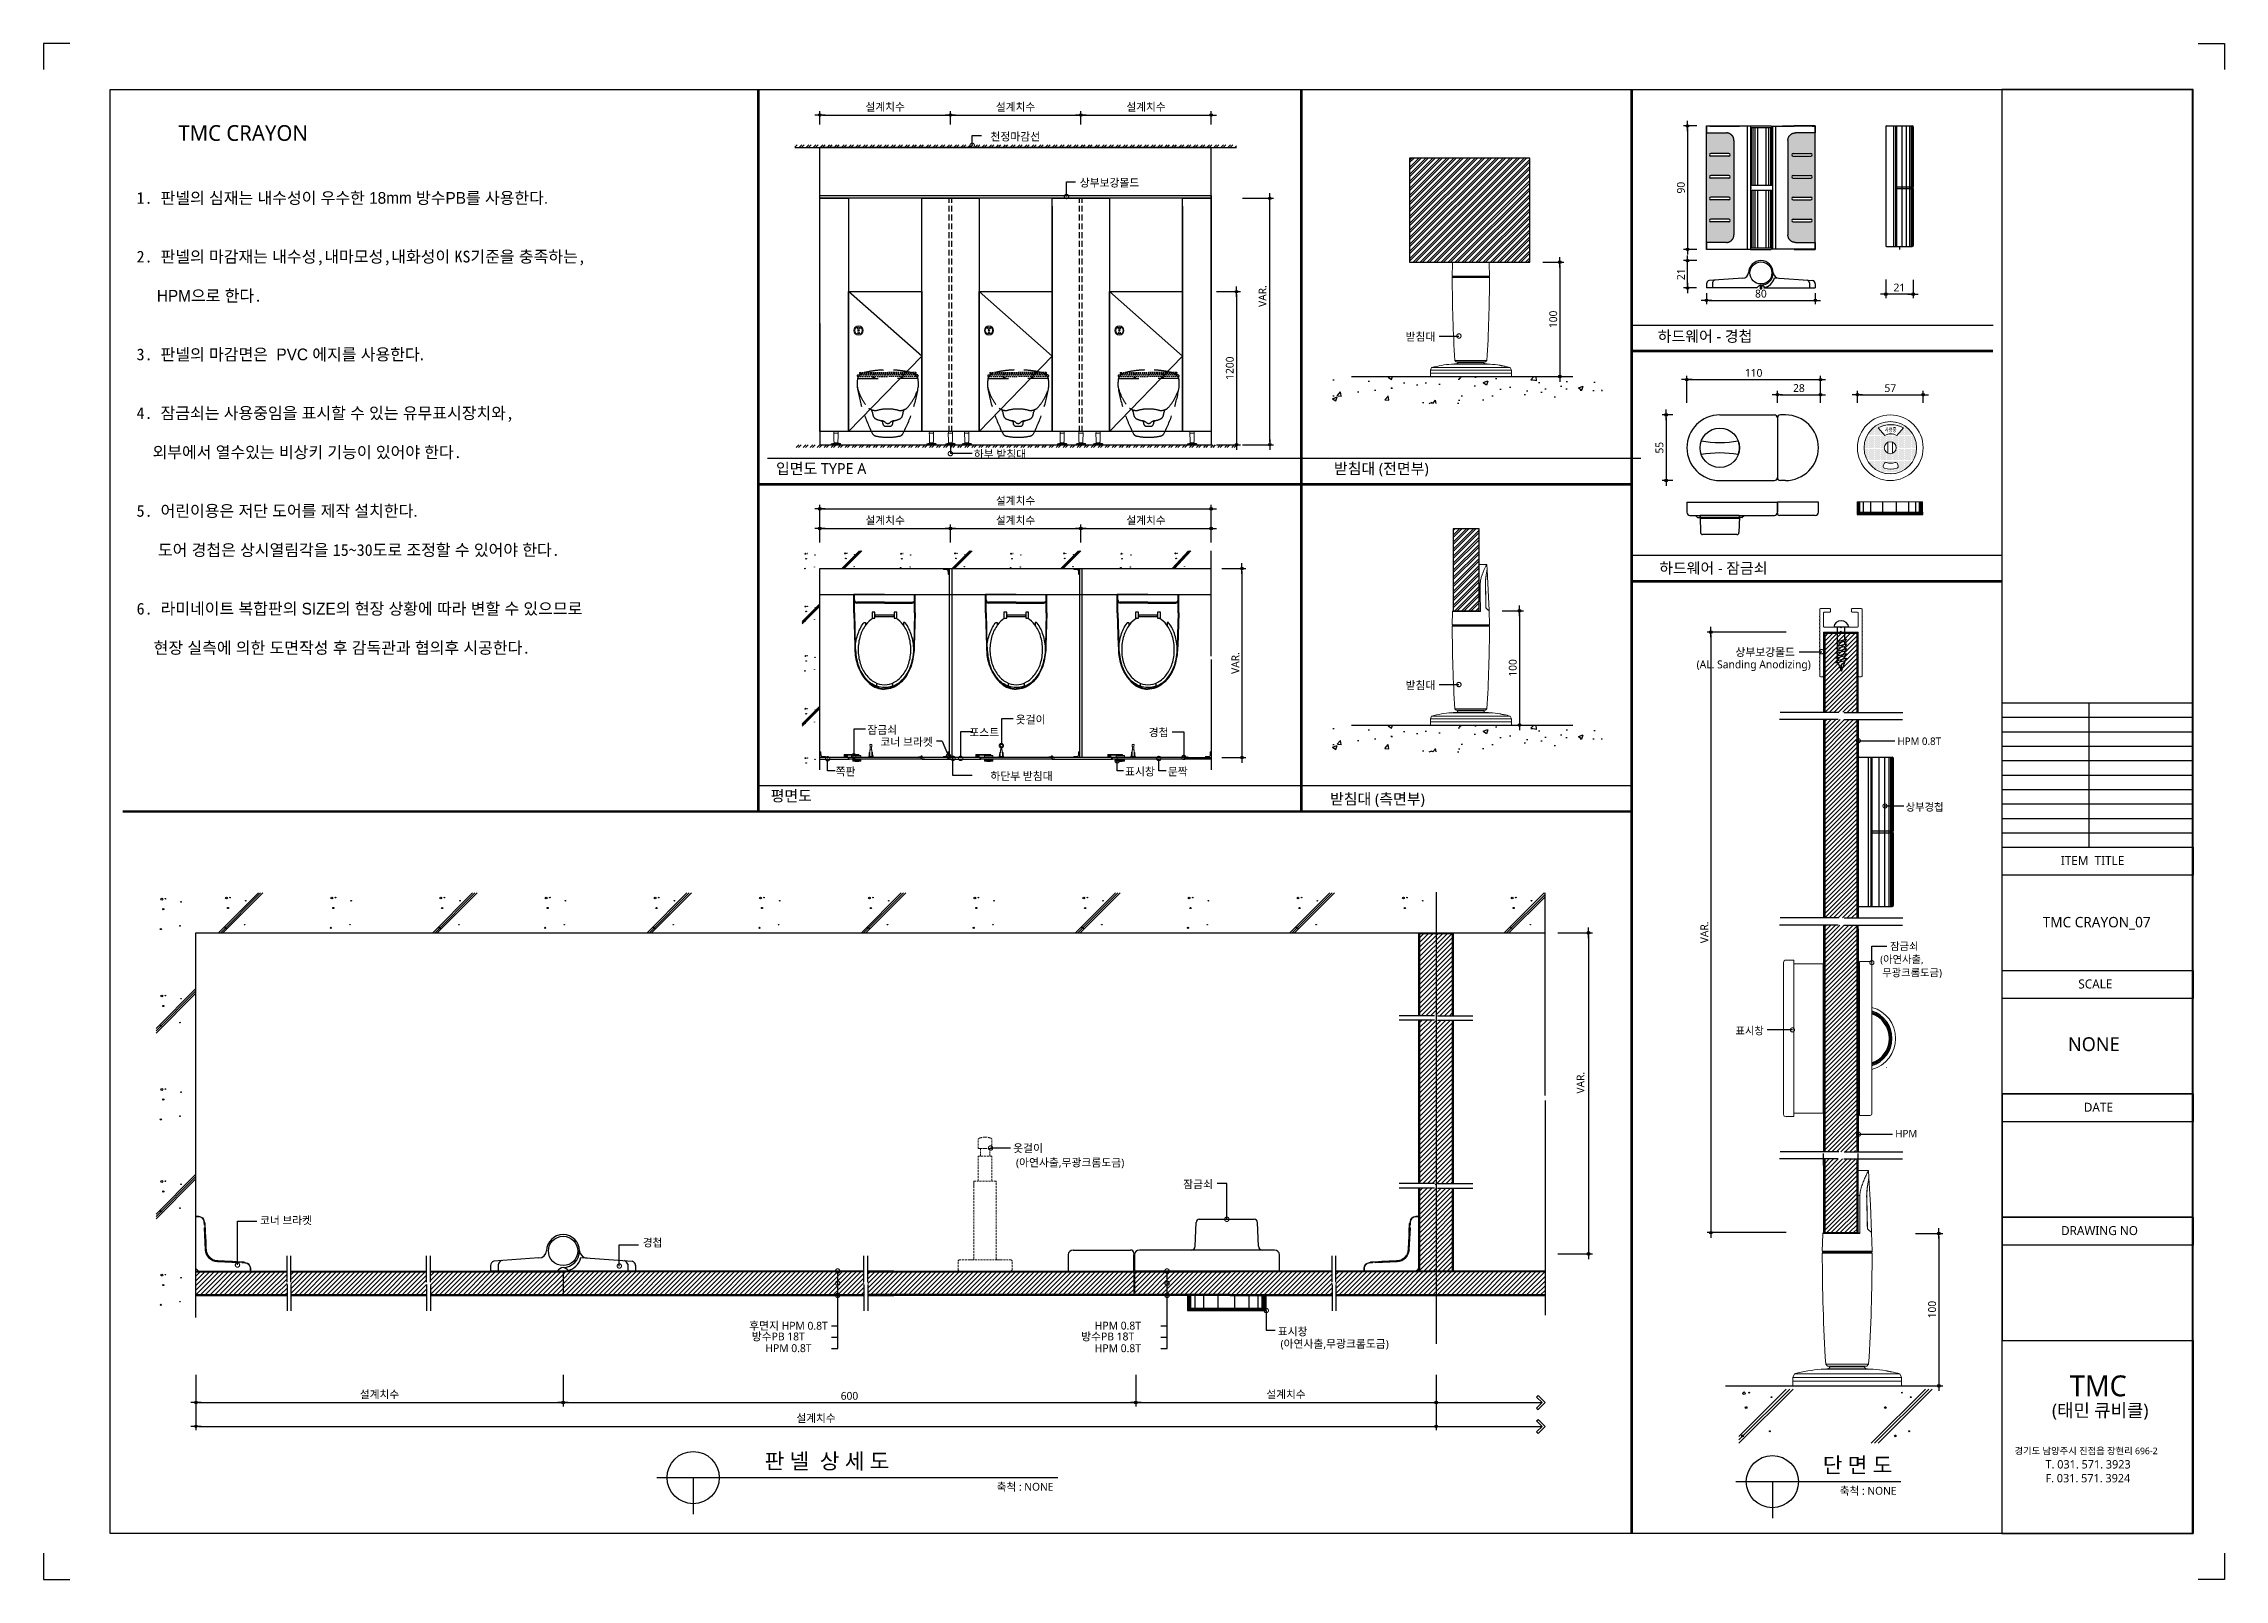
# Model space of a CAD drawing. Extents: x -256 to 8104, y -176 to 5714.
import ezdxf
from ezdxf.enums import TextEntityAlignment as Align

# ---------------------------------------------------------------- set-up
doc = ezdxf.new("R2010")
doc.units = 0
doc.header["$LTSCALE"] = 30
for name, pattern in [('CEN', [62, 60, -1, 0, -1]), ('HIDDEN', [0.375, 0.25, -0.125]), ('HIDDEN2', [4.7625, 3.175, -1.5875])]:
    doc.linetypes.add(name, pattern=pattern)
doc.layers.get('0').update_dxf_attribs({"linetype": 'CONTINUOUS'})
doc.layers.get('DEFPOINTS').update_dxf_attribs({"linetype": 'CONTINUOUS'})
for name, color, linetype in [('02---제품선', 4, 'CONTINUOUS'), ('0_toilet', 6, 'CONTINUOUS'), ('C', 2, 'CONTINUOUS'), ('curior-0Line', 252, 'CONTINUOUS'), ('DIM', 7, 'CONTINUOUS'), ('FIN', 5, 'CONTINUOUS'), ('HAT', 8, 'CONTINUOUS'), ('HID', 9, 'HIDDEN'), ('jac text', 7, 'CONTINUOUS'), ('TIT', 3, 'CONTINUOUS'), ('경첩', 4, 'CONTINUOUS'), ('기타', 1, 'CONTINUOUS'), ('문자', 3, 'CONTINUOUS'), ('부자재', 4, 'CONTINUOUS'), ('상부보강몰드', 4, 'HIDDEN2'), ('옷걸이', 4, 'CONTINUOUS'), ('잠금쇠(회전형)', 4, 'CONTINUOUS'), ('중심선', 1, 'CEN'), ('치수', 1, 'CONTINUOUS'), ('판넬', 2, 'CONTINUOUS'), ('해치', 8, 'CONTINUOUS')]:
    doc.layers.add(name, color=color, linetype=linetype)
doc.styles.add('HDW', font='gulim.ttc')
doc.styles.add('돋움', font='malgun.ttf')
doc.dimstyles.new('10', dxfattribs={"dimscale": 10, "dimtxt": 3, "dimasz": 1, "dimexe": 1.5, "dimexo": 2, "dimgap": 1, "dimtad": 1, "dimdec": 0, "dimlunit": 6, "dimtxsty": '돋움', "dimblk": 'DIMDOT', "dimcen": -1, "dimdle": 1.5, "dimclrt": 3, "dimazin": 3, "dimtfac": 1, "dimtdec": 0, "dimtix": 1, "dimtmove": 2, "dimatfit": 3, "dimldrblk": 'DIMDOT', "dimarcsym": 0})
pattern_1 = [(45, (60838.018, 274.373), (-8.55643, 8.55643), [])]
pattern_2 = [(45, (60030.479, 162.794), (-8.980256, 8.980256), [])]

# ---------------------------------------------------------------- blocks, each defined once
blk = doc.blocks.new('DIMDOT')
at = {"linetype": 'Continuous'}
blk.add_line((-2, 0), (2, 0), dxfattribs=at)
for radius in [0.5, 0.25]:
    blk.add_circle((0, 0), radius, dxfattribs=at)
blk = doc.blocks.new('*D179')
at = {"layer": 'DEFPOINTS', "color": 0}
for p in [(71075.8, 5694), (71575.8, 5750.3), (71575.8, 5694)]:
    blk.add_point(p, dxfattribs=at)
at = {"layer": 'DIM', "color": 0, "lineweight": -2, "ltscale": 10}
for p, q in [((71075.8, 5714), (71075.8, 5765.3)), ((71085.8, 5750.3), (71565.8, 5750.3)), ((71575.8, 5714), (71575.8, 5765.3))]:
    blk.add_line(p, q, dxfattribs=at)
at = {"layer": 'DIM', "color": 0, "lineweight": -2, "xscale": 10, "yscale": 10, "zscale": 10, "rotation": 180}
blk.add_blockref('DIMDOT', (71075.8, 5750.3), dxfattribs=at)
at = {"layer": 'DIM', "color": 0, "lineweight": -2, "xscale": 10, "yscale": 10, "zscale": 10}
blk.add_blockref('DIMDOT', (71575.8, 5750.3), dxfattribs=at)
at = {"layer": 'DIM', "color": 3, "insert": (71325.8, 5779.9), "char_height": 30, "attachment_point": 5, "style": '돋움'}
blk.add_mtext('설계치수', dxfattribs=at)
blk = doc.blocks.new('*D180')
at = {"layer": 'DEFPOINTS', "color": 0}
for p in [(71575.8, 5694), (72075.8, 5750.3), (72075.8, 5694)]:
    blk.add_point(p, dxfattribs=at)
at = {"layer": 'DIM', "color": 0, "lineweight": -2, "ltscale": 10}
for p, q in [((71575.8, 5714), (71575.8, 5765.3)), ((71585.8, 5750.3), (72065.8, 5750.3)), ((72075.8, 5714), (72075.8, 5765.3))]:
    blk.add_line(p, q, dxfattribs=at)
at = {"layer": 'DIM', "color": 0, "lineweight": -2, "xscale": 10, "yscale": 10, "zscale": 10, "rotation": 180}
blk.add_blockref('DIMDOT', (71575.8, 5750.3), dxfattribs=at)
at = {"layer": 'DIM', "color": 0, "lineweight": -2, "xscale": 10, "yscale": 10, "zscale": 10}
blk.add_blockref('DIMDOT', (72075.8, 5750.3), dxfattribs=at)
at = {"layer": 'DIM', "color": 3, "insert": (71825.8, 5779.9), "char_height": 30, "attachment_point": 5, "style": '돋움'}
blk.add_mtext('설계치수', dxfattribs=at)
blk = doc.blocks.new('*D181')
at = {"layer": 'DEFPOINTS', "color": 0}
for p in [(72075.8, 5694), (72575.8, 5750.3), (72575.8, 5694)]:
    blk.add_point(p, dxfattribs=at)
at = {"layer": 'DIM', "color": 0, "lineweight": -2, "ltscale": 10}
for p, q in [((72075.8, 5714), (72075.8, 5765.3)), ((72085.8, 5750.3), (72565.8, 5750.3)), ((72575.8, 5714), (72575.8, 5765.3))]:
    blk.add_line(p, q, dxfattribs=at)
at = {"layer": 'DIM', "color": 0, "lineweight": -2, "xscale": 10, "yscale": 10, "zscale": 10, "rotation": 180}
blk.add_blockref('DIMDOT', (72075.8, 5750.3), dxfattribs=at)
at = {"layer": 'DIM', "color": 0, "lineweight": -2, "xscale": 10, "yscale": 10, "zscale": 10}
blk.add_blockref('DIMDOT', (72575.8, 5750.3), dxfattribs=at)
at = {"layer": 'DIM', "color": 3, "insert": (72325.8, 5779.9), "char_height": 30, "attachment_point": 5, "style": '돋움'}
blk.add_mtext('설계치수', dxfattribs=at)
blk = doc.blocks.new('*D182')
at = {"layer": 'DEFPOINTS', "color": 0}
for p in [(72575.8, 5073.1), (72575.8, 4486.1), (72672.7, 4486.1)]:
    blk.add_point(p, dxfattribs=at)
at = {"layer": 'DIM', "color": 0, "lineweight": -2, "ltscale": 10}
for p, q in [((72595.8, 5073.1), (72687.7, 5073.1)), ((72672.7, 5063.1), (72672.7, 4496.1)), ((72595.8, 4486.1), (72687.7, 4486.1))]:
    blk.add_line(p, q, dxfattribs=at)
at = {"layer": 'DIM', "color": 0, "lineweight": -2, "xscale": 10, "yscale": 10, "zscale": 10}
for p, rotation in [((72672.7, 5073.1), 90), ((72672.7, 4486.1), 270)]:
    blk.add_blockref('DIMDOT', p, dxfattribs=dict(at, rotation=rotation))
at = {"layer": 'DIM', "color": 3, "insert": (72647.1, 4779.6), "char_height": 30, "attachment_point": 5, "rotation": 90, "style": '돋움'}
blk.add_mtext('1200', dxfattribs=at)
blk = doc.blocks.new('*D183')
at = {"layer": 'DEFPOINTS', "color": 0}
for p in [(72596.8, 4011.2), (72596.8, 3286.2), (72693.7, 3286.2)]:
    blk.add_point(p, dxfattribs=at)
at = {"layer": 'DIM', "color": 0, "lineweight": -2, "ltscale": 10}
for p, q in [((72616.8, 4011.2), (72708.7, 4011.2)), ((72693.7, 4001.2), (72693.7, 3296.2)), ((72616.8, 3286.2), (72708.7, 3286.2))]:
    blk.add_line(p, q, dxfattribs=at)
at = {"layer": 'DIM', "color": 0, "lineweight": -2, "xscale": 10, "yscale": 10, "zscale": 10}
for p, rotation in [((72693.7, 4011.2), 90), ((72693.7, 3286.2), 270)]:
    blk.add_blockref('DIMDOT', p, dxfattribs=dict(at, rotation=rotation))
at = {"layer": 'DIM', "color": 3, "insert": (72668.5, 3648.7), "char_height": 30, "attachment_point": 5, "rotation": 90, "style": '돋움'}
blk.add_mtext('VAR.', dxfattribs=at)
blk = doc.blocks.new('_DOTSMALL')
at = {"color": 0, "linetype": 'ByBlock', "const_width": 0.5}
blk.add_lwpolyline([(-0.0625, 0, 1), (0.0625, 0, 1)], format="xyb", close=True, dxfattribs=at)
blk = doc.blocks.new('A$C63EC304E')
at = {"layer": '치수', "color": 1, "xscale": 2.5, "yscale": 2.5, "zscale": 2.5, "rotation": 234.3098741996962}
blk.add_blockref('_DOTSMALL', (0.31, 0.31), dxfattribs=at)
blk = doc.blocks.new('A$C2BC9653E')
at = {"layer": '치수', "xscale": 0.3333333333333333, "yscale": 0.3333333333333333, "zscale": 0.3333333333333333}
blk.add_blockref('A$C63EC304E', (0, 0), dxfattribs=at)
blk = doc.blocks.new('A$C7FC71301')
at = {"layer": '치수', "rotation": 180}
blk.add_blockref('A$C2BC9653E', (0.21, 0.21), dxfattribs=at)
blk = doc.blocks.new('A$C4A20372B')
at = {"layer": '치수'}
blk.add_blockref('A$C7FC71301', (0, 0), dxfattribs=at)
blk = doc.blocks.new('A$C566469F5')
at = {"layer": '치수'}
blk.add_blockref('A$C4A20372B', (0, 0), dxfattribs=at)
blk = doc.blocks.new('A$C7E317CD4')
at = {"layer": '해치', "xscale": 2, "yscale": 2, "zscale": 2}
blk.add_blockref('A$C566469F5', (0, 0), dxfattribs=at)
blk = doc.blocks.new('A$C601D7F27')
at = {"layer": '치수'}
blk.add_blockref('A$C7E317CD4', (0, 0), dxfattribs=at)
blk = doc.blocks.new('A$C38802C08')
at = {"layer": '치수'}
blk.add_blockref('A$C601D7F27', (0, 0), dxfattribs=at)
blk = doc.blocks.new('*D184')
at = {"layer": 'DEFPOINTS', "color": 0}
for p in [(72575.8, 4164.8), (72075.8, 4091.6), (72575.8, 4091.6)]:
    blk.add_point(p, dxfattribs=at)
at = {"layer": 'DIM', "color": 0, "lineweight": -2, "ltscale": 10}
for p, q in [((72075.8, 4111.6), (72075.8, 4179.8)), ((72085.8, 4164.8), (72565.8, 4164.8)), ((72575.8, 4111.6), (72575.8, 4179.8))]:
    blk.add_line(p, q, dxfattribs=at)
at = {"layer": 'DIM', "color": 0, "lineweight": -2, "xscale": 10, "yscale": 10, "zscale": 10, "rotation": 180}
blk.add_blockref('DIMDOT', (72075.8, 4164.8), dxfattribs=at)
at = {"layer": 'DIM', "color": 0, "lineweight": -2, "xscale": 10, "yscale": 10, "zscale": 10}
blk.add_blockref('DIMDOT', (72575.8, 4164.8), dxfattribs=at)
at = {"layer": 'DIM', "color": 3, "insert": (72325.8, 4194.4), "char_height": 30, "attachment_point": 5, "style": '돋움'}
blk.add_mtext('설계치수', dxfattribs=at)
blk = doc.blocks.new('*D185')
at = {"layer": 'DEFPOINTS', "color": 0}
for p in [(72575.8, 4240.1), (71075.8, 4091.6), (72575.8, 4091.6)]:
    blk.add_point(p, dxfattribs=at)
at = {"layer": 'DIM', "color": 0, "lineweight": -2, "ltscale": 10}
for p, q in [((71075.8, 4111.6), (71075.8, 4255.1)), ((71085.8, 4240.1), (72565.8, 4240.1)), ((72575.8, 4111.6), (72575.8, 4255.1))]:
    blk.add_line(p, q, dxfattribs=at)
at = {"layer": 'DIM', "color": 0, "lineweight": -2, "xscale": 10, "yscale": 10, "zscale": 10, "rotation": 180}
blk.add_blockref('DIMDOT', (71075.8, 4240.1), dxfattribs=at)
at = {"layer": 'DIM', "color": 0, "lineweight": -2, "xscale": 10, "yscale": 10, "zscale": 10}
blk.add_blockref('DIMDOT', (72575.8, 4240.1), dxfattribs=at)
at = {"layer": 'DIM', "color": 3, "insert": (71825.8, 4269.8), "char_height": 30, "attachment_point": 5, "style": '돋움'}
blk.add_mtext('설계치수', dxfattribs=at)
blk = doc.blocks.new('*D186')
at = {"layer": 'DEFPOINTS', "color": 0}
for p in [(72075.8, 4164.8), (71575.8, 4091.6), (72075.8, 4091.6)]:
    blk.add_point(p, dxfattribs=at)
at = {"layer": 'DIM', "color": 0, "lineweight": -2, "ltscale": 10}
for p, q in [((71575.8, 4111.6), (71575.8, 4179.8)), ((71585.8, 4164.8), (72065.8, 4164.8)), ((72075.8, 4111.6), (72075.8, 4179.8))]:
    blk.add_line(p, q, dxfattribs=at)
at = {"layer": 'DIM', "color": 0, "lineweight": -2, "xscale": 10, "yscale": 10, "zscale": 10, "rotation": 180}
blk.add_blockref('DIMDOT', (71575.8, 4164.8), dxfattribs=at)
at = {"layer": 'DIM', "color": 0, "lineweight": -2, "xscale": 10, "yscale": 10, "zscale": 10}
blk.add_blockref('DIMDOT', (72075.8, 4164.8), dxfattribs=at)
at = {"layer": 'DIM', "color": 3, "insert": (71825.8, 4194.4), "char_height": 30, "attachment_point": 5, "style": '돋움'}
blk.add_mtext('설계치수', dxfattribs=at)
blk = doc.blocks.new('*D187')
at = {"layer": 'DEFPOINTS', "color": 0}
for p in [(71575.8, 4164.8), (71075.8, 4091.6), (71575.8, 4091.6)]:
    blk.add_point(p, dxfattribs=at)
at = {"layer": 'DIM', "color": 0, "lineweight": -2, "ltscale": 10}
for p, q in [((71075.8, 4111.6), (71075.8, 4179.8)), ((71085.8, 4164.8), (71565.8, 4164.8)), ((71575.8, 4111.6), (71575.8, 4179.8))]:
    blk.add_line(p, q, dxfattribs=at)
at = {"layer": 'DIM', "color": 0, "lineweight": -2, "xscale": 10, "yscale": 10, "zscale": 10, "rotation": 180}
blk.add_blockref('DIMDOT', (71075.8, 4164.8), dxfattribs=at)
at = {"layer": 'DIM', "color": 0, "lineweight": -2, "xscale": 10, "yscale": 10, "zscale": 10}
blk.add_blockref('DIMDOT', (71575.8, 4164.8), dxfattribs=at)
at = {"layer": 'DIM', "color": 3, "insert": (71325.8, 4194.4), "char_height": 30, "attachment_point": 5, "style": '돋움'}
blk.add_mtext('설계치수', dxfattribs=at)
blk = doc.blocks.new('*D188')
at = {"layer": 'DEFPOINTS', "color": 0}
for p in [(74911.2, 4735.7), (74399.2, 4627), (74911.2, 4627)]:
    blk.add_point(p, dxfattribs=at)
at = {"layer": 'DIM', "color": 0, "lineweight": -2, "ltscale": 10}
for p, q in [((74399.2, 4647), (74399.2, 4750.7)), ((74409.2, 4735.7), (74901.2, 4735.7)), ((74911.2, 4647), (74911.2, 4750.7))]:
    blk.add_line(p, q, dxfattribs=at)
at = {"layer": 'DIM', "color": 0, "lineweight": -2, "xscale": 10, "yscale": 10, "zscale": 10, "rotation": 180}
blk.add_blockref('DIMDOT', (74399.2, 4735.7), dxfattribs=at)
at = {"layer": 'DIM', "color": 0, "lineweight": -2, "xscale": 10, "yscale": 10, "zscale": 10}
blk.add_blockref('DIMDOT', (74911.2, 4735.7), dxfattribs=at)
at = {"layer": 'DIM', "color": 3, "insert": (74655.2, 4761.3), "char_height": 30, "attachment_point": 5, "style": '돋움'}
blk.add_mtext('110', dxfattribs=at)
blk = doc.blocks.new('*D189')
at = {"layer": 'DEFPOINTS', "color": 0}
for p in [(74746.2, 4627), (74911.2, 4677.7), (74911.2, 4627)]:
    blk.add_point(p, dxfattribs=at)
at = {"layer": 'DIM', "color": 0, "lineweight": -2, "ltscale": 10}
for p, q in [((74746.2, 4647), (74746.2, 4692.7)), ((74911.2, 4647), (74911.2, 4692.7)), ((74756.2, 4677.7), (74901.2, 4677.7))]:
    blk.add_line(p, q, dxfattribs=at)
at = {"layer": 'DIM', "color": 0, "lineweight": -2, "xscale": 10, "yscale": 10, "zscale": 10, "rotation": 180}
blk.add_blockref('DIMDOT', (74746.2, 4677.7), dxfattribs=at)
at = {"layer": 'DIM', "color": 0, "lineweight": -2, "xscale": 10, "yscale": 10, "zscale": 10}
blk.add_blockref('DIMDOT', (74911.2, 4677.7), dxfattribs=at)
at = {"layer": 'DIM', "color": 3, "insert": (74828.7, 4703.2), "char_height": 30, "attachment_point": 5, "style": '돋움'}
blk.add_mtext('28', dxfattribs=at)
blk = doc.blocks.new('*D190')
at = {"layer": 'DEFPOINTS', "color": 0}
for p in [(75053, 4627), (75305, 4677.7), (75305, 4627)]:
    blk.add_point(p, dxfattribs=at)
at = {"layer": 'DIM', "color": 0, "lineweight": -2, "ltscale": 10}
for p, q in [((75053, 4647), (75053, 4692.7)), ((75305, 4647), (75305, 4692.7)), ((75063, 4677.7), (75295, 4677.7))]:
    blk.add_line(p, q, dxfattribs=at)
at = {"layer": 'DIM', "color": 0, "lineweight": -2, "xscale": 10, "yscale": 10, "zscale": 10, "rotation": 180}
blk.add_blockref('DIMDOT', (75053, 4677.7), dxfattribs=at)
at = {"layer": 'DIM', "color": 0, "lineweight": -2, "xscale": 10, "yscale": 10, "zscale": 10}
blk.add_blockref('DIMDOT', (75305, 4677.7), dxfattribs=at)
at = {"layer": 'DIM', "color": 3, "insert": (75179, 4703), "char_height": 30, "attachment_point": 5, "style": '돋움'}
blk.add_mtext('57', dxfattribs=at)
blk = doc.blocks.new('*D191')
at = {"layer": 'DEFPOINTS', "color": 0}
for p in [(74456.9, 5708.4), (74401.9, 5235.3), (74456.9, 5235.3)]:
    blk.add_point(p, dxfattribs=at)
at = {"layer": 'DIM', "color": 0, "lineweight": -2, "ltscale": 10}
for p, q in [((74436.9, 5708.4), (74386.9, 5708.4)), ((74401.9, 5698.4), (74401.9, 5245.3)), ((74436.9, 5235.3), (74386.9, 5235.3))]:
    blk.add_line(p, q, dxfattribs=at)
at = {"layer": 'DIM', "color": 0, "lineweight": -2, "xscale": 10, "yscale": 10, "zscale": 10}
for p, rotation in [((74401.9, 5708.4), 90), ((74401.9, 5235.3), 270)]:
    blk.add_blockref('DIMDOT', p, dxfattribs=dict(at, rotation=rotation))
at = {"layer": 'DIM', "color": 3, "insert": (74376.4, 5471.8), "char_height": 30, "attachment_point": 5, "rotation": 90, "style": '돋움'}
blk.add_mtext('90', dxfattribs=at)
blk = doc.blocks.new('*D192')
at = {"layer": 'DEFPOINTS', "color": 0}
for p in [(74474.5, 5087.1), (74891.6, 5087.1), (74891.6, 5039.7)]:
    blk.add_point(p, dxfattribs=at)
at = {"layer": 'DIM', "color": 0, "lineweight": -2, "ltscale": 10}
for p, q in [((74474.5, 5067.1), (74474.5, 5024.7)), ((74484.5, 5039.7), (74881.6, 5039.7)), ((74891.6, 5067.1), (74891.6, 5024.7))]:
    blk.add_line(p, q, dxfattribs=at)
at = {"layer": 'DIM', "color": 0, "lineweight": -2, "xscale": 10, "yscale": 10, "zscale": 10, "rotation": 180}
blk.add_blockref('DIMDOT', (74474.5, 5039.7), dxfattribs=at)
at = {"layer": 'DIM', "color": 0, "lineweight": -2, "xscale": 10, "yscale": 10, "zscale": 10}
blk.add_blockref('DIMDOT', (74891.6, 5039.7), dxfattribs=at)
at = {"layer": 'DIM', "color": 3, "insert": (74683, 5065.2), "char_height": 30, "attachment_point": 5, "style": '돋움'}
blk.add_mtext('80', dxfattribs=at)
blk = doc.blocks.new('*D193')
at = {"layer": 'DEFPOINTS', "color": 0}
for p in [(74401.9, 5192.1), (74456.9, 5192.1), (74456.2, 5087.1)]:
    blk.add_point(p, dxfattribs=at)
at = {"layer": 'DIM', "color": 0, "lineweight": -2, "ltscale": 10}
for p, q in [((74436.9, 5192.1), (74386.9, 5192.1)), ((74401.9, 5097.1), (74401.9, 5182.1)), ((74436.2, 5087.1), (74386.9, 5087.1))]:
    blk.add_line(p, q, dxfattribs=at)
at = {"layer": 'DIM', "color": 0, "lineweight": -2, "xscale": 10, "yscale": 10, "zscale": 10}
for p, rotation in [((74401.9, 5192.1), 90), ((74401.9, 5087.1), 270)]:
    blk.add_blockref('DIMDOT', p, dxfattribs=dict(at, rotation=rotation))
at = {"layer": 'DIM', "color": 3, "insert": (74376.5, 5139.6), "char_height": 30, "attachment_point": 5, "rotation": 90, "style": '돋움'}
blk.add_mtext('21', dxfattribs=at)
blk = doc.blocks.new('*D194')
at = {"layer": 'DEFPOINTS', "color": 0}
for p in [(75161.4, 5139.2), (75266.4, 5138.5), (75161.4, 5063.6)]:
    blk.add_point(p, dxfattribs=at)
at = {"layer": 'DIM', "color": 0, "lineweight": -2, "ltscale": 10}
for p, q in [((75161.4, 5119.2), (75161.4, 5048.6)), ((75266.4, 5118.5), (75266.4, 5048.6)), ((75256.4, 5063.6), (75171.4, 5063.6))]:
    blk.add_line(p, q, dxfattribs=at)
at = {"layer": 'DIM', "color": 0, "lineweight": -2, "xscale": 10, "yscale": 10, "zscale": 10, "rotation": 180}
blk.add_blockref('DIMDOT', (75161.4, 5063.6), dxfattribs=at)
at = {"layer": 'DIM', "color": 0, "lineweight": -2, "xscale": 10, "yscale": 10, "zscale": 10}
blk.add_blockref('DIMDOT', (75266.4, 5063.6), dxfattribs=at)
at = {"layer": 'DIM', "color": 3, "insert": (75213.9, 5088.9), "char_height": 30, "attachment_point": 5, "style": '돋움'}
blk.add_mtext('21', dxfattribs=at)
blk = doc.blocks.new('A$C10E41893')
at = {"layer": '부자재'}
for p, q in [((6, 0), (6, 196)), ((123, 196), (6, 196)), ((123, 192), (6, 192)), ((55, 0), (55, 177)), ((61, 0), (61, 177)), ((6, 0), (6, -196)), ((55, 0), (55, -177)), ((61, 0), (61, -177)), ((123, -192), (6, -192)), ((123, -196), (6, -196))]:
    blk.add_line(p, q, dxfattribs=at)
for points in [[(123, 196, -0.012538), (123, 196), (335, 190, -0.055395), (445, 175, -0.154276), (577, 93, -0.179504), (612, 0, -0.179504)], [(123, 192, -0.012538), (123, 192), (335, 187, -0.055395), (444, 172, -0.154276), (574, 91, -0.179504), (608, 0, -0.179504)], [(157, -72, 0.089162), (200, -119, 0.085733), (270, -155, 0.075373), (359, -168, 0.075373), (447, -155, 0.085733), (517, -119, 0.106084), (567, -62, 0.126931), (583, 0, 0.126931), (567, 62, 0.106084), (517, 119, 0.085733), (447, 155, 0.075373), (359, 168, 0.075373), (270, 155, 0.085733), (200, 119, 0.089162), (157, 72)], [(572, 51), (589, 51), (589, 60, 0.021185), (583, 71, 0.106084), (528, 134, 0.085733), (453, 172, 0.075373), (359, 187, 0.075373), (265, 172, 0.085733), (189, 134, 0.007337), (184, 130), (184, 122), (205, 122)], [(123, -196, 0.012538), (123, -196), (335, -190, 0.055395), (445, -175, 0.154276), (577, -93, 0.179504), (612, 0, 0.179504)], [(123, -192, 0.012538), (123, -192), (335, -187, 0.055395), (444, -172, 0.154276), (574, -91, 0.179504), (608, 0, 0.179504)], [(589, -51, 0.090214), (598, 0, 0.090214), (589, 51, 0.106084)], [(572, -51), (589, -51), (589, -60, -0.021185), (583, -71, -0.106084), (528, -134, -0.085733), (453, -172, -0.075373), (359, -187, -0.075373), (265, -172, -0.085733), (189, -134, -0.007337), (184, -130), (184, -122), (205, -122)]]:
    blk.add_lwpolyline(points, format="xyb", dxfattribs=at)
blk.add_lwpolyline([(138, -61), (119, -61), (119, -79), (157, -79), (157, -61), (138, -61), (147, -61), (147, 61), (138, 61), (157, 61), (157, 79), (119, 79), (119, 61), (138, 61), (138, -61), (119, -61)], dxfattribs=at)
for centre, start, end in [((40, 177), 0, 90), ((46, 177), 0, 90), ((40, -177), 270, 0), ((46, -177), 270, 0)]:
    blk.add_arc(centre, 15, start, end, dxfattribs=at)
blk = doc.blocks.new('A$C460A2A32')
at = {"color": 0}
for p, q in [((3, 20), (0, 16)), ((3, 20), (9, 20)), ((4, 10), (162, 10)), ((9, 20), (162, 20)), ((13, 32), (11, 30)), ((13, 32), (162, 32)), ((13, 27), (162, 27)), ((312, 32), (162, 32)), ((312, 27), (162, 27)), ((316, 20), (162, 20)), ((321, 10), (162, 10)), ((312, 32), (313, 30)), ((322, 20), (316, 20)), ((322, 20), (324, 16))]:
    blk.add_line(p, q, dxfattribs=at)
for centre, radius, start, end in [((4, 14), 4, 150.0107, 270), ((13, 29), 2, 135, 270), ((109, 28), 26, 182.6717, 198.4118), ((109, 10), 26, 180, 202.6199), ((107, 28), 23, 183.0205, 200.9186), ((107, 10), 23, 180, 205.7715), ((69, 10), 23, 334.2285, 0), ((69, 28), 23, 339.0814, 356.9795), ((67, 10), 26, 337.3801, 0), ((67, 28), 26, 341.5882, 357.3283), ((257, 10), 26, 180, 202.6199), ((257, 28), 26, 182.6717, 198.4118), ((256, 28), 23, 183.0205, 200.9186), ((256, 10), 23, 180, 205.7715), ((217, 10), 23, 334.2285, 0), ((217, 28), 23, 339.0814, 356.9795), ((216, 28), 26, 341.5882, 357.3283), ((216, 10), 26, 337.3801, 0), ((312, 29), 2, 270, 45), ((321, 14), 4, 270, 29.9893)]:
    blk.add_arc(centre, radius, start, end, dxfattribs=at)
blk = doc.blocks.new('*D195')
at = {"layer": 'DEFPOINTS', "color": 0}
for p in [(74364.9, 4600.5), (74319.3, 4348.5), (74364.9, 4348.5)]:
    blk.add_point(p, dxfattribs=at)
at = {"layer": 'DIM', "color": 0, "lineweight": -2, "ltscale": 10}
for p, q in [((74344.9, 4600.5), (74304.3, 4600.5)), ((74319.3, 4590.5), (74319.3, 4358.5)), ((74344.9, 4348.5), (74304.3, 4348.5))]:
    blk.add_line(p, q, dxfattribs=at)
at = {"layer": 'DIM', "color": 0, "lineweight": -2, "xscale": 10, "yscale": 10, "zscale": 10}
for p, rotation in [((74319.3, 4600.5), 90), ((74319.3, 4348.5), 270)]:
    blk.add_blockref('DIMDOT', p, dxfattribs=dict(at, rotation=rotation))
at = {"layer": 'DIM', "color": 3, "insert": (74294, 4474.5), "char_height": 30, "attachment_point": 5, "rotation": 90, "style": '돋움'}
blk.add_mtext('55', dxfattribs=at)
blk = doc.blocks.new('*D196')
at = {"layer": 'DEFPOINTS', "color": 0}
for p in [(74800.2, 3767.4), (74491.5, 1464.2), (74800.2, 1464.2)]:
    blk.add_point(p, dxfattribs=at)
at = {"layer": 'DIM', "color": 0, "lineweight": -2, "ltscale": 10}
for p, q in [((74780.2, 3767.4), (74476.5, 3767.4)), ((74491.5, 3757.4), (74491.5, 1474.2)), ((74780.2, 1464.2), (74476.5, 1464.2))]:
    blk.add_line(p, q, dxfattribs=at)
at = {"layer": 'DIM', "color": 0, "lineweight": -2, "xscale": 10, "yscale": 10, "zscale": 10}
for p, rotation in [((74491.5, 3767.4), 90), ((74491.5, 1464.2), 270)]:
    blk.add_blockref('DIMDOT', p, dxfattribs=dict(at, rotation=rotation))
at = {"layer": 'DIM', "color": 3, "insert": (74466.2, 2615.8), "char_height": 30, "attachment_point": 5, "rotation": 90, "style": '돋움'}
blk.add_mtext('VAR.', dxfattribs=at)
blk = doc.blocks.new('A$C13EB2441')
for p, q in [((0.84, 7.37), (0.84, 14.11)), ((0.84, 6.74), (0.84, 0))]:
    blk.add_line(p, q)
blk = doc.blocks.new('*D197')
at = {"layer": 'DEFPOINTS', "color": 0}
for p in [(75255.9, 1461.2), (75265.1, 876.9), (75364.9, 876.9)]:
    blk.add_point(p, dxfattribs=at)
at = {"layer": 'DIM', "color": 0, "lineweight": -2, "ltscale": 10}
for p, q in [((75275.9, 1461.2), (75379.9, 1461.2)), ((75364.9, 1451.2), (75364.9, 886.9)), ((75285.1, 876.9), (75379.9, 876.9))]:
    blk.add_line(p, q, dxfattribs=at)
at = {"layer": 'DIM', "color": 0, "lineweight": -2, "xscale": 10, "yscale": 10, "zscale": 10}
for p, rotation in [((75364.9, 1461.2), 90), ((75364.9, 876.9), 270)]:
    blk.add_blockref('DIMDOT', p, dxfattribs=dict(at, rotation=rotation))
at = {"layer": 'DIM', "color": 3, "insert": (75339.3, 1169.1), "char_height": 30, "attachment_point": 5, "rotation": 90, "style": '돋움'}
blk.add_mtext('100', dxfattribs=at)
blk = doc.blocks.new('*D198')
at = {"layer": 'DEFPOINTS', "color": 0}
for p in [(73671.3, 3849.1), (73614.6, 3410.9), (73757.5, 3410.9)]:
    blk.add_point(p, dxfattribs=at)
at = {"layer": 'DIM', "color": 0, "lineweight": -2, "ltscale": 10}
for p, q in [((73691.3, 3849.1), (73772.5, 3849.1)), ((73757.5, 3839.1), (73757.5, 3420.9)), ((73634.6, 3410.9), (73772.5, 3410.9))]:
    blk.add_line(p, q, dxfattribs=at)
at = {"layer": 'DIM', "color": 0, "lineweight": -2, "xscale": 10, "yscale": 10, "zscale": 10}
for p, rotation in [((73757.5, 3849.1), 90), ((73757.5, 3410.9), 270)]:
    blk.add_blockref('DIMDOT', p, dxfattribs=dict(at, rotation=rotation))
at = {"layer": 'DIM', "color": 3, "insert": (73731.9, 3630), "char_height": 30, "attachment_point": 5, "rotation": 90, "style": '돋움'}
blk.add_mtext('100', dxfattribs=at)
blk = doc.blocks.new('*D199')
at = {"layer": 'DEFPOINTS', "color": 0}
for p in [(72675.2, 5431.1), (72800.1, 5431.1), (72675.2, 4486.1)]:
    blk.add_point(p, dxfattribs=at)
at = {"layer": 'DIM', "color": 0, "lineweight": -2, "ltscale": 10}
for p, q in [((72695.2, 5431.1), (72815.1, 5431.1)), ((72800.1, 4496.1), (72800.1, 5421.1)), ((72695.2, 4486.1), (72815.1, 4486.1))]:
    blk.add_line(p, q, dxfattribs=at)
at = {"layer": 'DIM', "color": 0, "lineweight": -2, "xscale": 10, "yscale": 10, "zscale": 10}
for p, rotation in [((72800.1, 5431.1), 90), ((72800.1, 4486.1), 270)]:
    blk.add_blockref('DIMDOT', p, dxfattribs=dict(at, rotation=rotation))
at = {"layer": 'DIM', "color": 3, "insert": (72772.8, 5056), "char_height": 30, "attachment_point": 5, "rotation": 90, "style": '돋움'}
blk.add_mtext('VAR.', dxfattribs=at)
blk = doc.blocks.new('*D200')
at = {"layer": 'DEFPOINTS', "color": 0}
for p in [(73826.4, 5185.8), (73769.7, 4747.6), (73912.6, 4747.6)]:
    blk.add_point(p, dxfattribs=at)
at = {"layer": 'DIM', "color": 0, "lineweight": -2, "ltscale": 10}
for p, q in [((73846.4, 5185.8), (73927.6, 5185.8)), ((73912.6, 5175.8), (73912.6, 4757.6)), ((73789.7, 4747.6), (73927.6, 4747.6))]:
    blk.add_line(p, q, dxfattribs=at)
at = {"layer": 'DIM', "color": 0, "lineweight": -2, "xscale": 10, "yscale": 10, "zscale": 10}
for p, rotation in [((73912.6, 5185.8), 90), ((73912.6, 4747.6), 270)]:
    blk.add_blockref('DIMDOT', p, dxfattribs=dict(at, rotation=rotation))
at = {"layer": 'DIM', "color": 3, "insert": (73887, 4966.7), "char_height": 30, "attachment_point": 5, "rotation": 90, "style": '돋움'}
blk.add_mtext('100', dxfattribs=at)
blk = doc.blocks.new('*D201')
at = {"layer": 'DEFPOINTS', "color": 0}
for p in [(68683.9, 938.3), (70091, 938.3), (70091, 812.6)]:
    blk.add_point(p, dxfattribs=at)
at = {"layer": 'DIM', "color": 0, "lineweight": -2, "ltscale": 10}
for p, q in [((68683.9, 918.3), (68683.9, 797.6)), ((70091, 918.3), (70091, 797.6)), ((68693.9, 812.6), (70081, 812.6))]:
    blk.add_line(p, q, dxfattribs=at)
at = {"layer": 'DIM', "color": 0, "lineweight": -2, "xscale": 10, "yscale": 10, "zscale": 10, "rotation": 180}
blk.add_blockref('DIMDOT', (68683.9, 812.6), dxfattribs=at)
at = {"layer": 'DIM', "color": 0, "lineweight": -2, "xscale": 10, "yscale": 10, "zscale": 10}
blk.add_blockref('DIMDOT', (70091, 812.6), dxfattribs=at)
at = {"layer": 'DIM', "color": 3, "insert": (69387.4, 842.3), "char_height": 30, "attachment_point": 5, "style": '돋움'}
blk.add_mtext('설계치수', dxfattribs=at)
blk = doc.blocks.new('*D202')
at = {"layer": 'DEFPOINTS', "color": 0}
for p in [(68683.9, 938.3), (73437.8, 938.3), (73437.8, 721.1)]:
    blk.add_point(p, dxfattribs=at)
at = {"layer": 'DIM', "color": 0, "lineweight": -2, "ltscale": 10}
for p, q in [((68683.9, 918.3), (68683.9, 706.1)), ((73437.8, 918.3), (73437.8, 706.1)), ((68693.9, 721.1), (73427.8, 721.1))]:
    blk.add_line(p, q, dxfattribs=at)
at = {"layer": 'DIM', "color": 0, "lineweight": -2, "xscale": 10, "yscale": 10, "zscale": 10, "rotation": 180}
blk.add_blockref('DIMDOT', (68683.9, 721.1), dxfattribs=at)
at = {"layer": 'DIM', "color": 0, "lineweight": -2, "xscale": 10, "yscale": 10, "zscale": 10}
blk.add_blockref('DIMDOT', (73437.8, 721.1), dxfattribs=at)
at = {"layer": 'DIM', "color": 3, "insert": (71060.8, 750.8), "char_height": 30, "attachment_point": 5, "style": '돋움'}
blk.add_mtext('설계치수', dxfattribs=at)
blk = doc.blocks.new('*D203')
at = {"layer": 'DEFPOINTS', "color": 0}
for p in [(72286.9, 938.3), (73437.8, 938.3), (73437.8, 812.6)]:
    blk.add_point(p, dxfattribs=at)
at = {"layer": 'DIM', "color": 0, "lineweight": -2, "ltscale": 10}
for p, q in [((72286.9, 918.3), (72286.9, 797.6)), ((73437.8, 918.3), (73437.8, 797.6)), ((72296.9, 812.6), (73427.8, 812.6))]:
    blk.add_line(p, q, dxfattribs=at)
at = {"layer": 'DIM', "color": 0, "lineweight": -2, "xscale": 10, "yscale": 10, "zscale": 10, "rotation": 180}
blk.add_blockref('DIMDOT', (72286.9, 812.6), dxfattribs=at)
at = {"layer": 'DIM', "color": 0, "lineweight": -2, "xscale": 10, "yscale": 10, "zscale": 10}
blk.add_blockref('DIMDOT', (73437.8, 812.6), dxfattribs=at)
at = {"layer": 'DIM', "color": 3, "insert": (72862.4, 842.3), "char_height": 30, "attachment_point": 5, "style": '돋움'}
blk.add_mtext('설계치수', dxfattribs=at)
blk = doc.blocks.new('*D204')
at = {"layer": 'DEFPOINTS', "color": 0}
for p in [(70091, 938.3), (72286.9, 938.3), (72286.9, 812.6)]:
    blk.add_point(p, dxfattribs=at)
at = {"layer": 'DIM', "color": 0, "lineweight": -2, "ltscale": 10}
for p, q in [((70091, 918.3), (70091, 797.6)), ((72286.9, 918.3), (72286.9, 797.6)), ((70101, 812.6), (72276.9, 812.6))]:
    blk.add_line(p, q, dxfattribs=at)
at = {"layer": 'DIM', "color": 0, "lineweight": -2, "xscale": 10, "yscale": 10, "zscale": 10, "rotation": 180}
blk.add_blockref('DIMDOT', (70091, 812.6), dxfattribs=at)
at = {"layer": 'DIM', "color": 0, "lineweight": -2, "xscale": 10, "yscale": 10, "zscale": 10}
blk.add_blockref('DIMDOT', (72286.9, 812.6), dxfattribs=at)
at = {"layer": 'DIM', "color": 3, "insert": (71189, 838.1), "char_height": 30, "attachment_point": 5, "style": '돋움'}
blk.add_mtext('600', dxfattribs=at)
blk = doc.blocks.new('A$C06B31977')
for p, q in [((1.26, 11.06), (1.26, 21.17)), ((1.26, 10.11), (1.26, 0))]:
    blk.add_line(p, q)
blk = doc.blocks.new('*D205')
at = {"layer": 'DEFPOINTS', "color": 0}
for p in [(73884.6, 2614), (73884.6, 1382.6), (74022.4, 1382.6)]:
    blk.add_point(p, dxfattribs=at)
at = {"layer": 'DIM', "color": 0, "lineweight": -2, "ltscale": 10}
for p, q in [((73904.6, 2614), (74037.4, 2614)), ((74022.4, 2604), (74022.4, 1392.6)), ((73904.6, 1382.6), (74037.4, 1382.6))]:
    blk.add_line(p, q, dxfattribs=at)
at = {"layer": 'DIM', "color": 0, "lineweight": -2, "xscale": 10, "yscale": 10, "zscale": 10}
for p, rotation in [((74022.4, 2614), 90), ((74022.4, 1382.6), 270)]:
    blk.add_blockref('DIMDOT', p, dxfattribs=dict(at, rotation=rotation))
at = {"layer": 'DIM', "color": 3, "insert": (73991.7, 2039.2), "char_height": 30, "attachment_point": 5, "rotation": 90, "style": '돋움'}
blk.add_mtext('VAR.', dxfattribs=at)
blk = doc.blocks.new('CRAYON_07', base_point=(68355.6, 310.1))
at = {"layer": 'HAT'}
h = blk.add_hatch(dxfattribs=at)
h.set_pattern_fill('ANSI32', color=256, scale=2, style=0)
h.set_pattern_definition([(45, (59739.715, -7.093), (-13.470384, 13.470384), []), (45, (59748.695, -7.093), (-13.470384, 13.470384), [])])
h.paths.add_polyline_path([(70979.1, 5635.9), (72672.7, 5635.9), (72672.7, 5625.9), (70979.1, 5625.9)])
h = blk.add_hatch(dxfattribs=at)
h.set_pattern_fill('ANSI32', color=256, scale=2, style=0)
h.set_pattern_definition([(45, (60034.084, 134.384), (-13.470384, 13.470384), []), (45, (60043.064, 134.384), (-13.470384, 13.470384), [])])
h.paths.add_polyline_path([(73637, 5185.8), (73797, 5185.8), (73797, 5585.1), (73336.2, 5585.1), (73336.2, 5185.8)])
h = blk.add_hatch(dxfattribs=at)
h.set_pattern_fill('ANSI32', color=256, scale=2, style=0)
h.set_pattern_definition([(45, (59739.715, 174.887), (-13.470384, 13.470384), []), (45, (59748.695, 174.887), (-13.470384, 13.470384), [])])
h.paths.add_polyline_path([(70979.1, 4475.6), (72672.7, 4475.6), (72672.7, 4485.6), (70979.1, 4485.6)])
h = blk.add_hatch(dxfattribs=at)
h.set_pattern_fill('ANSI32', color=256, scale=2, style=0)
h.set_pattern_definition([(45, (60056.944, 34.199), (-13.470384, 13.470384), []), (45, (60065.925, 34.199), (-13.470384, 13.470384), [])])
h.paths.add_polyline_path([(73503.4, 3849), (73602.9, 3849), (73602.9, 4163.4), (73503.4, 4163.4)])
at = {"layer": 'HAT', "transparency": 33554687}
h = blk.add_hatch(dxfattribs=at)
h.set_pattern_fill('ANSI31', color=256, scale=3.811219)
h.set_pattern_definition(pattern_1)
h.paths.add_polyline_path([(74981.5, 3459.7), (75002.6, 3459.7), (75051.6, 3459.7), (75051.6, 3762.7), (74927.7, 3762.7), (74927.7, 3459.7)])
at = {"layer": 'HAT'}
h = blk.add_hatch(dxfattribs=at)
h.set_pattern_fill('ANSI31', color=256, scale=3.811219, style=0)
h.set_pattern_definition(pattern_1)
edge = h.paths.add_edge_path()
edge.add_line((75051.6, 3385.6), (74995, 3385.6))
edge.add_arc((74993, 3385.6), 1.99, -54.30987, 0, ccw=False)
edge.add_arc((74993, 3385.6), 1.99, 125.69013, 305.69013, ccw=False)
edge.add_arc((74993, 3385.6), 1.99, 0, 125.69013, ccw=False)
edge.add_line((74995, 3385.6), (75051.6, 3385.6))
edge.add_line((75051.6, 3385.6), (75051.6, 3432.1))
edge.add_line((75051.6, 3432.1), (75041.8, 3432.1))
edge.add_spline(control_points=[(75039.1, 3424.6), (75040, 3427.1), (75040.9, 3429.6), (75041.8, 3432.1)], knot_values=[0, 0, 0, 0, 0.152076, 0.152076, 0.152076, 0.152076], degree=3, periodic=0)
edge.add_line((75041.8, 3432.1), (74989.7, 3432.1))
edge.add_line((74989.7, 3432.1), (74989.7, 2671.2))
edge.add_line((74989.7, 2671.2), (75043.7, 2671.2))
edge.add_spline(control_points=[(75043.7, 2671.2), (75046.7, 2679.6), (75049.6, 2687), (75051.6, 2690.6)], knot_values=[0.152076, 0.152076, 0.152076, 0.152076, 0.673721, 0.673721, 0.673721, 0.673721], degree=3, periodic=0)
edge.add_spline(control_points=[(75053.9, 2671.2), (75054.4, 2680.8), (75055.4, 2695.4), (75052.6, 2692.6), (75051.6, 2690.6)], knot_values=[0.673721, 0.673721, 0.673721, 0.673721, 1.332503, 1.60798, 1.60798, 1.60798, 1.60798], degree=3, periodic=0)
edge.add_line((75051.6, 2690.6), (75051.6, 3385.6))
h.paths.add_polyline_path([(74989.7, 3432.1), (74927.7, 3432.1), (74927.7, 2671.2), (74989.7, 2671.2)])
h = blk.add_hatch(dxfattribs=at)
h.set_pattern_fill('ANSI31', color=256, scale=3.811219, style=0)
h.set_pattern_definition(pattern_1)
h.paths.add_polyline_path([(74989.7, 2208.6), (74927.7, 2208.6), (74927.7, 1774.6), (74989.7, 1774.6), (74989.7, 1878.9, -0.567825), (74989.7, 1882.3)])
h.paths.add_polyline_path([(75051.6, 2208.6), (74989.7, 2208.6), (74989.7, 1882.3, -0.582142), (74992.7, 1880.6), (75051.6, 1880.6)])
edge = h.paths.add_edge_path()
edge.add_line((75051.6, 1880.6), (74992.7, 1880.6))
edge.add_arc((74990.7, 1880.6), 1.99, -54.30987, 0, ccw=False)
edge.add_arc((74990.7, 1880.6), 1.99, 239.17799, 305.69013, ccw=False)
edge.add_line((74989.7, 1878.9), (74989.7, 1774.6))
edge.add_line((74989.7, 1774.6), (75043.7, 1774.6))
edge.add_spline(control_points=[(75043.7, 1774.6), (75046.7, 1782.9), (75049.6, 1790.4), (75051.6, 1794)], knot_values=[0.152076, 0.152076, 0.152076, 0.152076, 0.673721, 0.673721, 0.673721, 0.673721], degree=3, periodic=0)
edge.add_line((75051.6, 1794), (75051.6, 1880.6))
h.paths.add_polyline_path([(74989.7, 2643.6), (74927.7, 2643.6), (74927.7, 2208.6), (74989.7, 2208.6)])
edge = h.paths.add_edge_path()
edge.add_line((75051.6, 2643.6), (75041.8, 2643.6))
edge.add_spline(control_points=[(75039.1, 2636.2), (75040, 2638.7), (75040.9, 2641.2), (75041.8, 2643.6)], knot_values=[0, 0, 0, 0, 0.152076, 0.152076, 0.152076, 0.152076], degree=3, periodic=0)
edge.add_line((75041.8, 2643.6), (74989.7, 2643.6))
edge.add_line((74989.7, 2643.6), (74989.7, 2208.6))
edge.add_line((74989.7, 2208.6), (75051.6, 2208.6))
edge.add_line((75051.6, 2208.6), (75051.6, 2643.6))
at = {"layer": 'HAT', "transparency": 33554687}
h = blk.add_hatch(dxfattribs=at)
h.set_pattern_fill('ANSI31', color=256, scale=3.811219, style=0)
h.set_pattern_definition(pattern_1)
h.paths.add_polyline_path([(74979.6, 1746.9), (74927.7, 1746.9), (74927.7, 1464.2), (74989.7, 1464.2), (74989.7, 1746.9)])
h.paths.add_polyline_path([(75051.6, 1746.9), (75000.7, 1746.9), (74989.7, 1746.9), (74989.7, 1464.2), (75051.6, 1464.2)])
at = {"layer": '해치'}
h = blk.add_hatch(dxfattribs=at)
h.set_pattern_fill('DOTS', color=256, scale=2.628474)
h.set_pattern_definition([(0, (71512.758, 6043.425), (2.086351, 4.172702), [0, -4.172702])])
edge = h.paths.add_edge_path()
edge.add_line((74475, 5261.8), (74475, 5261.8))
edge.add_spline(control_points=[(74475, 5261.8), (74475.2, 5261.8), (74486.8, 5261.8)], knot_values=[-0.724312, -0.724312, -0.724312, 0.724312, 0.724312, 0.724312], weights=[1, 0.748956, 1], degree=2, periodic=0)
edge.add_line((74486.8, 5261.8), (74550.7, 5261.8))
edge.add_spline(control_points=[(74550.7, 5261.8), (74579.6, 5261.8), (74579.6, 5290.7)], knot_values=[-1.570796, -1.570796, -1.570796, 0, 0, 0], weights=[1, 0.707107, 1], degree=2, periodic=0)
edge.add_line((74579.6, 5290.7), (74579.6, 5652.9))
edge.add_spline(control_points=[(74579.6, 5652.9), (74579.6, 5681.9), (74550.7, 5681.9)], knot_values=[0, 0, 0, 1.570796, 1.570796, 1.570796], weights=[1, 0.707107, 1], degree=2, periodic=0)
edge.add_line((74550.7, 5681.9), (74486.8, 5681.9))
edge.add_spline(control_points=[(74486.8, 5681.9), (74475.2, 5681.9), (74475, 5681.9)], knot_values=[-0.724312, -0.724312, -0.724312, 0.724312, 0.724312, 0.724312], weights=[1, 0.748956, 1], degree=2, periodic=0)
edge.add_line((74475, 5681.9), (74475, 5261.8))
h.paths.add_polyline_path([(74559.9, 5603.1, -0.414214), (74565.1, 5597.9, -0.414214), (74559.9, 5592.6), (74491.5, 5592.6, -0.414214), (74486.3, 5597.9, -0.414214), (74491.5, 5603.1)], flags=16)
h.paths.add_polyline_path([(74559.9, 5519.1, -0.414214), (74565.1, 5513.8, -0.414214), (74559.9, 5508.6), (74491.5, 5508.6, -0.414214), (74486.3, 5513.8, -0.414214), (74491.5, 5519.1)], flags=16)
h.paths.add_polyline_path([(74559.9, 5435.1, -0.414214), (74565.1, 5429.8, -0.414214), (74559.9, 5424.6), (74491.5, 5424.6, -0.414214), (74486.3, 5429.8, -0.414214), (74491.5, 5435.1)], flags=16)
h.paths.add_polyline_path([(74559.9, 5351.1, -0.414214), (74565.1, 5345.8, -0.414214), (74559.9, 5340.6), (74491.5, 5340.6, -0.414214), (74486.3, 5345.8, -0.414214), (74491.5, 5351.1)], flags=16)
h = blk.add_hatch(dxfattribs=at)
h.set_pattern_fill('DOTS', color=256, scale=2.628474)
h.set_pattern_definition([(0, (71038.1406, 6043.425), (2.086351, 4.1727023), [0, -4.1727023])])
edge = h.paths.add_edge_path()
edge.add_spline(control_points=[(74786.4, 5652.9), (74786.4, 5681.9), (74815.3, 5681.9)], knot_values=[0, 0, 0, 1.570796, 1.570796, 1.570796], weights=[1, 0.707107, 1], degree=2, periodic=0)
edge.add_line((74815.3, 5681.9), (74879.2, 5681.9))
edge.add_spline(control_points=[(74879.2, 5681.9), (74890.8, 5681.9), (74891, 5681.9)], knot_values=[-0.724312, -0.724312, -0.724312, 0.724312, 0.724312, 0.724312], weights=[1, 0.748956, 1], degree=2, periodic=0)
edge.add_line((74891.1, 5681.9), (74891.1, 5261.8))
edge.add_line((74891.1, 5261.8), (74891, 5261.8))
edge.add_spline(control_points=[(74891, 5261.8), (74890.8, 5261.8), (74879.2, 5261.8)], knot_values=[-0.724312, -0.724312, -0.724312, 0.724312, 0.724312, 0.724312], weights=[1, 0.748956, 1], degree=2, periodic=0)
edge.add_line((74879.2, 5261.8), (74815.3, 5261.8))
edge.add_spline(control_points=[(74815.3, 5261.8), (74786.4, 5261.8), (74786.4, 5290.7)], knot_values=[-1.570796, -1.570796, -1.570796, 0, 0, 0], weights=[1, 0.707107, 1], degree=2, periodic=0)
edge.add_line((74786.4, 5290.7), (74786.4, 5652.9))
h.paths.add_polyline_path([(74806.2, 5603.1, 0.414214), (74800.9, 5597.9, 0.414214), (74806.2, 5592.6), (74874.5, 5592.6, 0.414214), (74879.8, 5597.9, 0.414214), (74874.5, 5603.1)], flags=16)
h.paths.add_polyline_path([(74806.2, 5519.1, 0.414214), (74800.9, 5513.8, 0.414214), (74806.2, 5508.6), (74874.5, 5508.6, 0.414214), (74879.8, 5513.8, 0.414214), (74874.5, 5519.1)], flags=16)
h.paths.add_polyline_path([(74806.2, 5435.1, 0.414214), (74800.9, 5429.8, 0.414214), (74806.2, 5424.6), (74874.5, 5424.6, 0.414214), (74879.8, 5429.8, 0.414214), (74874.5, 5435.1)], flags=16)
h.paths.add_polyline_path([(74806.2, 5351.1, 0.414214), (74800.9, 5345.8, 0.414214), (74806.2, 5340.6), (74874.5, 5340.6, 0.414214), (74879.8, 5345.8, 0.414214), (74874.5, 5351.1)], flags=16)
h = blk.add_hatch(dxfattribs=at)
h.set_pattern_fill('AR-CONC', color=256, style=0)
h.set_pattern_definition([(50, (71595.11, 3210.89), (182.185, -15.939), [19.05, -209.55]), (355, (71595.11, 3210.9), (-35.243, 191.057), [15.24, -167.64]), (100.451, (71610.3, 3209.56), (146.943, 175.117), [16.19, -178.09]), (46.184, (71595.1, 3261.7), (271.079, -42.042), [28.575, -314.325]), (96.636, (71617.7, 3258.2), (237.404, 247.426), [24.285, -267.135]), (351.184, (71595.1, 3261.7), (237.405, 247.425), [22.86, -251.46]), (21, (71620.51, 3248.99), (151.615, -102.2655), [19.05, -209.55]), (326, (71620.51, 3249), (61.802, 184.188), [15.24, -167.64]), (71.4514, (71633.15, 3240.47), (213.416, 81.923), [16.19, -178.09]), (37.5, (71595.11, 3210.89), (3.0886, 84.555), [0, -165.608, 0, -170.18, 0, -168.275]), (7.5, (71595.11, 3210.89), (66.8197, 100.1806), [0, -97.028, 0, -161.798, 0, -64.135]), (327.5, (71538.47, 3210.89), (135.5906, -5.7287), [0, -63.5, 0, -198.12, 0, -262.89]), (317.5, (71513.07, 3210.89), (148.129, 25.4265), [0, -82.55, 0, -131.572, 0, -186.69])])
h.paths.add_polyline_path([(74074.7, 4644.7), (74074.7, 4747.6), (73024.5, 4747.6), (73024.5, 4644.7)])
h = blk.add_hatch(dxfattribs=at)
h.set_pattern_fill('DOTS', color=256, scale=2.628474)
h.set_pattern_definition([(0, (69484.9524, 1017.1477), (2.086351, 4.1727023), [0, -4.1727023])])
h.paths.add_polyline_path([(75279.6, 4474.5, 1), (75078.3, 4474.5, 1)])
h.paths.add_polyline_path([(75156, 4474.5, -1), (75201.9, 4474.5, -1)], flags=16)
h.paths.add_polyline_path([(75203.7, 4521.8, 0.250537), (75157.8, 4521.8), (75132, 4550.2, -0.258173), (75229.5, 4550.2)], flags=16)
h.paths.add_polyline_path([(75206.4, 4413), (75209.2, 4404.9, -0.437988), (75204.4, 4395.8, -0.127495), (75157.2, 4395.8, -0.437988), (75152.3, 4404.9), (75155.1, 4413, -0.407197), (75163.9, 4417.4, 0.156299), (75197.6, 4417.4, -0.407197)], flags=16)
h.paths.add_polyline_path([(75154.4, 4528.7), (75154.4, 4558), (75206.7, 4558), (75206.7, 4528.7)], flags=8)
h = blk.add_hatch(dxfattribs=at)
h.set_pattern_fill('AR-CONC', color=256, style=0)
h.set_pattern_definition([(50, (71595.11, 1874.19), (182.185, -15.939), [19.05, -209.55]), (355, (71595.11, 1874.19), (-35.243, 191.057), [15.24, -167.64]), (100.451, (71610.3, 1872.86), (146.943, 175.117), [16.19, -178.09]), (46.184, (71595.1, 1924.99), (271.079, -42.042), [28.575, -314.325]), (96.636, (71617.7, 1921.48), (237.404, 247.426), [24.285, -267.135]), (351.184, (71595.1, 1925), (237.405, 247.425), [22.86, -251.46]), (21, (71620.51, 1912.29), (151.615, -102.2655), [19.05, -209.55]), (326, (71620.51, 1912.29), (61.802, 184.188), [15.24, -167.64]), (71.4514, (71633.15, 1903.77), (213.416, 81.923), [16.19, -178.09]), (37.5, (71595.11, 1874.19), (3.0886, 84.555), [0, -165.608, 0, -170.18, 0, -168.275]), (7.5, (71595.11, 1874.19), (66.8197, 100.1806), [0, -97.028, 0, -161.798, 0, -64.135]), (327.5, (71538.47, 1874.19), (135.5906, -5.7287), [0, -63.5, 0, -198.12, 0, -262.89]), (317.5, (71513.07, 1874.19), (148.129, 25.4265), [0, -82.55, 0, -131.572, 0, -186.69])])
h.paths.add_polyline_path([(74074.7, 3307.9), (74074.7, 3410.9), (73024.5, 3410.9), (73024.5, 3307.9)])
h = blk.add_hatch(dxfattribs=at)
h.set_pattern_fill('ANSI31', color=256, scale=4, style=0)
h.set_pattern_definition([(45, (-202872.601, -55833.817), (-8.9802561, 8.9802561), [])])
edge = h.paths.add_edge_path()
edge.add_line((73437.8, 2610.6), (73375.4, 2610.6))
edge.add_line((73375.4, 2610.6), (73374.5, 2609.7))
edge.add_line((73374.5, 2609.7), (73374.5, 2509.3))
edge.add_line((73374.5, 2509.3), (73417.3, 2509.3))
edge.add_line((73417.3, 2509.3), (73417.3, 2467.8))
edge.add_line((73417.3, 2467.8), (73374.5, 2467.8))
edge.add_line((73374.5, 2467.8), (73374.5, 2296.1))
edge.add_line((73374.5, 2296.1), (73431, 2296.1))
edge.add_spline(control_points=[(73431, 2296.1), (73433.8, 2303.7), (73439.8, 2319.1), (73436, 2288.2), (73437.5, 2285.7), (73437.8, 2285.6)], knot_values=[0.456227, 0.456227, 0.456227, 0.456227, 2.847595, 6.178025, 6.737145, 6.737145, 6.737145, 6.737145], degree=3, periodic=0)
edge.add_spline(control_points=[(73437.5, 2285.9), (73437.6, 2288.9), (73437.6, 2291.6), (73437, 2292), (73437, 2292)], knot_values=[0.891967, 0.891967, 0.891967, 0.891967, 1.280656, 1.337888, 1.337888, 1.337888, 1.337888], degree=3, periodic=0)
edge.add_line((73437.8, 2285.6), (73437.8, 2610.6))
edge = h.paths.add_edge_path()
edge.add_line((73501.1, 2610.6), (73437.8, 2610.6))
edge.add_line((73437.8, 2610.6), (73437.8, 2285.6))
edge.add_spline(control_points=[(73437.8, 2285.6), (73438.9, 2285.4), (73441.2, 2289.8), (73443.8, 2296.1)], knot_values=[6.737145, 6.737145, 6.737145, 6.737145, 8.913909, 8.913909, 8.913909, 8.913909], degree=3, periodic=0)
edge.add_spline(control_points=[(73443.8, 2296.1), (73445.9, 2300.9), (73448.2, 2306.9), (73450.5, 2312.8)], knot_values=[8.913909, 8.913909, 8.913909, 8.913909, 10.573873, 10.573873, 10.573873, 10.573873], degree=3, periodic=0)
edge.add_line((73443.8, 2296.1), (73501.1, 2296.1))
edge.add_line((73501.1, 2296.1), (73501.1, 2467.8))
edge.add_line((73501.1, 2467.8), (73458.3, 2467.8))
edge.add_line((73458.3, 2467.8), (73458.3, 2509.3))
edge.add_line((73458.3, 2509.3), (73501.1, 2509.3))
edge.add_line((73501.1, 2509.3), (73501.1, 2610.6))
h.paths.add_polyline_path([(73501.1, 2509.3), (73458.3, 2509.3), (73458.3, 2467.8), (73501.1, 2467.8)], flags=16)
h.paths.add_polyline_path([(73417.3, 2509.3), (73374.5, 2509.3), (73374.5, 2467.8), (73417.3, 2467.8)], flags=16)
h = blk.add_hatch(dxfattribs=at)
h.set_pattern_fill('ANSI31', color=256, scale=4, style=0)
h.set_pattern_definition([(45, (73437.803, 1965.632), (-8.98026, 8.98026), [])])
h.paths.add_polyline_path([(73501.1, 2279), (73374.5, 2279), (73374.5, 1652.3), (73501.1, 1652.3)])
at = {"layer": '해치', "transparency": 33554687}
h = blk.add_hatch(dxfattribs=at)
h.set_pattern_fill('ANSI31', color=256, scale=4)
h.set_pattern_definition(pattern_2)
edge = h.paths.add_edge_path()
edge.add_spline(control_points=[(73437.8, 1624.7), (73437.5, 1624.8), (73436.4, 1626.5), (73437.3, 1636.4), (73437.5, 1642)], knot_values=[1.337888, 1.337888, 1.337888, 1.337888, 1.524261, 2.245715, 2.245715, 2.245715, 2.245715], degree=3, periodic=0)
edge.add_spline(control_points=[(73437.8, 1641.8), (73437.5, 1641.9), (73436, 1644.4), (73439.8, 1675.3), (73433.8, 1659.9), (73431, 1652.3)], knot_values=[0.152076, 0.152076, 0.152076, 0.152076, 0.338449, 1.448592, 2.245715, 2.245715, 2.245715, 2.245715], degree=3, periodic=0)
edge.add_spline(control_points=[(73437.5, 1642), (73437.6, 1645.1), (73437.6, 1647.8), (73437, 1648.2), (73437, 1648.2)], knot_values=[0.891967, 0.891967, 0.891967, 0.891967, 1.280656, 1.337888, 1.337888, 1.337888, 1.337888], degree=3, periodic=0)
edge.add_spline(control_points=[(73437, 1648.2), (73436, 1648.3), (73433.6, 1642.3), (73431, 1635.2)], knot_values=[0.152076, 0.152076, 0.152076, 0.152076, 0.891967, 0.891967, 0.891967, 0.891967], degree=3, periodic=0)
edge.add_spline(control_points=[(73429.4, 1630.7), (73430, 1632.2), (73430.5, 1633.7), (73431, 1635.2)], knot_values=[0, 0, 0, 0, 0.152076, 0.152076, 0.152076, 0.152076], degree=3, periodic=0)
edge.add_line((73431, 1635.2), (73374.5, 1635.2))
edge.add_line((73374.5, 1635.2), (73374.5, 1462.7))
edge.add_line((73374.5, 1462.7), (73419.2, 1462.7))
edge.add_line((73419.2, 1462.7), (73419.2, 1421.2))
edge.add_line((73419.2, 1421.2), (73374.5, 1421.2))
edge.add_line((73374.5, 1421.2), (73374.5, 1316.9))
edge.add_line((73374.5, 1316.9), (73437.8, 1316.9))
edge.add_line((73437.8, 1316.9), (73437.8, 1624.7))
h.paths.add_polyline_path([(73501.1, 1462.7), (73456.4, 1462.7), (73456.4, 1421.2), (73501.1, 1421.2)])
h.paths.add_polyline_path([(73419.2, 1462.7), (73374.5, 1462.7), (73374.5, 1421.2), (73419.2, 1421.2)], flags=16)
h = blk.add_hatch(dxfattribs=at)
h.set_pattern_fill('ANSI31', color=256, scale=4)
h.set_pattern_definition(pattern_2)
h.paths.add_polyline_path([(73501.1, 1574.2), (73437.8, 1574.2), (73437.8, 1316.9), (73501.1, 1316.9), (73501.1, 1421.2), (73456.4, 1421.2), (73456.4, 1462.7), (73501.1, 1462.7)])
edge = h.paths.add_edge_path()
edge.add_line((73501.1, 1635.2), (73443.8, 1635.2))
edge.add_spline(control_points=[(73443.8, 1635.2), (73441.2, 1628.9), (73438.9, 1624.5), (73437.8, 1624.7)], knot_values=[2.245715, 2.245715, 2.245715, 2.245715, 2.971303, 2.971303, 2.971303, 2.971303], degree=3, periodic=0)
edge.add_line((73437.8, 1624.7), (73437.8, 1574.2))
edge.add_line((73437.8, 1574.2), (73501.1, 1574.2))
edge.add_line((73501.1, 1574.2), (73501.1, 1635.2))
h = blk.add_hatch(dxfattribs=at)
h.set_pattern_fill('ANSI31', color=256, scale=4, style=0)
h.set_pattern_definition(pattern_2)
h.paths.add_polyline_path([(69032.9, 1265.3), (69032.9, 1274.8), (69032.9, 1313.6), (68683.9, 1313.6), (68683.9, 1226.9), (69032.9, 1226.9)])
h.paths.add_polyline_path([(69047.6, 1265.3), (69047.6, 1274.8), (69047.6, 1313.6), (69568, 1313.6), (69568, 1265.3), (69568, 1226.9), (69047.6, 1226.9)])
at = {"layer": '해치'}
h = blk.add_hatch(dxfattribs=at)
h.set_pattern_fill('ANSI31', color=256, scale=4)
h.set_pattern_definition(pattern_2)
h.paths.add_polyline_path([(70091, 1226.9), (70091, 1313.6), (69582.6, 1313.6), (69582.6, 1226.9)])
at = {"layer": '해치', "transparency": 33554687}
h = blk.add_hatch(dxfattribs=at)
h.set_pattern_fill('ANSI31', color=256, scale=4)
h.set_pattern_definition(pattern_2)
h.paths.add_polyline_path([(70091, 1313.6), (70091, 1226.9), (71143.9, 1226.9), (71143.9, 1268.2, -0.610943), (71142.3, 1271.5, -0.241509), (71143.9, 1272.4), (71143.9, 1313.6)])
h = blk.add_hatch(dxfattribs=at)
h.set_pattern_fill('ANSI31', color=256, scale=4)
h.set_pattern_definition(pattern_2)
h.paths.add_polyline_path([(71244.7, 1313.6), (71143.9, 1313.6), (71143.9, 1272.4, -0.610943), (71145.6, 1269.1, -0.241509), (71143.9, 1268.2), (71143.9, 1226.9), (71244.7, 1226.9)])
h = blk.add_hatch(dxfattribs=at)
h.set_pattern_fill('ANSI31', color=256, scale=4)
h.set_pattern_definition(pattern_2)
h.paths.add_polyline_path([(72278.9, 1226.9), (72278.9, 1313.6), (71358.9, 1313.6), (71259.3, 1313.6), (71259.3, 1274.8), (71259.3, 1265.3), (71259.3, 1226.9), (71358.9, 1226.9)])
h = blk.add_hatch(dxfattribs=at)
h.set_pattern_fill('ANSI31', color=256, scale=4, style=0)
h.set_pattern_definition(pattern_2)
h.paths.add_polyline_path([(73053.9, 1265.3), (73053.9, 1274.8), (73053.9, 1313.6), (73437.8, 1313.6), (73437.8, 1226.9), (73053.9, 1226.9)])
edge = h.paths.add_edge_path()
edge.add_line((73039.3, 1265.3), (73039.3, 1274.8))
edge.add_line((73039.3, 1274.8), (73039.3, 1313.6))
edge.add_line((73039.3, 1313.6), (72406.8, 1313.6))
edge.add_line((72406.8, 1313.6), (72406.8, 1272.4))
edge.add_arc((72406.8, 1270.3), 2.08, -35.69013, 90, ccw=False)
edge.add_arc((72406.8, 1270.3), 2.08, 270, 324.30987, ccw=False)
edge.add_line((72406.8, 1268.2), (72406.8, 1226.9))
edge.add_line((72406.8, 1226.9), (73039.3, 1226.9))
edge.add_line((73039.3, 1226.9), (73039.3, 1265.3))
h.paths.add_polyline_path([(72281.9, 1313.6), (72281.9, 1226.9), (72406.8, 1226.9), (72406.8, 1268.2, -0.610943), (72405.1, 1271.5, -0.241509), (72406.8, 1272.4), (72406.8, 1313.6)])
h.paths.add_polyline_path([(73855.5, 1313.6), (73437.8, 1313.6), (73437.8, 1226.9), (73855.5, 1226.9)])
at = {"color": 2}
for p, q in [((68099.7, 6024.4), (68099.7, 5924.4)), ((68099.7, 6024.4), (68099.7, 5924.4)), ((68099.7, 6024.4), (68099.7, 5924.4)), ((68199.7, 6024.4), (68099.7, 6024.4)), ((68099.7, 6024.4), (68099.7, 5924.4)), ((76359.7, 6024.4), (76459.7, 6024.4)), ((76359.7, 6024.4), (76459.7, 6024.4)), ((76359.7, 6024.4), (76459.7, 6024.4)), ((76459.7, 6024.4), (76459.7, 5924.4)), ((76459.7, 6024.4), (76459.7, 5924.4)), ((76459.7, 6024.4), (76459.7, 5924.4)), ((70979.1, 5625.9), (72672.7, 5625.9)), ((75213.9, 5246.8), (75213.9, 5235.3)), ((73113.9, 4747.6), (73961.5, 4747.6)), ((73113.9, 3410.9), (73961.5, 3410.9)), ((70091, 1316.9), (70091, 1223.6)), ((72278.9, 1313.6), (72278.9, 1226.9)), ((72281.9, 1313.6), (72281.9, 1226.9)), ((68099.7, 234.4), (68099.7, 134.4)), ((68099.7, 234.4), (68099.7, 134.4)), ((68099.7, 234.4), (68099.7, 134.4)), ((68099.7, 234.4), (68099.7, 134.4)), ((76459.7, 234.4), (76459.7, 134.4)), ((76459.7, 234.4), (76459.7, 134.4)), ((76459.7, 234.4), (76459.7, 134.4)), ((68099.7, 134.4), (68199.7, 134.4)), ((76459.7, 134.4), (76359.7, 134.4)), ((76459.7, 134.4), (76359.7, 134.4)), ((76459.7, 134.4), (76359.7, 134.4))]:
    blk.add_line(p, q, dxfattribs=at)
for p, q in [((71075.8, 4964.8), (71075.8, 5625.9)), ((72575.8, 4964.8), (72575.8, 5625.9)), ((71075.8, 4951), (71075.8, 4486.1)), ((72575.8, 4951), (72575.8, 4486.1)), ((71075.8, 4486.1), (72575.8, 4486.1)), ((72575.8, 3675.3), (72575.8, 4078.9)), ((71075.8, 3239.5), (71075.8, 4011.2)), ((71075.8, 4011.2), (72575.8, 4011.2)), ((71075.8, 3911.2), (72575.8, 3911.2)), ((72575.8, 3662), (72575.8, 3239.5)), ((73855.5, 1990.3), (73855.5, 2767.1)), ((68683.9, 2614), (73855.5, 2614)), ((68683.9, 1139), (68683.9, 2614)), ((73431.2, 2296.1), (73296.4, 2296.1)), ((73443.8, 2296.1), (73578.6, 2296.1)), ((73855.5, 1971.3), (73855.5, 1148)), ((73431.2, 1652.3), (73296.4, 1652.3)), ((73443.8, 1652.3), (73578.6, 1652.3)), ((74546.7, 876.9), (75379.7, 876.9))]:
    blk.add_line(p, q)
at = {"color": 8}
for p, q in [((74187.5, 4944.9), (75572.8, 4944.9)), ((70874.4, 4434.3), (74222.2, 4434.3)), ((74187.5, 4062.2), (75607.2, 4062.2)), ((70839.7, 3179.4), (72802.3, 3179.4)), ((72802.3, 3179.4), (74187.5, 3179.4))]:
    blk.add_line(p, q, dxfattribs=at)
at = {"color": 4}
for p, q in [((71564.5, 4009.1), (71554.8, 4009.7)), ((71564.5, 4009.1), (71565.2, 4009.1)), ((71568.6, 4005.3), (71569.1, 3995.2)), ((72064.5, 4009.1), (72054.8, 4009.7)), ((72064.5, 4009.1), (72065.2, 4009.1)), ((72068.6, 4005.3), (72069.1, 3995.2))]:
    blk.add_line(p, q, dxfattribs=at)
at = {"color": 8, "const_width": 10}
for points in [[(70839.7, 3079.4), (70839.7, 5848.5)], [(72920.7, 3079.4), (72920.7, 5848.5)], [(74187.5, 310.2), (74187.5, 5848.5)], [(74187.5, 4844.9), (75572.8, 4844.9)], [(70839.7, 4334.3), (74187.5, 4334.3)], [(74187.5, 3962.2), (75607.2, 3962.2)], [(68403, 3079.4), (74187.5, 3079.4)]]:
    blk.add_lwpolyline(points, dxfattribs=at)
at = {"color": 2}
for points in [[(68354.9, 5848.5), (75607.2, 5848.5), (75607.2, 310.2), (68354.9, 310.2)], [(68354.9, 5848.5), (75607.2, 5848.5), (75607.2, 310.2), (68354.9, 310.2)], [(68354.9, 5848.5), (76336.8, 5848.5), (76336.8, 310.2), (68354.9, 310.2)], [(71075.8, 5442.1), (72575.8, 5442.1), (72575.8, 5431.1), (71075.8, 5431.1)]]:
    blk.add_lwpolyline(points, close=True, dxfattribs=at)
at = {"color": 4}
for centre, radius, start, end in [((71554.9, 4011.3), 1.61, 184.02269, 266.84997), ((71565, 4005.5), 3.66, 356.64811, 86.2207), ((71570.8, 3995.4), 1.65, 186.1664, 269.59836), ((72054.8, 4011.3), 1.61, 184.02269, 266.84997), ((72064.9, 4005.5), 3.66, 356.64811, 86.2207), ((72070.7, 3995.4), 1.65, 186.1664, 269.59836)]:
    blk.add_arc(centre, radius, start, end, dxfattribs=at)
at = {"layer": '02---제품선'}
for p, q in [((74525.2, 4600.5), (74734.6, 4600.5)), ((74777.2, 4600.5), (74757.9, 4600.5)), ((74746.2, 4588.9), (74746.2, 4360.1)), ((74746.2, 4588.9), (74746.2, 4360.1)), ((74525.2, 4348.5), (74734.6, 4348.5)), ((74777.2, 4348.5), (74757.9, 4348.5)), ((74399.2, 4265.5), (74746.2, 4265.5)), ((74399.2, 4265.5), (74399.2, 4226.7)), ((74746.2, 4265.5), (74746.2, 4226.7)), ((74903.2, 4265.5), (74746.2, 4265.5)), ((74746.2, 4222.9), (74746.2, 4265.5)), ((74903.2, 4226.7), (74903.2, 4265.5)), ((74410.9, 4215.1), (74432.2, 4215.1)), ((74432.2, 4215.1), (74618.3, 4215.1)), ((74440, 4207.4), (74432.2, 4215.1)), ((74440, 4207.4), (74447.7, 4207.4)), ((74447.7, 4207.4), (74602.8, 4207.4)), ((74449.6, 4207.4), (74449.6, 4211.2)), ((74449.6, 4209.3), (74451.7, 4148.9)), ((74597, 4215.1), (74453.5, 4215.1)), ((74597, 4203.5), (74453.5, 4203.5)), ((74600.9, 4209.3), (74598.8, 4148.9)), ((74600.8, 4207.4), (74600.8, 4211.2)), ((74610.5, 4207.4), (74602.8, 4207.4)), ((74610.5, 4207.4), (74618.3, 4215.1)), ((74618.3, 4215.1), (74734.6, 4215.1)), ((74891.6, 4215.1), (74754, 4215.1)), ((74591.1, 4141.4), (74459.4, 4141.4)), ((72530.2, 1515.4), (72740.8, 1515.4)), ((72514.6, 1412.1), (72517.8, 1503.5)), ((72756.4, 1412.1), (72753.2, 1503.5)), ((72027.7, 1379), (72027.7, 1316.9)), ((72046.3, 1397.6), (72266.5, 1397.6)), ((72278.9, 1385.2), (72278.9, 1316.9)), ((72278.9, 1316.9), (72278.9, 1379)), ((72281.9, 1379), (72281.9, 1316.9)), ((72486.6, 1397.6), (72300.5, 1397.6)), ((72499.6, 1397.6), (72486.6, 1397.6)), ((72771.4, 1397.6), (72499.6, 1397.6)), ((72818.5, 1397.6), (72771.4, 1397.6)), ((72837.1, 1316.9), (72837.1, 1379)), ((72027.7, 1316.9), (72278.9, 1316.9)), ((72837.1, 1316.9), (72281.9, 1316.9))]:
    blk.add_line(p, q, dxfattribs=at)
blk.add_circle((74525.2, 4474.5), 75.6, dxfattribs=at)
blk.add_circle((74525.2, 4474.5), 75.6, dxfattribs=at)
for centre, radius, start, end in [((74525.2, 4474.5), 126, 90, 180), ((74734.6, 4588.9), 11.6, 0, 90), ((74757.9, 4588.9), 11.6, 90, 180), ((74777.2, 4474.5), 126, 0, 90), ((74525.2, 4474.5), 126, 180, 270), ((74525.2, 4911.3), 416.6, 260.2031, 279.7969), ((74525.2, 4037.7), 416.6, 80.2031, 99.7969), ((74525.2, 4474.5), 75.6, 340.75123, 19.24877), ((74777.2, 4474.5), 126, 270, 0), ((74734.6, 4360.1), 11.6, 270, 0), ((74757.9, 4360.1), 11.6, 180, 270), ((74410.9, 4226.7), 11.6, 180, 270), ((74453.5, 4211.2), 3.88, 90, 180), ((74453.5, 4207.4), 3.88, 180, 270), ((74597, 4211.2), 3.88, 0, 90), ((74597, 4207.4), 3.88, 270, 0), ((74734.6, 4226.7), 11.6, 270, 0), ((74754, 4222.9), 7.75, 180, 270), ((74891.6, 4226.7), 11.6, 270, 0), ((74459.4, 4149.2), 7.75, 182, 270), ((74591.1, 4149.2), 7.75, 270, 358), ((72530.2, 1503), 12.4, 90, 178), ((72740.8, 1503), 12.4, 2, 90), ((72046.3, 1379), 18.6, 90, 180), ((72266.5, 1385.2), 12.4, 0, 90), ((72300.5, 1379), 18.6, 90, 180), ((72499.6, 1412.6), 15, 270, 358), ((72771.4, 1412.6), 15, 182, 270), ((72818.5, 1379), 18.6, 0, 90)]:
    blk.add_arc(centre, radius, start, end, dxfattribs=at)
at = {"layer": '0_toilet'}
for p, q in [((71570.8, 4011.2), (71570.8, 3286.2)), ((71580.8, 4011.2), (71580.8, 3286.2)), ((72070.7, 4011.2), (72070.7, 3286.2)), ((72080.8, 3286.2), (72080.8, 4011.2)), ((71184.7, 3286.2), (71075.8, 3286.2)), ((71075.8, 3280.2), (71187.7, 3280.2)), ((71184.7, 3283.2), (71184.7, 3286.2)), ((71184.7, 3283.2), (71188.4, 3283.2)), ((71464.3, 3286.2), (71185.4, 3286.2)), ((71185.4, 3283.2), (71185.4, 3286.2)), ((71187.7, 3280.2), (71187.7, 3283.2)), ((71188.4, 3280.2), (71188.4, 3283.2)), ((71464.3, 3280.2), (71188.4, 3280.2)), ((71464.3, 3280.2), (71464.3, 3286.2)), ((71689.7, 3286.2), (71465.8, 3286.2)), ((71465.8, 3280.2), (71465.8, 3286.2)), ((71465.8, 3280.2), (71692.7, 3280.2)), ((71689.7, 3283.2), (71689.7, 3286.2)), ((71689.7, 3283.2), (71693.5, 3283.2)), ((71964.3, 3286.2), (71690.5, 3286.2)), ((71690.5, 3283.2), (71690.5, 3286.2)), ((71692.7, 3280.2), (71692.7, 3283.2)), ((71693.5, 3280.2), (71693.5, 3283.2)), ((71964.3, 3280.2), (71693.5, 3280.2)), ((71964.3, 3280.2), (71964.3, 3286.2)), ((72194.8, 3286.2), (71965.8, 3286.2)), ((71965.8, 3280.2), (71965.8, 3286.2)), ((71965.8, 3280.2), (72197.8, 3280.2)), ((72194.8, 3283.2), (72194.8, 3286.2)), ((72194.8, 3283.2), (72198.5, 3283.2)), ((72474.4, 3286.2), (72195.5, 3286.2)), ((72195.5, 3283.2), (72195.5, 3286.2)), ((72197.8, 3280.2), (72197.8, 3283.2)), ((72198.5, 3280.2), (72198.5, 3283.2)), ((72474.4, 3280.2), (72198.5, 3280.2)), ((72474.4, 3280.2), (72474.4, 3286.2)), ((72475.9, 3286.2), (72575.8, 3286.2)), ((72475.9, 3280.2), (72475.9, 3286.2)), ((72575.8, 3280.2), (72475.9, 3280.2))]:
    blk.add_line(p, q, dxfattribs=at)
at = {"layer": 'C'}
for p, q in [((74927.7, 3762.7), (74927.7, 3459.7)), ((74927.7, 3762.7), (75051.6, 3762.7)), ((74927.7, 3762.7), (75051.6, 3762.7)), ((74927.7, 3762.7), (75051.6, 3762.7)), ((75051.6, 3459.7), (75051.6, 3762.7)), ((74927.7, 3432.1), (74927.7, 2671.2)), ((75051.6, 2671.2), (75051.6, 3432.1)), ((74927.7, 2643.6), (74927.7, 1774.6)), ((75051.6, 1774.6), (75051.6, 2643.6)), ((74927.7, 1746.9), (74927.7, 1464.2)), ((75051.6, 1464.2), (75051.6, 1746.9)), ((68683.9, 1313.6), (69032.9, 1313.6)), ((69047.6, 1313.6), (69568, 1313.6)), ((69582.6, 1313.6), (70091, 1313.6)), ((71244.7, 1313.6), (70091, 1313.6)), ((71259.3, 1313.6), (72278.9, 1313.6)), ((71358.9, 1313.6), (71259.3, 1313.6)), ((72281.9, 1313.6), (72649, 1313.6)), ((73039.3, 1313.6), (72649, 1313.6)), ((73855.5, 1313.6), (73053.9, 1313.6)), ((68683.9, 1226.9), (69032.9, 1226.9)), ((69047.6, 1226.9), (69568, 1226.9)), ((69582.6, 1226.9), (70107.2, 1226.9)), ((70091, 1226.9), (71244.7, 1226.9)), ((72278.9, 1226.9), (71259.3, 1226.9)), ((71259.3, 1226.9), (71358.9, 1226.9)), ((72649, 1226.9), (72281.9, 1226.9)), ((72649, 1226.9), (73039.3, 1226.9)), ((73053.9, 1226.9), (73855.5, 1226.9))]:
    blk.add_line(p, q, dxfattribs=at)
at = {"layer": 'curior-0Line'}
for p, q in [((75607.2, 5848.5), (75607.2, 311)), ((75607.6, 3496.1), (76339.7, 3496.1)), ((75607.6, 3440.7), (76339.7, 3440.7)), ((75939.8, 3496.1), (75939.8, 2942.3)), ((75607.6, 3385.3), (76339.7, 3385.3)), ((75607.6, 3330), (76339.7, 3330)), ((75607.6, 3274.6), (76339.7, 3274.6)), ((75607.6, 3219.2), (76339.7, 3219.2)), ((75607.6, 3163.8), (76339.7, 3163.8)), ((75607.6, 3108.5), (76339.7, 3108.5)), ((75607.6, 3053.1), (76339.7, 3053.1)), ((75607.6, 2997.7), (76339.7, 2997.7)), ((75607.6, 2942.3), (76339.7, 2942.3))]:
    blk.add_line(p, q, dxfattribs=at)
for points in [[(76339.7, 5848.5), (75607.2, 5848.5), (75607.2, 310.2), (76339.7, 310.2)], [(75607.6, 2942.3), (76339.7, 2942.3), (76339.7, 2834.6), (75607.6, 2834.6)], [(75607.6, 2469.4), (76339.7, 2469.4), (76339.7, 2361.7), (75607.6, 2361.7)], [(75607.6, 1523.6), (76339.7, 1523.6), (76339.7, 1996.5), (75607.6, 1996.5)], [(75607.6, 1996.5), (76339.7, 1996.5), (76339.7, 1888.8), (75607.6, 1888.8)], [(75607.6, 1050.7), (76339.7, 1050.7), (76339.7, 1523.6), (75607.6, 1523.6)], [(75607.6, 1523.6), (76339.7, 1523.6), (76339.7, 1415.9), (75607.6, 1415.9)], [(76339.7, 311), (75607.9, 311), (75607.9, 1050.7), (76339.7, 1050.7)]]:
    blk.add_lwpolyline(points, close=True, dxfattribs=at)
at = {"layer": 'DIM', "ltscale": 10}
for p, q in [((73823, 833.7), (73828.7, 839.4)), ((73855.5, 812.6), (73828.7, 839.4)), ((73437.8, 812.6), (73844.1, 812.6)), ((73844.1, 812.6), (73823, 833.7)), ((73844.1, 812.6), (73823, 791.5)), ((73823, 791.5), (73828.7, 785.8)), ((73855.5, 812.6), (73828.7, 785.8)), ((73437.8, 721.1), (73844.1, 721.1)), ((73823, 742.2), (73828.7, 747.9)), ((73844.1, 721.1), (73823, 742.2)), ((73844.1, 721.1), (73823, 700.1)), ((73823, 700.1), (73828.7, 694.4)), ((73855.5, 721.1), (73828.7, 747.9)), ((73855.5, 721.1), (73828.7, 694.4))]:
    blk.add_line(p, q, dxfattribs=at)
at = {"layer": 'FIN', "linetype": 'Continuous', "lineweight": 15}
for p, q in [((73499.9, 5132.4), (73642.3, 5132.4)), ((73642.4, 5127.3), (73499.9, 5127.3)), ((73726.3, 4771.3), (73415.9, 4771.3)), ((73420.8, 4781.8), (73721.5, 4781.8)), ((73645.4, 4794.8), (73496.8, 4794.8)), ((73498.7, 4795), (73643.5, 4795)), ((73509.8, 4809.5), (73632.5, 4809.5)), ((73726.3, 4760.4), (73415.9, 4760.4)), ((73415.9, 4760.4), (73726.3, 4760.4)), ((73428.6, 4746.6), (73428.6, 4747.6)), ((73428.7, 4746.6), (73428.6, 4746.6)), ((73428.7, 4746.6), (73428.7, 4747.6)), ((73439.4, 4746.6), (73428.7, 4746.6)), ((73439.4, 4746.6), (73439.4, 4747.6)), ((73439.5, 4746.6), (73439.4, 4746.6)), ((73439.5, 4746.6), (73439.5, 4747.6)), ((73588.9, 4746.6), (73588.9, 4747.6)), ((73594, 4746.6), (73588.9, 4746.6)), ((73594, 4746.6), (73594, 4747.6)), ((73601.1, 4746.6), (73601.1, 4747.6)), ((73601.2, 4746.6), (73601.2, 4747.6)), ((73601.4, 4746.6), (73601.4, 4747.6)), ((73601.9, 4746.6), (73601.9, 4747.6)), ((73604.1, 4746.6), (73601.9, 4746.6)), ((73604.1, 4746.6), (73604.1, 4747.6)), ((73604.9, 4746.6), (73604.1, 4746.6)), ((73604.9, 4746.6), (73604.9, 4747.6)), ((73605.6, 4746.6), (73604.9, 4746.6)), ((73605.6, 4746.6), (73605.6, 4747.6)), ((73605.9, 4746.6), (73605.6, 4746.6)), ((73605.9, 4746.6), (73605.9, 4747.6)), ((73606, 4746.6), (73605.9, 4746.6)), ((73606.1, 4746.6), (73606.1, 4747.6)), ((73607.7, 4746.6), (73607.7, 4747.6)), ((73609.6, 4746.6), (73609.6, 4747.6)), ((73609.6, 4746.6), (73609.6, 4747.6)), ((73610.3, 4746.6), (73609.7, 4746.6)), ((73610.3, 4746.6), (73610.3, 4747.6)), ((73610.7, 4746.6), (73610.3, 4746.6)), ((73610.7, 4746.6), (73610.7, 4747.6)), ((73611.4, 4746.6), (73610.7, 4746.6)), ((73611.4, 4746.6), (73611.4, 4747.6)), ((73700.7, 4746.6), (73700.7, 4747.6)), ((73702.5, 4746.6), (73702.5, 4747.6)), ((73706.3, 4746.6), (73706.3, 4747.6)), ((73710.2, 4746.6), (73710.2, 4747.6)), ((73712, 4746.6), (73712, 4747.6)), ((71145.3, 4529.7), (71128.9, 4529.7)), ((71129, 4530.3), (71145.3, 4530.3)), ((71495.1, 4530.3), (71511.4, 4530.3)), ((71511.4, 4529.7), (71495.1, 4529.7)), ((71584.3, 4529.7), (71567.9, 4529.7)), ((71568, 4530.3), (71584.3, 4530.3)), ((71630.4, 4530.3), (71646.7, 4530.3)), ((71646.8, 4529.7), (71630.4, 4529.7)), ((72012.5, 4529.7), (71996.1, 4529.7)), ((71996.2, 4530.3), (72012.5, 4530.3)), ((72067.9, 4530.3), (72084.3, 4530.3)), ((72084.3, 4529.7), (72067.9, 4529.7)), ((72134, 4530.3), (72150.4, 4530.3)), ((72150.4, 4529.7), (72134, 4529.7)), ((72494.2, 4530.3), (72510.6, 4530.3)), ((72510.6, 4529.7), (72494.2, 4529.7)), ((71154.9, 4488.8), (71119.3, 4488.8)), ((71154.9, 4487.6), (71119.3, 4487.6)), ((71119.3, 4487.6), (71154.9, 4487.6)), ((71119.9, 4490), (71154.4, 4490)), ((71120.8, 4486), (71120.8, 4486.1)), ((71120.8, 4486), (71120.8, 4486.1)), ((71122, 4486), (71120.8, 4486)), ((71120.8, 4486), (71120.8, 4486)), ((71122, 4486), (71122, 4486.1)), ((71122, 4486), (71122, 4486.1)), ((71122, 4486), (71122, 4486)), ((71145.7, 4491.5), (71128.6, 4491.5)), ((71128.8, 4491.5), (71145.4, 4491.5)), ((71130.1, 4493.2), (71144.2, 4493.2)), ((71139.2, 4486), (71139.2, 4486.1)), ((71139.8, 4486), (71139.2, 4486)), ((71139.8, 4486), (71139.8, 4486.1)), ((71140.6, 4486), (71140.6, 4486.1)), ((71140.6, 4486), (71140.6, 4486.1)), ((71140.6, 4486), (71140.6, 4486.1)), ((71140.7, 4486), (71140.7, 4486.1)), ((71140.9, 4486), (71140.7, 4486)), ((71140.9, 4486), (71140.9, 4486.1)), ((71141, 4486), (71140.9, 4486)), ((71141, 4486), (71141, 4486.1)), ((71141.1, 4486), (71141, 4486)), ((71141.1, 4486), (71141.1, 4486.1)), ((71141.1, 4486), (71141.1, 4486.1)), ((71141.1, 4486), (71141.1, 4486.1)), ((71141.1, 4486), (71141.1, 4486)), ((71141.1, 4486), (71141.1, 4486)), ((71141.3, 4486), (71141.3, 4486.1)), ((71141.5, 4486), (71141.5, 4486.1)), ((71141.5, 4486), (71141.5, 4486.1)), ((71141.6, 4486), (71141.6, 4486.1)), ((71141.7, 4486), (71141.6, 4486)), ((71141.6, 4486), (71141.6, 4486)), ((71141.7, 4486), (71141.7, 4486.1)), ((71141.8, 4486), (71141.7, 4486)), ((71141.8, 4486), (71141.8, 4486.1)), ((71152, 4486), (71152, 4486.1)), ((71152.2, 4486), (71152.2, 4486.1)), ((71152.7, 4486), (71152.7, 4486.1)), ((71153.1, 4486), (71153.1, 4486.1)), ((71153.3, 4486), (71153.3, 4486.1)), ((71521.1, 4488.8), (71485.4, 4488.8)), ((71521.1, 4487.6), (71485.4, 4487.6)), ((71485.4, 4487.6), (71521.1, 4487.6)), ((71486, 4490), (71520.5, 4490)), ((71486.9, 4486), (71486.9, 4486.1)), ((71486.9, 4486), (71486.9, 4486.1)), ((71488.1, 4486), (71486.9, 4486)), ((71486.9, 4486), (71486.9, 4486)), ((71488.1, 4486), (71488.1, 4486.1)), ((71488.1, 4486), (71488.1, 4486.1)), ((71488.1, 4486), (71488.1, 4486)), ((71511.8, 4491.5), (71494.7, 4491.5)), ((71494.9, 4491.5), (71511.6, 4491.5)), ((71496.2, 4493.2), (71510.3, 4493.2)), ((71505.3, 4486), (71505.3, 4486.1)), ((71505.9, 4486), (71505.3, 4486)), ((71505.9, 4486), (71505.9, 4486.1)), ((71506.7, 4486), (71506.7, 4486.1)), ((71506.7, 4486), (71506.7, 4486.1)), ((71506.7, 4486), (71506.7, 4486.1)), ((71506.8, 4486), (71506.8, 4486.1)), ((71507, 4486), (71506.8, 4486)), ((71507, 4486), (71507, 4486.1)), ((71507.1, 4486), (71507, 4486)), ((71507.1, 4486), (71507.1, 4486.1)), ((71507.2, 4486), (71507.1, 4486)), ((71507.2, 4486), (71507.2, 4486.1)), ((71507.2, 4486), (71507.2, 4486.1)), ((71507.2, 4486), (71507.2, 4486)), ((71507.3, 4486), (71507.2, 4486)), ((71507.3, 4486), (71507.3, 4486.1)), ((71507.4, 4486), (71507.4, 4486.1)), ((71507.7, 4486), (71507.7, 4486.1)), ((71507.7, 4486), (71507.7, 4486.1)), ((71507.8, 4486), (71507.7, 4486)), ((71507.8, 4486), (71507.8, 4486.1)), ((71507.8, 4486), (71507.8, 4486.1)), ((71507.8, 4486), (71507.8, 4486)), ((71507.9, 4486), (71507.8, 4486)), ((71507.9, 4486), (71507.9, 4486.1)), ((71518.1, 4486), (71518.1, 4486.1)), ((71518.3, 4486), (71518.3, 4486.1)), ((71518.8, 4486), (71518.8, 4486.1)), ((71519.2, 4486), (71519.2, 4486.1)), ((71519.4, 4486), (71519.4, 4486.1)), ((71593.9, 4488.8), (71558.3, 4488.8)), ((71593.9, 4487.6), (71558.3, 4487.6)), ((71558.3, 4487.6), (71593.9, 4487.6)), ((71558.9, 4490), (71593.4, 4490)), ((71559.8, 4486), (71559.8, 4486.1)), ((71559.8, 4486), (71559.8, 4486.1)), ((71561, 4486), (71559.8, 4486)), ((71559.8, 4486), (71559.8, 4486)), ((71561, 4486), (71561, 4486.1)), ((71561, 4486), (71561, 4486.1)), ((71561, 4486), (71561, 4486)), ((71584.7, 4491.5), (71567.6, 4491.5)), ((71567.8, 4491.5), (71584.4, 4491.5)), ((71569.1, 4493.2), (71583.2, 4493.2)), ((71578.2, 4486), (71578.2, 4486.1)), ((71578.8, 4486), (71578.2, 4486)), ((71578.8, 4486), (71578.8, 4486.1)), ((71579.6, 4486), (71579.6, 4486.1)), ((71579.6, 4486), (71579.6, 4486.1)), ((71579.6, 4486), (71579.6, 4486.1)), ((71579.7, 4486), (71579.7, 4486.1)), ((71579.9, 4486), (71579.7, 4486)), ((71579.9, 4486), (71579.9, 4486.1)), ((71580, 4486), (71579.9, 4486)), ((71580, 4486), (71580, 4486.1)), ((71580.1, 4486), (71580, 4486)), ((71580.1, 4486), (71580.1, 4486.1)), ((71580.1, 4486), (71580.1, 4486.1)), ((71580.1, 4486), (71580.1, 4486.1)), ((71580.1, 4486), (71580.1, 4486)), ((71580.1, 4486), (71580.1, 4486)), ((71580.3, 4486), (71580.3, 4486.1)), ((71580.5, 4486), (71580.5, 4486.1)), ((71580.5, 4486), (71580.5, 4486.1)), ((71580.6, 4486), (71580.6, 4486.1)), ((71580.7, 4486), (71580.6, 4486)), ((71580.6, 4486), (71580.6, 4486)), ((71580.7, 4486), (71580.7, 4486.1)), ((71580.7, 4486), (71580.7, 4486.1)), ((71580.7, 4486), (71580.7, 4486)), ((71591, 4486), (71591, 4486.1)), ((71591.2, 4486), (71591.2, 4486.1)), ((71591.6, 4486), (71591.6, 4486.1)), ((71592.1, 4486), (71592.1, 4486.1)), ((71592.3, 4486), (71592.3, 4486.1)), ((71656.4, 4488.8), (71620.8, 4488.8)), ((71656.4, 4487.6), (71620.8, 4487.6)), ((71620.8, 4487.6), (71656.4, 4487.6)), ((71621.3, 4490), (71655.8, 4490)), ((71622.2, 4486), (71622.2, 4486.1)), ((71622.2, 4486), (71622.2, 4486.1)), ((71623.5, 4486), (71622.2, 4486)), ((71622.2, 4486), (71622.2, 4486)), ((71623.5, 4486), (71623.5, 4486.1)), ((71623.5, 4486), (71623.5, 4486.1)), ((71623.5, 4486), (71623.5, 4486)), ((71647.1, 4491.5), (71630, 4491.5)), ((71630.3, 4491.5), (71646.9, 4491.5)), ((71631.5, 4493.2), (71645.6, 4493.2)), ((71640.6, 4486), (71640.6, 4486.1)), ((71641.2, 4486), (71640.6, 4486)), ((71641.2, 4486), (71641.2, 4486.1)), ((71642, 4486), (71642, 4486.1)), ((71642, 4486), (71642, 4486.1)), ((71642, 4486), (71642, 4486.1)), ((71642.1, 4486), (71642.1, 4486.1)), ((71642.4, 4486), (71642.1, 4486)), ((71642.4, 4486), (71642.4, 4486.1)), ((71642.5, 4486), (71642.4, 4486)), ((71642.5, 4486), (71642.5, 4486.1)), ((71642.5, 4486), (71642.5, 4486.1)), ((71642.5, 4486), (71642.5, 4486)), ((71642.6, 4486), (71642.5, 4486)), ((71642.6, 4486), (71642.6, 4486.1)), ((71642.6, 4486), (71642.6, 4486.1)), ((71642.6, 4486), (71642.6, 4486)), ((71642.8, 4486), (71642.8, 4486.1)), ((71643, 4486), (71643, 4486.1)), ((71643, 4486), (71643, 4486.1)), ((71643.1, 4486), (71643, 4486)), ((71643.1, 4486), (71643.1, 4486.1)), ((71643.1, 4486), (71643.1, 4486.1)), ((71643.1, 4486), (71643.1, 4486)), ((71643.2, 4486), (71643.1, 4486)), ((71643.2, 4486), (71643.2, 4486.1)), ((71653.5, 4486), (71653.5, 4486.1)), ((71653.7, 4486), (71653.7, 4486.1)), ((71654.1, 4486), (71654.1, 4486.1)), ((71654.5, 4486), (71654.5, 4486.1)), ((71654.7, 4486), (71654.7, 4486.1)), ((72022.1, 4488.8), (71986.5, 4488.8)), ((72022.1, 4487.6), (71986.5, 4487.6)), ((71986.5, 4487.6), (72022.1, 4487.6)), ((71987.1, 4490), (72021.6, 4490)), ((71988, 4486), (71988, 4486.1)), ((71988, 4486), (71988, 4486.1)), ((71989.2, 4486), (71988, 4486)), ((71988, 4486), (71988, 4486)), ((71989.2, 4486), (71989.2, 4486.1)), ((71989.2, 4486), (71989.2, 4486.1)), ((71989.2, 4486), (71989.2, 4486)), ((72012.9, 4491.5), (71995.8, 4491.5)), ((71996, 4491.5), (72012.6, 4491.5)), ((71997.3, 4493.2), (72011.4, 4493.2)), ((72006.4, 4486), (72006.4, 4486.1)), ((72007, 4486), (72006.4, 4486)), ((72007, 4486), (72007, 4486.1)), ((72007.8, 4486), (72007.8, 4486.1)), ((72007.8, 4486), (72007.8, 4486.1)), ((72007.8, 4486), (72007.8, 4486.1)), ((72007.9, 4486), (72007.9, 4486.1)), ((72008.1, 4486), (72007.9, 4486)), ((72008.1, 4486), (72008.1, 4486.1)), ((72008.2, 4486), (72008.1, 4486)), ((72008.2, 4486), (72008.2, 4486.1)), ((72008.3, 4486), (72008.2, 4486)), ((72008.3, 4486), (72008.3, 4486.1)), ((72008.3, 4486), (72008.3, 4486.1)), ((72008.3, 4486), (72008.3, 4486.1)), ((72008.3, 4486), (72008.3, 4486)), ((72008.3, 4486), (72008.3, 4486)), ((72008.5, 4486), (72008.5, 4486.1)), ((72008.7, 4486), (72008.7, 4486.1)), ((72008.7, 4486), (72008.7, 4486.1)), ((72008.8, 4486), (72008.8, 4486.1)), ((72008.9, 4486), (72008.8, 4486)), ((72008.8, 4486), (72008.8, 4486)), ((72008.9, 4486), (72008.9, 4486.1)), ((72009, 4486), (72008.9, 4486)), ((72009, 4486), (72009, 4486.1)), ((72019.2, 4486), (72019.2, 4486.1)), ((72019.4, 4486), (72019.4, 4486.1)), ((72019.9, 4486), (72019.9, 4486.1)), ((72020.3, 4486), (72020.3, 4486.1)), ((72020.5, 4486), (72020.5, 4486.1)), ((72093.9, 4488.8), (72058.3, 4488.8)), ((72093.9, 4487.6), (72058.3, 4487.6)), ((72058.3, 4487.6), (72093.9, 4487.6)), ((72058.9, 4490), (72093.4, 4490)), ((72059.8, 4486), (72059.8, 4486.1)), ((72059.8, 4486), (72059.8, 4486.1)), ((72061, 4486), (72059.8, 4486)), ((72059.8, 4486), (72059.8, 4486)), ((72061, 4486), (72061, 4486.1)), ((72061, 4486), (72061, 4486.1)), ((72061, 4486), (72061, 4486)), ((72084.7, 4491.5), (72067.6, 4491.5)), ((72067.8, 4491.5), (72084.4, 4491.5)), ((72069.1, 4493.2), (72083.2, 4493.2)), ((72078.2, 4486), (72078.2, 4486.1)), ((72078.8, 4486), (72078.2, 4486)), ((72078.8, 4486), (72078.8, 4486.1)), ((72079.6, 4486), (72079.6, 4486.1)), ((72079.6, 4486), (72079.6, 4486.1)), ((72079.6, 4486), (72079.6, 4486.1)), ((72079.7, 4486), (72079.7, 4486.1)), ((72079.9, 4486), (72079.7, 4486)), ((72079.9, 4486), (72079.9, 4486.1)), ((72080, 4486), (72079.9, 4486)), ((72080, 4486), (72080, 4486.1)), ((72080.1, 4486), (72080, 4486)), ((72080.1, 4486), (72080.1, 4486.1)), ((72080.1, 4486), (72080.1, 4486.1)), ((72080.1, 4486), (72080.1, 4486.1)), ((72080.1, 4486), (72080.1, 4486)), ((72080.1, 4486), (72080.1, 4486)), ((72080.3, 4486), (72080.3, 4486.1)), ((72080.5, 4486), (72080.5, 4486.1)), ((72080.5, 4486), (72080.5, 4486.1)), ((72080.6, 4486), (72080.5, 4486)), ((72080.6, 4486), (72080.6, 4486.1)), ((72080.7, 4486), (72080.6, 4486)), ((72080.7, 4486), (72080.7, 4486.1)), ((72080.7, 4486), (72080.7, 4486.1)), ((72080.7, 4486), (72080.7, 4486)), ((72091, 4486), (72091, 4486.1)), ((72091.2, 4486), (72091.2, 4486.1)), ((72091.6, 4486), (72091.6, 4486.1)), ((72092.1, 4486), (72092.1, 4486.1)), ((72092.3, 4486), (72092.3, 4486.1)), ((72160, 4488.8), (72124.4, 4488.8)), ((72160, 4487.6), (72124.4, 4487.6)), ((72124.4, 4487.6), (72160, 4487.6)), ((72125, 4490), (72159.5, 4490)), ((72125.8, 4486), (72125.8, 4486.1)), ((72125.9, 4486), (72125.8, 4486)), ((72125.9, 4486), (72125.9, 4486.1)), ((72127.1, 4486), (72125.9, 4486)), ((72127.1, 4486), (72127.1, 4486.1)), ((72127.1, 4486), (72127.1, 4486.1)), ((72127.1, 4486), (72127.1, 4486)), ((72150.7, 4491.5), (72133.7, 4491.5)), ((72133.9, 4491.5), (72150.5, 4491.5)), ((72135.2, 4493.2), (72149.3, 4493.2)), ((72144.3, 4486), (72144.3, 4486.1)), ((72144.8, 4486), (72144.3, 4486)), ((72144.8, 4486), (72144.8, 4486.1)), ((72145.7, 4486), (72145.7, 4486.1)), ((72145.7, 4486), (72145.7, 4486.1)), ((72145.7, 4486), (72145.7, 4486.1)), ((72145.7, 4486), (72145.7, 4486.1)), ((72146, 4486), (72145.7, 4486)), ((72146, 4486), (72146, 4486.1)), ((72146.1, 4486), (72146, 4486)), ((72146.1, 4486), (72146.1, 4486.1)), ((72146.2, 4486), (72146.1, 4486)), ((72146.2, 4486), (72146.2, 4486.1)), ((72146.2, 4486), (72146.2, 4486.1)), ((72146.2, 4486), (72146.2, 4486.1)), ((72146.2, 4486), (72146.2, 4486)), ((72146.2, 4486), (72146.2, 4486)), ((72146.4, 4486), (72146.4, 4486.1)), ((72146.6, 4486), (72146.6, 4486.1)), ((72146.6, 4486), (72146.6, 4486.1)), ((72146.7, 4486), (72146.6, 4486)), ((72146.7, 4486), (72146.7, 4486.1)), ((72146.7, 4486), (72146.7, 4486.1)), ((72146.7, 4486), (72146.7, 4486)), ((72146.8, 4486), (72146.7, 4486)), ((72146.8, 4486), (72146.8, 4486.1)), ((72157.1, 4486), (72157.1, 4486.1)), ((72157.3, 4486), (72157.3, 4486.1)), ((72157.7, 4486), (72157.7, 4486.1)), ((72158.2, 4486), (72158.2, 4486.1)), ((72158.4, 4486), (72158.4, 4486.1)), ((72520.2, 4488.8), (72484.6, 4488.8)), ((72520.2, 4487.6), (72484.6, 4487.6)), ((72484.6, 4487.6), (72520.2, 4487.6)), ((72485.1, 4490), (72519.7, 4490)), ((72486, 4486), (72486, 4486.1)), ((72486, 4486), (72486, 4486.1)), ((72487.3, 4486), (72486, 4486)), ((72486, 4486), (72486, 4486)), ((72487.3, 4486), (72487.3, 4486.1)), ((72487.3, 4486), (72487.3, 4486.1)), ((72487.3, 4486), (72487.3, 4486)), ((72510.9, 4491.5), (72493.9, 4491.5)), ((72494.1, 4491.5), (72510.7, 4491.5)), ((72495.4, 4493.2), (72509.4, 4493.2)), ((72504.4, 4486), (72504.4, 4486.1)), ((72505, 4486), (72504.4, 4486)), ((72505, 4486), (72505, 4486.1)), ((72505.8, 4486), (72505.8, 4486.1)), ((72505.9, 4486), (72505.9, 4486.1)), ((72505.9, 4486), (72505.9, 4486.1)), ((72505.9, 4486), (72505.9, 4486.1)), ((72506.2, 4486), (72505.9, 4486)), ((72506.2, 4486), (72506.2, 4486.1)), ((72506.3, 4486), (72506.2, 4486)), ((72506.3, 4486), (72506.3, 4486.1)), ((72506.4, 4486), (72506.3, 4486)), ((72506.4, 4486), (72506.4, 4486.1)), ((72506.4, 4486), (72506.4, 4486.1)), ((72506.4, 4486), (72506.4, 4486.1)), ((72506.4, 4486), (72506.4, 4486)), ((72506.4, 4486), (72506.4, 4486)), ((72506.6, 4486), (72506.6, 4486.1)), ((72506.8, 4486), (72506.8, 4486.1)), ((72506.8, 4486), (72506.8, 4486.1)), ((72506.9, 4486), (72506.8, 4486)), ((72506.9, 4486), (72506.9, 4486.1)), ((72506.9, 4486), (72506.9, 4486.1)), ((72506.9, 4486), (72506.9, 4486)), ((72507, 4486), (72506.9, 4486)), ((72507, 4486), (72507, 4486.1)), ((72517.3, 4486), (72517.3, 4486.1)), ((72517.5, 4486), (72517.5, 4486.1)), ((72517.9, 4486), (72517.9, 4486.1)), ((72518.4, 4486), (72518.4, 4486.1)), ((72518.6, 4486), (72518.6, 4486.1)), ((73607.1, 3955.5), (73602.9, 3955.5)), ((73626.8, 3953.5), (73627.1, 3953.5)), ((73607.5, 3846.9), (73501.1, 3846.9)), ((73627.4, 3928.1), (73627.8, 3928.1)), ((73628.5, 3877.2), (73628.8, 3877.2)), ((73628.6, 3862.4), (73629.1, 3862.4)), ((73628.8, 3862.2), (73629.1, 3862.2)), ((73630.8, 3858.1), (73630.3, 3858.1)), ((73640.5, 3849.6), (73641, 3849.6)), ((73499.9, 3795.6), (73642.3, 3795.6)), ((73642.4, 3790.6), (73499.9, 3790.6)), ((73726.3, 3434.6), (73415.9, 3434.6)), ((73420.8, 3445.1), (73721.5, 3445.1)), ((73645.4, 3458.1), (73496.8, 3458.1)), ((73498.7, 3458.3), (73643.5, 3458.3)), ((73509.8, 3472.8), (73632.5, 3472.8)), ((73726.3, 3423.7), (73415.9, 3423.7)), ((73415.9, 3423.7), (73726.3, 3423.7)), ((73428.6, 3409.9), (73428.6, 3410.9)), ((73428.7, 3409.9), (73428.6, 3409.9)), ((73428.7, 3409.9), (73428.7, 3410.9)), ((73439.4, 3409.9), (73428.7, 3409.9)), ((73439.4, 3409.9), (73439.4, 3410.9)), ((73439.5, 3409.9), (73439.4, 3409.9)), ((73439.5, 3409.9), (73439.5, 3410.9)), ((73588.9, 3409.9), (73588.9, 3410.9)), ((73594, 3409.9), (73588.9, 3409.9)), ((73594, 3409.9), (73594, 3410.9)), ((73601.1, 3409.9), (73601.1, 3410.9)), ((73601.2, 3409.9), (73601.2, 3410.9)), ((73601.4, 3409.9), (73601.4, 3410.9)), ((73601.9, 3409.9), (73601.9, 3410.9)), ((73604.1, 3409.9), (73601.9, 3409.9)), ((73604.1, 3409.9), (73604.1, 3410.9)), ((73604.9, 3409.9), (73604.1, 3409.9)), ((73604.9, 3409.9), (73604.9, 3410.9)), ((73605.6, 3409.9), (73604.9, 3409.9)), ((73605.6, 3409.9), (73605.6, 3410.9)), ((73605.9, 3409.9), (73605.6, 3409.9)), ((73605.9, 3409.9), (73605.9, 3410.9)), ((73606, 3409.9), (73605.9, 3409.9)), ((73606.1, 3409.9), (73606.1, 3410.9)), ((73607.7, 3409.9), (73607.7, 3410.9)), ((73609.6, 3409.9), (73609.6, 3410.9)), ((73609.6, 3409.9), (73609.6, 3410.9)), ((73610.3, 3409.9), (73609.7, 3409.9)), ((73610.3, 3409.9), (73610.3, 3410.9)), ((73610.7, 3409.9), (73610.3, 3409.9)), ((73610.7, 3409.9), (73610.7, 3410.9)), ((73611.4, 3409.9), (73610.7, 3409.9)), ((73611.4, 3409.9), (73611.4, 3410.9)), ((73700.7, 3409.9), (73700.7, 3410.9)), ((73702.5, 3409.9), (73702.5, 3410.9)), ((73706.3, 3409.9), (73706.3, 3410.9)), ((73710.2, 3409.9), (73710.2, 3410.9)), ((73712, 3409.9), (73712, 3410.9)), ((75062, 1606.8), (75056.3, 1606.8)), ((75088.4, 1604.2), (75088.8, 1604.2)), ((75089.2, 1570.1), (75089.6, 1570.1)), ((75062.5, 1461.2), (74919.8, 1461.2)), ((75090.6, 1501.9), (75091.1, 1501.9)), ((75090.8, 1482.1), (75091.4, 1482.1)), ((75091, 1481.8), (75091.4, 1481.8)), ((75093.8, 1476.3), (75093.1, 1476.3)), ((75106.7, 1464.8), (75107.4, 1464.8)), ((75109.2, 1385.8), (74918.2, 1385.8)), ((74918.3, 1392.6), (75109.2, 1392.6)), ((74812.2, 922.7), (75215.2, 922.7)), ((75113.3, 940.2), (74914.1, 940.2)), ((74916.7, 940.4), (75110.8, 940.4)), ((74931.5, 959.8), (75096, 959.8)), ((75221.8, 908.6), (74805.7, 908.6)), ((75221.8, 894), (74805.7, 894)), ((74805.7, 894), (75221.8, 894)), ((74822.7, 875.5), (74822.7, 876.9)), ((74822.8, 875.5), (74822.7, 875.5)), ((74822.8, 875.5), (74822.8, 876.9)), ((74837.2, 875.5), (74822.8, 875.5)), ((74837.2, 875.5), (74837.2, 876.9)), ((74837.3, 875.5), (74837.2, 875.5)), ((74837.3, 875.5), (74837.3, 876.9)), ((75037.6, 875.5), (75037.6, 876.9)), ((75044.4, 875.5), (75037.6, 875.5)), ((75044.4, 875.5), (75044.4, 876.9)), ((75053.9, 875.5), (75053.9, 876.9)), ((75054, 875.5), (75054, 876.9)), ((75054.3, 875.5), (75054.3, 876.9)), ((75055, 875.5), (75055, 876.9)), ((75057.9, 875.5), (75055, 875.5)), ((75057.9, 875.5), (75057.9, 876.9)), ((75059, 875.5), (75057.9, 875.5)), ((75059, 875.5), (75059, 876.9)), ((75059.9, 875.5), (75059, 875.5)), ((75059.9, 875.5), (75059.9, 876.9)), ((75060.3, 875.5), (75059.9, 875.5)), ((75060.3, 875.5), (75060.3, 876.9)), ((75060.5, 875.5), (75060.3, 875.5)), ((75060.7, 875.5), (75060.7, 876.9)), ((75062.7, 875.5), (75062.7, 876.9)), ((75065.3, 875.5), (75065.3, 876.9)), ((75065.3, 875.5), (75065.3, 876.9)), ((75066.3, 875.5), (75065.4, 875.5)), ((75066.3, 875.5), (75066.3, 876.9)), ((75066.7, 875.5), (75066.3, 875.5)), ((75066.7, 875.5), (75066.7, 876.9)), ((75067.7, 875.5), (75066.7, 875.5)), ((75067.7, 875.5), (75067.7, 876.9)), ((75187.5, 875.5), (75187.5, 876.9)), ((75189.8, 875.5), (75189.8, 876.9)), ((75195, 875.5), (75195, 876.9)), ((75200.1, 875.5), (75200.1, 876.9)), ((75202.5, 875.5), (75202.5, 876.9))]:
    blk.add_line(p, q, dxfattribs=at)
at = {"layer": 'FIN', "color": 4, "linetype": 'Continuous', "lineweight": 15}
for p, q in [((73502.4, 5129.8), (73639.8, 5129.8)), ((73642.3, 5132.4), (73641.1, 5180.9)), ((73420.8, 4781.8), (73415.9, 4771.3)), ((73415.9, 4771.3), (73415.9, 4760.4)), ((73509.8, 4809.5), (73515.2, 4804.1)), ((73627.1, 4804.1), (73515.2, 4804.1)), ((73522.8, 4801.8), (73517.7, 4795.9)), ((73624.6, 4795.9), (73517.7, 4795.9)), ((73522.8, 4804.1), (73522.8, 4801.8)), ((73522.8, 4801.8), (73619.5, 4801.8)), ((73619.5, 4801.8), (73619.5, 4804.1)), ((73624.6, 4795.9), (73619.5, 4801.8)), ((73627.1, 4804.1), (73632.5, 4809.5)), ((73726.3, 4771.3), (73721.5, 4781.8)), ((73726.3, 4760.4), (73726.3, 4771.3)), ((73415.9, 4760.4), (73415.9, 4747.6)), ((73415.9, 4747.6), (73726.3, 4747.6)), ((73726.3, 4747.6), (73726.3, 4760.4)), ((71129.1, 4535.8), (71129.1, 4535.8)), ((71129.2, 4536.1), (71145.1, 4536.1)), ((71129.2, 4530), (71145, 4530)), ((71145.3, 4530.3), (71145.2, 4535.9)), ((71495.2, 4535.8), (71495.2, 4535.8)), ((71495.3, 4536.1), (71511.2, 4536.1)), ((71495.4, 4530), (71511.1, 4530)), ((71511.4, 4530.3), (71511.3, 4535.9)), ((71568.1, 4535.8), (71568.1, 4535.8)), ((71568.2, 4536.1), (71584.1, 4536.1)), ((71568.2, 4530), (71584, 4530)), ((71584.3, 4530.3), (71584.2, 4535.9)), ((71630.5, 4535.8), (71630.5, 4535.8)), ((71630.6, 4536.1), (71646.5, 4536.1)), ((71630.7, 4530), (71646.5, 4530)), ((71646.7, 4530.3), (71646.6, 4535.9)), ((71996.3, 4535.8), (71996.3, 4535.8)), ((71996.4, 4536.1), (72012.3, 4536.1)), ((71996.4, 4530), (72012.2, 4530)), ((72012.5, 4530.3), (72012.4, 4535.9)), ((72068.1, 4536.1), (72084.1, 4536.1)), ((72068.1, 4535.8), (72068.1, 4535.8)), ((72068.2, 4530), (72084, 4530)), ((72084.3, 4530.3), (72084.2, 4535.9)), ((72134.2, 4536.1), (72150.2, 4536.1)), ((72134.2, 4535.8), (72134.2, 4535.8)), ((72134.3, 4530), (72150.1, 4530)), ((72150.4, 4530.3), (72150.2, 4535.9)), ((72494.4, 4536.1), (72510.4, 4536.1)), ((72494.4, 4535.8), (72494.4, 4535.8)), ((72494.5, 4530), (72510.3, 4530)), ((72510.6, 4530.3), (72510.4, 4535.9)), ((71119.9, 4490), (71119.3, 4488.8)), ((71119.3, 4488.8), (71119.3, 4487.6)), ((71119.3, 4487.6), (71119.3, 4486.1)), ((71119.3, 4486.1), (71154.9, 4486.1)), ((71130.1, 4493.2), (71130.7, 4492.6)), ((71143.6, 4492.6), (71130.7, 4492.6)), ((71131.6, 4492.3), (71131, 4491.7)), ((71143.3, 4491.7), (71131, 4491.7)), ((71131.6, 4492.6), (71131.6, 4492.3)), ((71131.6, 4492.3), (71142.7, 4492.3)), ((71142.7, 4492.3), (71142.7, 4492.6)), ((71143.3, 4491.7), (71142.7, 4492.3)), ((71143.6, 4492.6), (71144.2, 4493.2)), ((71154.9, 4488.8), (71154.4, 4490)), ((71154.9, 4487.6), (71154.9, 4488.8)), ((71154.9, 4486.1), (71154.9, 4487.6)), ((71486, 4490), (71485.4, 4488.8)), ((71485.4, 4488.8), (71485.4, 4487.6)), ((71485.4, 4487.6), (71485.4, 4486.1)), ((71485.4, 4486.1), (71521.1, 4486.1)), ((71496.2, 4493.2), (71496.8, 4492.6)), ((71509.7, 4492.6), (71496.8, 4492.6)), ((71497.7, 4492.3), (71497.1, 4491.7)), ((71509.4, 4491.7), (71497.1, 4491.7)), ((71497.7, 4492.6), (71497.7, 4492.3)), ((71497.7, 4492.3), (71508.8, 4492.3)), ((71508.8, 4492.3), (71508.8, 4492.6)), ((71509.4, 4491.7), (71508.8, 4492.3)), ((71509.7, 4492.6), (71510.3, 4493.2)), ((71521.1, 4488.8), (71520.5, 4490)), ((71521.1, 4487.6), (71521.1, 4488.8)), ((71521.1, 4486.1), (71521.1, 4487.6)), ((71558.9, 4490), (71558.3, 4488.8)), ((71558.3, 4488.8), (71558.3, 4487.6)), ((71558.3, 4487.6), (71558.3, 4486.1)), ((71558.3, 4486.1), (71593.9, 4486.1)), ((71569.1, 4493.2), (71569.7, 4492.6)), ((71582.6, 4492.6), (71569.7, 4492.6)), ((71570.6, 4492.3), (71570, 4491.7)), ((71582.3, 4491.7), (71570, 4491.7)), ((71570.6, 4492.6), (71570.6, 4492.3)), ((71570.6, 4492.3), (71581.7, 4492.3)), ((71581.7, 4492.3), (71581.7, 4492.6)), ((71582.3, 4491.7), (71581.7, 4492.3)), ((71582.6, 4492.6), (71583.2, 4493.2)), ((71593.9, 4488.8), (71593.4, 4490)), ((71593.9, 4487.6), (71593.9, 4488.8)), ((71593.9, 4486.1), (71593.9, 4487.6)), ((71621.3, 4490), (71620.8, 4488.8)), ((71620.8, 4488.8), (71620.8, 4487.6)), ((71620.8, 4487.6), (71620.8, 4486.1)), ((71620.8, 4486.1), (71656.4, 4486.1)), ((71631.5, 4493.2), (71632.1, 4492.6)), ((71645, 4492.6), (71632.1, 4492.6)), ((71633, 4492.3), (71632.4, 4491.7)), ((71644.7, 4491.7), (71632.4, 4491.7)), ((71633, 4492.6), (71633, 4492.3)), ((71633, 4492.3), (71644.1, 4492.3)), ((71644.1, 4492.3), (71644.1, 4492.6)), ((71644.7, 4491.7), (71644.1, 4492.3)), ((71645, 4492.6), (71645.6, 4493.2)), ((71656.4, 4488.8), (71655.8, 4490)), ((71656.4, 4487.6), (71656.4, 4488.8)), ((71656.4, 4486.1), (71656.4, 4487.6)), ((71987.1, 4490), (71986.5, 4488.8)), ((71986.5, 4488.8), (71986.5, 4487.6)), ((71986.5, 4487.6), (71986.5, 4486.1)), ((71986.5, 4486.1), (72022.1, 4486.1)), ((71997.3, 4493.2), (71997.9, 4492.6)), ((72010.8, 4492.6), (71997.9, 4492.6)), ((71998.8, 4492.3), (71998.2, 4491.7)), ((72010.5, 4491.7), (71998.2, 4491.7)), ((71998.8, 4492.6), (71998.8, 4492.3)), ((71998.8, 4492.3), (72009.9, 4492.3)), ((72009.9, 4492.3), (72009.9, 4492.6)), ((72010.5, 4491.7), (72009.9, 4492.3)), ((72010.8, 4492.6), (72011.4, 4493.2)), ((72022.1, 4488.8), (72021.6, 4490)), ((72022.1, 4487.6), (72022.1, 4488.8)), ((72022.1, 4486.1), (72022.1, 4487.6)), ((72058.9, 4490), (72058.3, 4488.8)), ((72058.3, 4488.8), (72058.3, 4487.6)), ((72058.3, 4487.6), (72058.3, 4486.1)), ((72058.3, 4486.1), (72093.9, 4486.1)), ((72069.1, 4493.2), (72069.7, 4492.6)), ((72082.5, 4492.6), (72069.7, 4492.6)), ((72070.6, 4492.3), (72070, 4491.7)), ((72082.3, 4491.7), (72070, 4491.7)), ((72070.6, 4492.6), (72070.6, 4492.3)), ((72070.6, 4492.3), (72081.7, 4492.3)), ((72081.7, 4492.3), (72081.7, 4492.6)), ((72082.3, 4491.7), (72081.7, 4492.3)), ((72082.5, 4492.6), (72083.2, 4493.2)), ((72093.9, 4488.8), (72093.4, 4490)), ((72093.9, 4487.6), (72093.9, 4488.8)), ((72093.9, 4486.1), (72093.9, 4487.6)), ((72125, 4490), (72124.4, 4488.8)), ((72124.4, 4488.8), (72124.4, 4487.6)), ((72124.4, 4487.6), (72124.4, 4486.1)), ((72124.4, 4486.1), (72160, 4486.1)), ((72135.2, 4493.2), (72135.8, 4492.6)), ((72148.6, 4492.6), (72135.8, 4492.6)), ((72136.7, 4492.3), (72136.1, 4491.7)), ((72148.3, 4491.7), (72136.1, 4491.7)), ((72136.7, 4492.6), (72136.7, 4492.3)), ((72136.7, 4492.3), (72147.8, 4492.3)), ((72147.8, 4492.3), (72147.8, 4492.6)), ((72148.3, 4491.7), (72147.8, 4492.3)), ((72148.6, 4492.6), (72149.3, 4493.2)), ((72160, 4488.8), (72159.5, 4490)), ((72160, 4487.6), (72160, 4488.8)), ((72160, 4486.1), (72160, 4487.6)), ((72485.1, 4490), (72484.6, 4488.8)), ((72484.6, 4488.8), (72484.6, 4487.6)), ((72484.6, 4487.6), (72484.6, 4486.1)), ((72484.6, 4486.1), (72520.2, 4486.1)), ((72495.4, 4493.2), (72496, 4492.6)), ((72508.8, 4492.6), (72496, 4492.6)), ((72496.9, 4492.3), (72496.3, 4491.7)), ((72508.5, 4491.7), (72496.3, 4491.7)), ((72496.9, 4492.6), (72496.9, 4492.3)), ((72496.9, 4492.3), (72508, 4492.3)), ((72508, 4492.3), (72508, 4492.6)), ((72508.5, 4491.7), (72508, 4492.3)), ((72508.8, 4492.6), (72509.4, 4493.2)), ((72520.2, 4488.8), (72519.7, 4490)), ((72520.2, 4487.6), (72520.2, 4488.8)), ((72520.2, 4486.1), (72520.2, 4487.6)), ((73632.2, 4027.1), (73602.9, 4027.1)), ((73602.9, 4027.1), (73602.9, 3955.5)), ((73633.3, 4006.7), (73632.2, 4027.1)), ((73503.4, 3849), (73501.1, 3846.9)), ((73503.4, 3849), (73602.9, 3849)), ((73642.3, 3795.7), (73641, 3849.1)), ((73502.4, 3793.1), (73639.8, 3793.1)), ((73420.8, 3445.1), (73415.9, 3434.6)), ((73415.9, 3434.6), (73415.9, 3423.7)), ((73509.8, 3472.8), (73515.2, 3467.4)), ((73627.1, 3467.4), (73515.2, 3467.4)), ((73522.8, 3465.1), (73517.7, 3459.2)), ((73624.6, 3459.2), (73517.7, 3459.2)), ((73522.8, 3467.4), (73522.8, 3465.1)), ((73522.8, 3465.1), (73619.5, 3465.1)), ((73619.5, 3465.1), (73619.5, 3467.4)), ((73624.6, 3459.2), (73619.5, 3465.1)), ((73627.1, 3467.4), (73632.5, 3472.8)), ((73726.3, 3434.6), (73721.5, 3445.1)), ((73726.3, 3423.7), (73726.3, 3434.6)), ((73415.9, 3423.7), (73415.9, 3410.9)), ((73415.9, 3410.9), (73726.3, 3410.9)), ((73726.3, 3410.9), (73726.3, 3423.7)), ((75095.6, 1702.9), (75056.3, 1702.9)), ((75056.3, 1702.9), (75056.3, 1606.8)), ((75097.1, 1675.5), (75095.6, 1702.9)), ((74923, 1464.2), (74919.8, 1461.2)), ((74923, 1464.2), (75056.3, 1464.2)), ((75109.1, 1392.6), (75107.4, 1464.3)), ((74921.6, 1389.1), (75105.8, 1389.1)), ((74812.2, 922.7), (74805.7, 908.6)), ((74931.5, 959.8), (74938.7, 952.6)), ((75088.8, 952.6), (74938.7, 952.6)), ((74948.9, 949.6), (74942.1, 941.7)), ((75085.4, 941.7), (74942.1, 941.7)), ((74948.9, 952.6), (74948.9, 949.6)), ((74948.9, 949.6), (75078.5, 949.6)), ((75078.5, 949.6), (75078.5, 952.6)), ((75085.4, 941.7), (75078.5, 949.6)), ((75088.8, 952.6), (75096, 959.8)), ((75221.8, 908.6), (75215.2, 922.7)), ((74805.7, 908.6), (74805.7, 894)), ((74805.7, 894), (74805.7, 876.9)), ((74805.7, 876.9), (75221.8, 876.9)), ((75221.8, 894), (75221.8, 908.6)), ((75221.8, 876.9), (75221.8, 894))]:
    blk.add_line(p, q, dxfattribs=at)
at = {"layer": 'FIN', "color": 4, "linetype": 'Continuous', "lineweight": 15, "flags": 128}
for points in [[(73636.1, 5185.8), (73506, 5185.8, 0.411572), (73501, 5180.8), (73501, 5180.8), (73499.9, 5132.4)], [(71145.2, 4535.9, 0.118135), (71145.1, 4536.1, 0.118135)], [(71511.3, 4535.9, 0.118135), (71511.2, 4536.1, 0.118135)], [(71584.2, 4535.9, 0.118135), (71584.1, 4536.1, 0.118135)], [(71646.6, 4535.9, 0.118135), (71646.5, 4536.1, 0.118135)], [(72012.4, 4535.9, 0.118135), (72012.3, 4536.1, 0.118135)], [(72084.2, 4535.9, 0.118135), (72084.1, 4536.1, 0.118135)], [(72150.2, 4535.9, 0.118135), (72150.2, 4536.1, 0.118135)], [(72510.4, 4535.9, 0.118135), (72510.4, 4536.1, 0.118135)]]:
    blk.add_lwpolyline(points, format="xyb", dxfattribs=at)
at = {"layer": 'FIN', "color": 4, "linetype": 'Continuous', "lineweight": 15}
for points in [[(71129.2, 4536.1, 0.124037), (71129.1, 4535.8, -0.001096), (71129.1, 4535.8), (71129, 4530.3)], [(71495.3, 4536.1, 0.124037), (71495.2, 4535.8, -0.001096), (71495.2, 4535.8), (71495.1, 4530.3)], [(71568.2, 4536.1, 0.124037), (71568.1, 4535.8, -0.001096), (71568.1, 4535.8), (71568, 4530.3)], [(71630.6, 4536.1, 0.124037), (71630.5, 4535.8, -0.001096), (71630.5, 4535.8), (71630.4, 4530.3)], [(71996.4, 4536.1, 0.124037), (71996.3, 4535.8, -0.001096), (71996.3, 4535.8), (71996.2, 4530.3)], [(72068.1, 4536.1, 0.124037), (72068.1, 4535.8, -0.001096), (72068.1, 4535.8), (72068, 4530.3)], [(72134.2, 4536.1, 0.124037), (72134.2, 4535.8, -0.001096), (72134.2, 4535.8), (72134, 4530.3)], [(72494.4, 4536.1, 0.124037), (72494.4, 4535.8, -0.001096), (72494.4, 4535.8), (72494.2, 4530.3)]]:
    blk.add_lwpolyline(points, format="xyb", dxfattribs=at)
at = {"layer": 'FIN', "color": 4, "linetype": 'Continuous', "lineweight": 15, "flags": 128}
for points in [[(73641.1, 3849.6), (73637.8, 3927.9), (73633.4, 4006.2)], [(73501.1, 3846.9), (73501, 3845.1), (73499.9, 3795.6)], [(75107.5, 1464.9), (75103.1, 1569.9), (75097.2, 1674.8)], [(74919.8, 1461.2), (74919.8, 1458.9), (74918.3, 1392.6)]]:
    blk.add_lwpolyline(points, dxfattribs=at)
at = {"layer": 'FIN', "color": 4, "linetype": 'Continuous', "lineweight": 15}
for centre, radius, start, end in [((73636.1, 5180.8), 5, 1.38762, 90.03489), ((73502.5, 5132.3), 2.54, 179.24153, 270), ((73502.4, 5127.2), 2.54, 90, 179.35787), ((78541, 5124.8), 5041.1, 179.97182, 183.58587), ((68815.2, 5118), 4827.1, 356.33536, 0.10965), ((73639.8, 5132.3), 2.54, 270, 0.75847), ((73639.8, 5127.2), 2.54, 0.64213, 90), ((73522.8, 4414.1), 381.6, 93.89912, 105.50062), ((73498.9, 4793.5), 1.53, 94.7479, 116.6788), ((73522.8, 4505.5), 290.5, 91.01155, 94.7479), ((73619.5, 4505.5), 290.5, 85.2521, 88.98845), ((73643.4, 4793.5), 1.53, 63.3212, 85.2521), ((73619.5, 4414.1), 381.6, 80.58313, 86.10088), ((73619.5, 4414.1), 381.6, 74.49938, 78.12698), ((71129.2, 4529.7), 0.292, 90, 179.35787), ((71129.2, 4530.3), 0.292, 179.24153, 270), ((71707.6, 4529.4), 578.7, 179.97182, 183.58587), ((70591.2, 4528.6), 554.1, 356.33536, 0.10965), ((71145, 4530.3), 0.292, 270, 0.75847), ((71145, 4529.7), 0.292, 0.64213, 90), ((71495.4, 4530.3), 0.292, 179.24153, 270), ((71495.4, 4529.7), 0.292, 90, 179.35787), ((72073.8, 4529.4), 578.7, 179.97182, 183.58587), ((70957.3, 4528.6), 554.1, 356.33536, 0.10965), ((71511.1, 4530.3), 0.292, 270, 0.75847), ((71511.1, 4529.7), 0.292, 0.64213, 90), ((71568.2, 4529.7), 0.292, 90, 179.35787), ((71568.2, 4530.3), 0.292, 179.24153, 270), ((72146.6, 4529.4), 578.7, 179.97182, 183.58587), ((71030.2, 4528.6), 554.1, 356.33536, 0.10965), ((71584, 4530.3), 0.292, 270, 0.75847), ((71584, 4529.7), 0.292, 0.64213, 90), ((71630.7, 4530.3), 0.292, 179.24153, 270), ((71630.7, 4529.7), 0.292, 90, 179.35787), ((72209.1, 4529.4), 578.7, 179.97182, 183.58587), ((71092.6, 4528.6), 554.1, 356.33536, 0.10965), ((71646.5, 4530.3), 0.292, 270, 0.75847), ((71646.5, 4529.7), 0.292, 0.64213, 90), ((71996.4, 4529.7), 0.292, 90, 179.35787), ((71996.4, 4530.3), 0.292, 179.24153, 270), ((72574.8, 4529.4), 578.7, 179.97182, 183.58587), ((71458.4, 4528.6), 554.1, 356.33536, 0.10965), ((72012.2, 4530.3), 0.292, 270, 0.75847), ((72012.2, 4529.7), 0.292, 0.64213, 90), ((72068.2, 4530.3), 0.292, 179.24153, 270), ((72068.2, 4529.7), 0.292, 90, 179.35787), ((72646.6, 4529.4), 578.7, 179.97182, 183.58587), ((71530.2, 4528.6), 554.1, 356.33536, 0.10965), ((72084, 4530.3), 0.292, 270, 0.75847), ((72084, 4529.7), 0.292, 0.64213, 90), ((72134.3, 4530.3), 0.292, 179.24153, 270), ((72134.3, 4529.7), 0.292, 90, 179.35787), ((72712.7, 4529.4), 578.7, 179.97182, 183.58587), ((71596.3, 4528.6), 554.1, 356.33536, 0.10965), ((72150.1, 4530.3), 0.292, 270, 0.75847), ((72150.1, 4529.7), 0.292, 0.64213, 90), ((72494.5, 4530.3), 0.292, 179.24153, 270), ((72494.5, 4529.7), 0.292, 90, 179.35787), ((73072.9, 4529.4), 578.7, 179.97182, 183.58587), ((71956.5, 4528.6), 554.1, 356.33536, 0.10965), ((72510.3, 4530.3), 0.292, 270, 0.75847), ((72510.3, 4529.7), 0.292, 0.64213, 90), ((71131.6, 4447.8), 43.8, 93.89912, 105.50062), ((71131.6, 4458.3), 33.3, 91.01155, 94.7479), ((71128.8, 4491.4), 0.175, 94.7479, 116.6788), ((71142.7, 4458.3), 33.3, 85.2521, 88.98845), ((71145.4, 4491.4), 0.175, 63.3212, 85.2521), ((71142.7, 4447.8), 43.8, 80.58313, 86.10088), ((71142.7, 4447.8), 43.8, 74.49938, 78.12698), ((71497.7, 4447.8), 43.8, 93.89912, 105.50062), ((71497.7, 4458.3), 33.3, 91.01155, 94.7479), ((71495, 4491.4), 0.175, 94.7479, 116.6788), ((71508.8, 4458.3), 33.3, 85.2521, 88.98845), ((71511.5, 4491.4), 0.175, 63.3212, 85.2521), ((71508.8, 4447.8), 43.8, 80.58313, 86.10088), ((71508.8, 4447.8), 43.8, 74.49938, 78.12698), ((71570.6, 4447.8), 43.8, 93.89912, 105.50062), ((71570.6, 4458.3), 33.3, 91.01155, 94.7479), ((71567.8, 4491.4), 0.175, 94.7479, 116.6788), ((71581.7, 4458.3), 33.3, 85.2521, 88.98845), ((71584.4, 4491.4), 0.175, 63.3212, 85.2521), ((71581.7, 4447.8), 43.8, 80.58313, 86.10088), ((71581.7, 4447.8), 43.8, 74.49938, 78.12698), ((71633, 4447.8), 43.8, 93.89912, 105.50062), ((71630.3, 4491.4), 0.175, 94.7479, 116.6788), ((71633, 4458.3), 33.3, 91.01155, 94.7479), ((71644.1, 4458.3), 33.3, 85.2521, 88.98845), ((71646.9, 4491.4), 0.175, 63.3212, 85.2521), ((71644.1, 4447.8), 43.8, 80.58313, 86.10088), ((71644.1, 4447.8), 43.8, 74.49938, 78.12698), ((71998.8, 4447.8), 43.8, 93.89912, 105.50062), ((71998.8, 4458.3), 33.3, 91.01155, 94.7479), ((71996, 4491.4), 0.175, 94.7479, 116.6788), ((72009.9, 4458.3), 33.3, 85.2521, 88.98845), ((72012.6, 4491.4), 0.175, 63.3212, 85.2521), ((72009.9, 4447.8), 43.8, 80.58313, 86.10088), ((72009.9, 4447.8), 43.8, 74.49938, 78.12698), ((72070.6, 4447.8), 43.8, 93.89912, 105.50062), ((72067.8, 4491.4), 0.175, 94.7479, 116.6788), ((72070.6, 4458.3), 33.3, 91.01155, 94.7479), ((72081.7, 4458.3), 33.3, 85.2521, 88.98845), ((72084.4, 4491.4), 0.175, 63.3212, 85.2521), ((72081.7, 4447.8), 43.8, 80.58313, 86.10088), ((72081.7, 4447.8), 43.8, 74.49938, 78.12698), ((72136.7, 4447.8), 43.8, 93.89912, 105.50062), ((72133.9, 4491.4), 0.175, 94.7479, 116.6788), ((72136.7, 4458.3), 33.3, 91.01155, 94.7479), ((72147.8, 4458.3), 33.3, 85.2521, 88.98845), ((72150.5, 4491.4), 0.175, 63.3212, 85.2521), ((72147.8, 4447.8), 43.8, 80.58313, 86.10088), ((72147.8, 4447.8), 43.8, 74.49938, 78.12698), ((72496.9, 4447.8), 43.8, 93.89912, 105.50062), ((72494.1, 4491.4), 0.175, 94.7479, 116.6788), ((72496.9, 4458.3), 33.3, 91.01155, 94.7479), ((72508, 4458.3), 33.3, 85.2521, 88.98845), ((72510.7, 4491.4), 0.175, 63.3212, 85.2521), ((72508, 4447.8), 43.8, 80.58313, 86.10088), ((72508, 4447.8), 43.8, 74.49938, 78.12698), ((73502.5, 3795.6), 2.54, 179.24153, 270), ((73502.4, 3790.5), 2.54, 90, 179.35787), ((78541, 3788.1), 5041.1, 179.97182, 183.58587), ((68815.2, 3781.3), 4827.1, 356.33536, 0.10965), ((73639.8, 3795.6), 2.54, 270, 0.75847), ((73639.8, 3790.5), 2.54, 0.64213, 90), ((73522.8, 3077.4), 381.6, 93.89912, 105.50062), ((73498.9, 3456.8), 1.53, 94.7479, 116.6788), ((73522.8, 3168.8), 290.5, 91.01155, 94.7479), ((73619.5, 3168.8), 290.5, 85.2521, 88.98845), ((73643.4, 3456.8), 1.53, 63.3212, 85.2521), ((73619.5, 3077.4), 381.6, 80.58313, 86.10088), ((73619.5, 3077.4), 381.6, 74.49938, 78.12698), ((74921.6, 1385.7), 3.41, 90, 179.35787), ((74921.7, 1392.5), 3.41, 179.24153, 270), ((81675.5, 1382.4), 6757.2, 179.97182, 183.58587), ((68638.8, 1373.4), 6470.4, 356.33536, 0.10965), ((75105.8, 1392.5), 3.41, 270, 0.75847), ((75105.8, 1385.7), 3.41, 0.64213, 90), ((74948.9, 429.8), 511.5, 93.89912, 105.50062), ((74916.9, 938.3), 2.05, 94.7479, 116.6788), ((74948.9, 552.4), 389.3, 91.01155, 94.7479), ((75078.5, 552.4), 389.3, 85.2521, 88.98845), ((75110.6, 938.3), 2.05, 63.3212, 85.2521), ((75078.5, 429.8), 511.5, 80.58313, 86.10088), ((75078.5, 429.8), 511.5, 74.49938, 78.12698)]:
    blk.add_arc(centre, radius, start, end, dxfattribs=at)
for points, knots in [([(73681.9, 4790.6), (73681.9, 4790.6), (73681.9, 4790.6), (73682, 4790.6), (73682.2, 4790.5), (73682.3, 4790.5)], [0, 0, 0, 0, 0.110152, 0.664814, 1, 1, 1, 1]), ([(73682.3, 4790.5), (73682.5, 4790.5), (73682.9, 4790.4), (73683.7, 4790.3), (73684.5, 4790.1), (73685.3, 4790), (73685.7, 4789.9), (73685.8, 4789.9)], [0, 0, 0, 0, 0.2159727, 0.4318558, 0.6498983, 0.8698049, 1, 1, 1, 1]), ([(73688.8, 4789.2), (73688.2, 4789.3), (73687.2, 4789.5), (73686.2, 4789.7), (73685.8, 4789.8)], [0, 0, 0, 0, 0.585266, 1, 1, 1, 1]), ([(73685.8, 4789.8), (73685.8, 4789.8), (73685.8, 4789.7), (73685.8, 4789.6), (73685.8, 4789.5)], [0, 0, 0, 0, 0.495973, 1, 1, 1, 1]), ([(73685.8, 4789.5), (73686.2, 4789.4), (73687.2, 4789.3), (73688.2, 4789.1), (73688.8, 4789)], [0, 0, 0, 0, 0.405872, 1, 1, 1, 1]), ([(73701, 4786.7), (73698.9, 4787.1), (73694.8, 4788), (73690.7, 4788.8), (73688.8, 4789.2)], [0, 0, 0, 0, 0.528575, 1, 1, 1, 1]), ([(73688.8, 4789), (73688.8, 4789), (73688.8, 4789), (73688.8, 4789.1), (73688.8, 4789.1)], [0, 0, 0, 0, 0.517301, 1, 1, 1, 1]), ([(73688.8, 4789.1), (73690.7, 4788.7), (73694.8, 4787.9), (73698.9, 4787), (73701, 4786.6)], [0, 0, 0, 0, 0.470682, 1, 1, 1, 1]), ([(73701, 4786.6), (73701, 4786.6), (73701, 4786.6), (73701, 4786.7), (73701, 4786.7)], [0, 0, 0, 0, 0.529757, 1, 1, 1, 1]), ([(71149.8, 4491), (71149.8, 4491), (71149.8, 4491), (71149.9, 4491), (71149.9, 4491), (71149.9, 4491)], [0, 0, 0, 0, 0.110152, 0.664814, 1, 1, 1, 1]), ([(71149.9, 4491), (71149.9, 4491), (71150, 4491), (71150, 4491), (71150.1, 4491), (71150.2, 4491), (71150.3, 4491), (71150.3, 4491)], [0, 0, 0, 0, 0.2159727, 0.4318558, 0.6498983, 0.8698049, 1, 1, 1, 1]), ([(71150.6, 4490.9), (71150.6, 4490.9), (71150.5, 4490.9), (71150.3, 4490.9), (71150.3, 4491)], [0, 0, 0, 0, 0.585266, 1, 1, 1, 1]), ([(71150.3, 4491), (71150.3, 4490.9), (71150.3, 4490.9), (71150.3, 4490.9), (71150.3, 4490.9)], [0, 0, 0, 0, 0.495973, 1, 1, 1, 1]), ([(71150.3, 4490.9), (71150.3, 4490.9), (71150.5, 4490.9), (71150.6, 4490.9), (71150.6, 4490.9)], [0, 0, 0, 0, 0.405872, 1, 1, 1, 1]), ([(71150.6, 4490.9), (71150.6, 4490.9), (71150.6, 4490.9), (71150.6, 4490.9), (71150.6, 4490.9)], [0, 0, 0, 0, 0.517301, 1, 1, 1, 1]), ([(71150.6, 4490.9), (71150.9, 4490.8), (71151.3, 4490.7), (71151.8, 4490.6), (71152, 4490.6)], [0, 0, 0, 0, 0.470682, 1, 1, 1, 1]), ([(71152, 4490.6), (71151.8, 4490.6), (71151.3, 4490.7), (71150.9, 4490.8), (71150.6, 4490.9)], [0, 0, 0, 0, 0.528575, 1, 1, 1, 1]), ([(71152, 4490.6), (71152, 4490.6), (71152, 4490.6), (71152, 4490.6), (71152, 4490.6)], [0, 0, 0, 0, 0.529757, 1, 1, 1, 1]), ([(71516, 4491), (71516, 4491), (71516.1, 4491), (71516.2, 4491), (71516.3, 4491), (71516.4, 4491), (71516.4, 4491), (71516.4, 4491)], [0, 0, 0, 0, 0.2159727, 0.4318558, 0.6498983, 0.8698049, 1, 1, 1, 1]), ([(71516, 4491), (71516, 4491), (71516, 4491), (71516, 4491), (71516, 4491), (71516, 4491)], [0, 0, 0, 0, 0.110152, 0.664814, 1, 1, 1, 1]), ([(71516.8, 4490.9), (71516.7, 4490.9), (71516.6, 4490.9), (71516.5, 4490.9), (71516.4, 4491)], [0, 0, 0, 0, 0.585266, 1, 1, 1, 1]), ([(71516.4, 4491), (71516.4, 4490.9), (71516.4, 4490.9), (71516.4, 4490.9), (71516.4, 4490.9)], [0, 0, 0, 0, 0.495973, 1, 1, 1, 1]), ([(71516.4, 4490.9), (71516.5, 4490.9), (71516.6, 4490.9), (71516.7, 4490.9), (71516.8, 4490.9)], [0, 0, 0, 0, 0.405872, 1, 1, 1, 1]), ([(71516.8, 4490.9), (71516.8, 4490.9), (71516.8, 4490.9), (71516.8, 4490.9), (71516.8, 4490.9)], [0, 0, 0, 0, 0.517301, 1, 1, 1, 1]), ([(71516.8, 4490.9), (71517, 4490.8), (71517.5, 4490.7), (71517.9, 4490.6), (71518.2, 4490.6)], [0, 0, 0, 0, 0.470682, 1, 1, 1, 1]), ([(71518.2, 4490.6), (71517.9, 4490.6), (71517.5, 4490.7), (71517, 4490.8), (71516.8, 4490.9)], [0, 0, 0, 0, 0.528575, 1, 1, 1, 1]), ([(71518.2, 4490.6), (71518.2, 4490.6), (71518.2, 4490.6), (71518.2, 4490.6), (71518.2, 4490.6)], [0, 0, 0, 0, 0.529757, 1, 1, 1, 1]), ([(71588.8, 4491), (71588.8, 4491), (71588.8, 4491), (71588.9, 4491), (71588.9, 4491), (71588.9, 4491)], [0, 0, 0, 0, 0.110152, 0.664814, 1, 1, 1, 1]), ([(71588.9, 4491), (71588.9, 4491), (71589, 4491), (71589, 4491), (71589.1, 4491), (71589.2, 4491), (71589.3, 4491), (71589.3, 4491)], [0, 0, 0, 0, 0.2159727, 0.4318558, 0.6498983, 0.8698049, 1, 1, 1, 1]), ([(71589.6, 4490.9), (71589.6, 4490.9), (71589.5, 4490.9), (71589.3, 4490.9), (71589.3, 4491)], [0, 0, 0, 0, 0.585266, 1, 1, 1, 1]), ([(71589.3, 4491), (71589.3, 4490.9), (71589.3, 4490.9), (71589.3, 4490.9), (71589.3, 4490.9)], [0, 0, 0, 0, 0.495973, 1, 1, 1, 1]), ([(71589.3, 4490.9), (71589.3, 4490.9), (71589.5, 4490.9), (71589.6, 4490.9), (71589.6, 4490.9)], [0, 0, 0, 0, 0.405872, 1, 1, 1, 1]), ([(71589.6, 4490.9), (71589.6, 4490.9), (71589.6, 4490.9), (71589.6, 4490.9), (71589.6, 4490.9)], [0, 0, 0, 0, 0.517301, 1, 1, 1, 1]), ([(71589.6, 4490.9), (71589.9, 4490.8), (71590.3, 4490.7), (71590.8, 4490.6), (71591, 4490.6)], [0, 0, 0, 0, 0.470682, 1, 1, 1, 1]), ([(71591, 4490.6), (71590.8, 4490.6), (71590.3, 4490.7), (71589.9, 4490.8), (71589.6, 4490.9)], [0, 0, 0, 0, 0.528575, 1, 1, 1, 1]), ([(71591, 4490.6), (71591, 4490.6), (71591, 4490.6), (71591, 4490.6), (71591, 4490.6)], [0, 0, 0, 0, 0.529757, 1, 1, 1, 1]), ([(71651.3, 4491), (71651.4, 4491), (71651.4, 4491), (71651.5, 4491), (71651.6, 4491), (71651.7, 4491), (71651.7, 4491), (71651.7, 4491)], [0, 0, 0, 0, 0.2159727, 0.4318558, 0.6498983, 0.8698049, 1, 1, 1, 1]), ([(71651.3, 4491), (71651.3, 4491), (71651.3, 4491), (71651.3, 4491), (71651.3, 4491), (71651.3, 4491)], [0, 0, 0, 0, 0.110152, 0.664814, 1, 1, 1, 1]), ([(71652.1, 4490.9), (71652, 4490.9), (71651.9, 4490.9), (71651.8, 4490.9), (71651.7, 4491)], [0, 0, 0, 0, 0.585266, 1, 1, 1, 1]), ([(71651.7, 4491), (71651.7, 4490.9), (71651.7, 4490.9), (71651.7, 4490.9), (71651.7, 4490.9)], [0, 0, 0, 0, 0.495973, 1, 1, 1, 1]), ([(71651.7, 4490.9), (71651.8, 4490.9), (71651.9, 4490.9), (71652, 4490.9), (71652.1, 4490.9)], [0, 0, 0, 0, 0.405872, 1, 1, 1, 1]), ([(71652.1, 4490.9), (71652.1, 4490.9), (71652.1, 4490.9), (71652.1, 4490.9), (71652.1, 4490.9)], [0, 0, 0, 0, 0.517301, 1, 1, 1, 1]), ([(71652.1, 4490.9), (71652.3, 4490.8), (71652.8, 4490.7), (71653.2, 4490.6), (71653.5, 4490.6)], [0, 0, 0, 0, 0.470682, 1, 1, 1, 1]), ([(71653.5, 4490.6), (71653.2, 4490.6), (71652.8, 4490.7), (71652.3, 4490.8), (71652.1, 4490.9)], [0, 0, 0, 0, 0.528575, 1, 1, 1, 1]), ([(71653.5, 4490.6), (71653.5, 4490.6), (71653.5, 4490.6), (71653.5, 4490.6), (71653.5, 4490.6)], [0, 0, 0, 0, 0.529757, 1, 1, 1, 1]), ([(72017, 4491), (72017, 4491), (72017, 4491), (72017.1, 4491), (72017.1, 4491), (72017.1, 4491)], [0, 0, 0, 0, 0.110152, 0.664814, 1, 1, 1, 1]), ([(72017.1, 4491), (72017.1, 4491), (72017.2, 4491), (72017.2, 4491), (72017.3, 4491), (72017.4, 4491), (72017.5, 4491), (72017.5, 4491)], [0, 0, 0, 0, 0.2159727, 0.4318558, 0.6498983, 0.8698049, 1, 1, 1, 1]), ([(72017.8, 4490.9), (72017.8, 4490.9), (72017.7, 4490.9), (72017.5, 4490.9), (72017.5, 4491)], [0, 0, 0, 0, 0.585266, 1, 1, 1, 1]), ([(72017.5, 4491), (72017.5, 4490.9), (72017.5, 4490.9), (72017.5, 4490.9), (72017.5, 4490.9)], [0, 0, 0, 0, 0.495973, 1, 1, 1, 1]), ([(72017.5, 4490.9), (72017.5, 4490.9), (72017.7, 4490.9), (72017.8, 4490.9), (72017.8, 4490.9)], [0, 0, 0, 0, 0.405872, 1, 1, 1, 1]), ([(72017.8, 4490.9), (72017.8, 4490.9), (72017.8, 4490.9), (72017.8, 4490.9), (72017.8, 4490.9)], [0, 0, 0, 0, 0.517301, 1, 1, 1, 1]), ([(72017.8, 4490.9), (72018.1, 4490.8), (72018.5, 4490.7), (72019, 4490.6), (72019.2, 4490.6)], [0, 0, 0, 0, 0.470682, 1, 1, 1, 1]), ([(72019.2, 4490.6), (72019, 4490.6), (72018.5, 4490.7), (72018.1, 4490.8), (72017.8, 4490.9)], [0, 0, 0, 0, 0.528575, 1, 1, 1, 1]), ([(72019.2, 4490.6), (72019.2, 4490.6), (72019.2, 4490.6), (72019.2, 4490.6), (72019.2, 4490.6)], [0, 0, 0, 0, 0.529757, 1, 1, 1, 1]), ([(72088.8, 4491), (72088.8, 4491), (72088.8, 4491), (72088.9, 4491), (72088.9, 4491), (72088.9, 4491)], [0, 0, 0, 0, 0.110152, 0.664814, 1, 1, 1, 1]), ([(72088.9, 4491), (72088.9, 4491), (72089, 4491), (72089, 4491), (72089.1, 4491), (72089.2, 4491), (72089.3, 4491), (72089.3, 4491)], [0, 0, 0, 0, 0.2159727, 0.4318558, 0.6498983, 0.8698049, 1, 1, 1, 1]), ([(72089.6, 4490.9), (72089.6, 4490.9), (72089.4, 4490.9), (72089.3, 4490.9), (72089.3, 4491)], [0, 0, 0, 0, 0.585266, 1, 1, 1, 1]), ([(72089.3, 4491), (72089.3, 4490.9), (72089.3, 4490.9), (72089.3, 4490.9), (72089.3, 4490.9)], [0, 0, 0, 0, 0.495973, 1, 1, 1, 1]), ([(72089.3, 4490.9), (72089.3, 4490.9), (72089.4, 4490.9), (72089.6, 4490.9), (72089.6, 4490.9)], [0, 0, 0, 0, 0.405872, 1, 1, 1, 1]), ([(72089.6, 4490.9), (72089.6, 4490.9), (72089.6, 4490.9), (72089.6, 4490.9), (72089.6, 4490.9)], [0, 0, 0, 0, 0.517301, 1, 1, 1, 1]), ([(72089.6, 4490.9), (72089.9, 4490.8), (72090.3, 4490.7), (72090.8, 4490.6), (72091, 4490.6)], [0, 0, 0, 0, 0.470682, 1, 1, 1, 1]), ([(72091, 4490.6), (72090.8, 4490.6), (72090.3, 4490.7), (72089.9, 4490.8), (72089.6, 4490.9)], [0, 0, 0, 0, 0.528575, 1, 1, 1, 1]), ([(72091, 4490.6), (72091, 4490.6), (72091, 4490.6), (72091, 4490.6), (72091, 4490.6)], [0, 0, 0, 0, 0.529757, 1, 1, 1, 1]), ([(72154.9, 4491), (72154.9, 4491), (72154.9, 4491), (72154.9, 4491), (72155, 4491), (72155, 4491)], [0, 0, 0, 0, 0.110152, 0.664814, 1, 1, 1, 1]), ([(72155, 4491), (72155, 4491), (72155, 4491), (72155.1, 4491), (72155.2, 4491), (72155.3, 4491), (72155.4, 4491), (72155.4, 4491)], [0, 0, 0, 0, 0.2159727, 0.4318558, 0.6498983, 0.8698049, 1, 1, 1, 1]), ([(72155.7, 4490.9), (72155.7, 4490.9), (72155.5, 4490.9), (72155.4, 4490.9), (72155.4, 4491)], [0, 0, 0, 0, 0.585266, 1, 1, 1, 1]), ([(72155.4, 4491), (72155.4, 4490.9), (72155.4, 4490.9), (72155.4, 4490.9), (72155.4, 4490.9)], [0, 0, 0, 0, 0.495973, 1, 1, 1, 1]), ([(72155.4, 4490.9), (72155.4, 4490.9), (72155.5, 4490.9), (72155.7, 4490.9), (72155.7, 4490.9)], [0, 0, 0, 0, 0.405872, 1, 1, 1, 1]), ([(72155.7, 4490.9), (72155.7, 4490.9), (72155.7, 4490.9), (72155.7, 4490.9), (72155.7, 4490.9)], [0, 0, 0, 0, 0.517301, 1, 1, 1, 1]), ([(72155.7, 4490.9), (72155.9, 4490.8), (72156.4, 4490.7), (72156.9, 4490.6), (72157.1, 4490.6)], [0, 0, 0, 0, 0.470682, 1, 1, 1, 1]), ([(72157.1, 4490.6), (72156.9, 4490.6), (72156.4, 4490.7), (72155.9, 4490.8), (72155.7, 4490.9)], [0, 0, 0, 0, 0.528575, 1, 1, 1, 1]), ([(72157.1, 4490.6), (72157.1, 4490.6), (72157.1, 4490.6), (72157.1, 4490.6), (72157.1, 4490.6)], [0, 0, 0, 0, 0.529757, 1, 1, 1, 1]), ([(72515.1, 4491), (72515.1, 4491), (72515.1, 4491), (72515.1, 4491), (72515.2, 4491), (72515.2, 4491)], [0, 0, 0, 0, 0.110152, 0.664814, 1, 1, 1, 1]), ([(72515.2, 4491), (72515.2, 4491), (72515.2, 4491), (72515.3, 4491), (72515.4, 4491), (72515.5, 4491), (72515.6, 4491), (72515.6, 4491)], [0, 0, 0, 0, 0.2159727, 0.4318558, 0.6498983, 0.8698049, 1, 1, 1, 1]), ([(72515.9, 4490.9), (72515.8, 4490.9), (72515.7, 4490.9), (72515.6, 4490.9), (72515.6, 4491)], [0, 0, 0, 0, 0.585266, 1, 1, 1, 1]), ([(72515.6, 4491), (72515.6, 4490.9), (72515.6, 4490.9), (72515.6, 4490.9), (72515.6, 4490.9)], [0, 0, 0, 0, 0.495973, 1, 1, 1, 1]), ([(72515.6, 4490.9), (72515.6, 4490.9), (72515.7, 4490.9), (72515.8, 4490.9), (72515.9, 4490.9)], [0, 0, 0, 0, 0.405872, 1, 1, 1, 1]), ([(72515.9, 4490.9), (72515.9, 4490.9), (72515.9, 4490.9), (72515.9, 4490.9), (72515.9, 4490.9)], [0, 0, 0, 0, 0.517301, 1, 1, 1, 1]), ([(72515.9, 4490.9), (72516.1, 4490.8), (72516.6, 4490.7), (72517.1, 4490.6), (72517.3, 4490.6)], [0, 0, 0, 0, 0.470682, 1, 1, 1, 1]), ([(72517.3, 4490.6), (72517.1, 4490.6), (72516.6, 4490.7), (72516.1, 4490.8), (72515.9, 4490.9)], [0, 0, 0, 0, 0.528575, 1, 1, 1, 1]), ([(72517.3, 4490.6), (72517.3, 4490.6), (72517.3, 4490.6), (72517.3, 4490.6), (72517.3, 4490.6)], [0, 0, 0, 0, 0.529757, 1, 1, 1, 1]), ([(73602.9, 3955.5), (73602.9, 3949.2), (73602.9, 3937.1), (73602.9, 3919.4), (73602.9, 3901.7), (73602.9, 3884.1), (73602.9, 3866.4), (73602.9, 3854.7), (73602.9, 3849)], [0, 0, 0, 0, 0.175429, 0.342116, 0.500062, 0.672632, 0.839276, 1, 1, 1, 1]), ([(73681.9, 3453.9), (73681.9, 3453.9), (73681.9, 3453.9), (73682, 3453.9), (73682.2, 3453.8), (73682.3, 3453.8)], [0, 0, 0, 0, 0.110152, 0.664814, 1, 1, 1, 1]), ([(73682.3, 3453.8), (73682.5, 3453.8), (73682.9, 3453.7), (73683.7, 3453.6), (73684.5, 3453.4), (73685.3, 3453.3), (73685.7, 3453.2), (73685.8, 3453.2)], [0, 0, 0, 0, 0.2159727, 0.4318558, 0.6498983, 0.8698049, 1, 1, 1, 1]), ([(73688.8, 3452.5), (73688.2, 3452.6), (73687.2, 3452.8), (73686.2, 3453), (73685.8, 3453.1)], [0, 0, 0, 0, 0.585266, 1, 1, 1, 1]), ([(73685.8, 3453.1), (73685.8, 3453.1), (73685.8, 3453), (73685.8, 3452.9), (73685.8, 3452.8)], [0, 0, 0, 0, 0.495973, 1, 1, 1, 1]), ([(73685.8, 3452.8), (73686.2, 3452.7), (73687.2, 3452.5), (73688.2, 3452.4), (73688.8, 3452.2)], [0, 0, 0, 0, 0.405872, 1, 1, 1, 1]), ([(73701, 3450), (73698.9, 3450.4), (73694.8, 3451.3), (73690.7, 3452.1), (73688.8, 3452.5)], [0, 0, 0, 0, 0.528575, 1, 1, 1, 1]), ([(73688.8, 3452.2), (73688.8, 3452.3), (73688.8, 3452.3), (73688.8, 3452.3), (73688.8, 3452.4)], [0, 0, 0, 0, 0.517301, 1, 1, 1, 1]), ([(73688.8, 3452.4), (73690.7, 3452), (73694.8, 3451.2), (73698.9, 3450.3), (73701, 3449.9)], [0, 0, 0, 0, 0.470682, 1, 1, 1, 1]), ([(73701, 3449.9), (73701, 3449.9), (73701, 3449.9), (73701, 3450), (73701, 3450)], [0, 0, 0, 0, 0.529757, 1, 1, 1, 1]), ([(75056.3, 1606.8), (75056.3, 1598.5), (75056.3, 1582.2), (75056.3, 1558.4), (75056.3, 1534.8), (75056.3, 1511.2), (75056.3, 1487.4), (75056.3, 1471.8), (75056.3, 1464.2)], [0, 0, 0, 0, 0.175429, 0.342116, 0.500062, 0.672632, 0.839276, 1, 1, 1, 1]), ([(75162.2, 934.5), (75162.2, 934.5), (75162.2, 934.5), (75162.4, 934.4), (75162.7, 934.4), (75162.8, 934.4)], [0, 0, 0, 0, 0.110152, 0.664814, 1, 1, 1, 1]), ([(75162.8, 934.4), (75163, 934.3), (75163.5, 934.2), (75164.6, 934.1), (75165.7, 933.9), (75166.8, 933.7), (75167.3, 933.6), (75167.5, 933.6)], [0, 0, 0, 0, 0.2159727, 0.4318558, 0.6498983, 0.8698049, 1, 1, 1, 1]), ([(75171.5, 932.7), (75170.7, 932.8), (75169.3, 933.1), (75168, 933.3), (75167.4, 933.4)], [0, 0, 0, 0, 0.585266, 1, 1, 1, 1]), ([(75167.4, 933.4), (75167.4, 933.4), (75167.4, 933.3), (75167.4, 933.1), (75167.4, 933)], [0, 0, 0, 0, 0.495973, 1, 1, 1, 1]), ([(75167.4, 933), (75168, 932.9), (75169.3, 932.7), (75170.7, 932.4), (75171.5, 932.3)], [0, 0, 0, 0, 0.405872, 1, 1, 1, 1]), ([(75187.9, 929.2), (75185, 929.9), (75179.5, 931), (75174.1, 932.1), (75171.5, 932.6)], [0, 0, 0, 0, 0.528575, 1, 1, 1, 1]), ([(75171.5, 932.3), (75171.5, 932.3), (75171.5, 932.4), (75171.5, 932.4), (75171.5, 932.4)], [0, 0, 0, 0, 0.517301, 1, 1, 1, 1]), ([(75171.5, 932.4), (75174.1, 931.9), (75179.5, 930.9), (75185, 929.7), (75187.9, 929.1)], [0, 0, 0, 0, 0.470682, 1, 1, 1, 1]), ([(75187.9, 929.1), (75187.9, 929.1), (75187.9, 929.2), (75187.9, 929.2), (75187.9, 929.2)], [0, 0, 0, 0, 0.529757, 1, 1, 1, 1])]:
    blk.add_open_spline(points, degree=3, knots=knots, dxfattribs=at)
for points in [[(73682.3, 4790.5), (73682, 4790.6)], [(73685.8, 4789.8), (73689, 4789.2)], [(73688.8, 4789.3), (73689, 4789.3)], [(71149.9, 4491), (71149.9, 4491)], [(71150.3, 4491), (71150.7, 4490.9)], [(71150.6, 4490.9), (71150.7, 4490.9)], [(71516, 4491), (71516, 4491)], [(71516.4, 4491), (71516.8, 4490.9)], [(71516.8, 4490.9), (71516.8, 4490.9)], [(71588.9, 4491), (71588.9, 4491)], [(71589.3, 4491), (71589.7, 4490.9)], [(71589.6, 4490.9), (71589.7, 4490.9)], [(71651.3, 4491), (71651.3, 4491)], [(71651.7, 4491), (71652.1, 4490.9)], [(71652.1, 4490.9), (71652.1, 4490.9)], [(72017.1, 4491), (72017.1, 4491)], [(72017.5, 4491), (72017.9, 4490.9)], [(72017.8, 4490.9), (72017.9, 4490.9)], [(72088.9, 4491), (72088.9, 4491)], [(72089.3, 4491), (72089.7, 4490.9)], [(72089.6, 4490.9), (72089.7, 4490.9)], [(72155, 4491), (72154.9, 4491)], [(72155.4, 4491), (72155.7, 4490.9)], [(72155.7, 4490.9), (72155.7, 4490.9)], [(72515.2, 4491), (72515.1, 4491)], [(72515.6, 4491), (72515.9, 4490.9)], [(72515.9, 4490.9), (72515.9, 4490.9)], [(73682.3, 3453.8), (73682, 3453.9)], [(73685.8, 3453.1), (73689, 3452.5)], [(73688.8, 3452.6), (73689, 3452.6)], [(75162.8, 934.4), (75162.3, 934.4)], [(75167.4, 933.5), (75171.7, 932.7)], [(75171.5, 932.8), (75171.8, 932.7)]]:
    blk.add_open_spline(points, degree=1, dxfattribs=at)
at = {"layer": 'FIN', "linetype": 'Continuous', "lineweight": 15}
for points, knots in [([(73601.4, 4746.6), (73601.3, 4746.6), (73601.2, 4746.6), (73601.2, 4746.6), (73601.2, 4746.6)], [0, 0, 0, 0, 0.557964, 1, 1, 1, 1]), ([(73601.9, 4746.6), (73601.8, 4746.6), (73601.6, 4746.6), (73601.4, 4746.6), (73601.4, 4746.6)], [0, 0, 0, 0, 0.561741, 1, 1, 1, 1]), ([(73607.7, 4746.6), (73607.4, 4746.6), (73606.8, 4746.6), (73606.4, 4746.6), (73606.1, 4746.6)], [0, 0, 0, 0, 0.560188, 1, 1, 1, 1]), ([(73609.6, 4746.6), (73609.2, 4746.6), (73608.6, 4746.6), (73608, 4746.6), (73607.7, 4746.6)], [0, 0, 0, 0, 0.559958, 1, 1, 1, 1]), ([(73702.5, 4746.6), (73701.9, 4746.6), (73700.9, 4746.6), (73700.8, 4746.6), (73700.7, 4746.6)], [0, 0, 0, 0, 0.558554, 1, 1, 1, 1]), ([(73704, 4746.6), (73703.4, 4746.6), (73702.5, 4746.6), (73701.8, 4746.6), (73701.5, 4746.6)], [0, 0, 0, 0, 0.558511, 1, 1, 1, 1]), ([(73706.3, 4746.6), (73705.6, 4746.6), (73704.2, 4746.6), (73703, 4746.6), (73702.5, 4746.6)], [0, 0, 0, 0, 0.559859, 1, 1, 1, 1]), ([(73710.2, 4746.6), (73709.5, 4746.6), (73708.3, 4746.6), (73707, 4746.6), (73706.3, 4746.6)], [0, 0, 0, 0, 0.558977, 1, 1, 1, 1]), ([(73712, 4746.6), (73711.9, 4746.6), (73711.7, 4746.6), (73710.7, 4746.6), (73710.2, 4746.6)], [0, 0, 0, 0, 0.559094, 1, 1, 1, 1]), ([(71140.7, 4486), (71140.7, 4486), (71140.6, 4486), (71140.6, 4486), (71140.6, 4486)], [0, 0, 0, 0, 0.561741, 1, 1, 1, 1]), ([(71140.6, 4486), (71140.6, 4486), (71140.6, 4486), (71140.6, 4486), (71140.6, 4486)], [0, 0, 0, 0, 0.557964, 1, 1, 1, 1]), ([(71141.3, 4486), (71141.3, 4486), (71141.2, 4486), (71141.2, 4486), (71141.1, 4486)], [0, 0, 0, 0, 0.560188, 1, 1, 1, 1]), ([(71141.5, 4486), (71141.5, 4486), (71141.4, 4486), (71141.4, 4486), (71141.3, 4486)], [0, 0, 0, 0, 0.559958, 1, 1, 1, 1]), ([(71152.2, 4486), (71152.1, 4486), (71152, 4486), (71152, 4486), (71152, 4486)], [0, 0, 0, 0, 0.558554, 1, 1, 1, 1]), ([(71152.4, 4486), (71152.3, 4486), (71152.2, 4486), (71152.1, 4486), (71152.1, 4486)], [0, 0, 0, 0, 0.558511, 1, 1, 1, 1]), ([(71152.7, 4486), (71152.6, 4486), (71152.4, 4486), (71152.3, 4486), (71152.2, 4486)], [0, 0, 0, 0, 0.559859, 1, 1, 1, 1]), ([(71153.1, 4486), (71153, 4486), (71152.9, 4486), (71152.7, 4486), (71152.7, 4486)], [0, 0, 0, 0, 0.558977, 1, 1, 1, 1]), ([(71153.3, 4486), (71153.3, 4486), (71153.3, 4486), (71153.1, 4486), (71153.1, 4486)], [0, 0, 0, 0, 0.559094, 1, 1, 1, 1]), ([(71506.8, 4486), (71506.8, 4486), (71506.8, 4486), (71506.7, 4486), (71506.7, 4486)], [0, 0, 0, 0, 0.561741, 1, 1, 1, 1]), ([(71506.7, 4486), (71506.7, 4486), (71506.7, 4486), (71506.7, 4486), (71506.7, 4486)], [0, 0, 0, 0, 0.557964, 1, 1, 1, 1]), ([(71507.4, 4486), (71507.4, 4486), (71507.4, 4486), (71507.3, 4486), (71507.3, 4486)], [0, 0, 0, 0, 0.560188, 1, 1, 1, 1]), ([(71507.7, 4486), (71507.6, 4486), (71507.6, 4486), (71507.5, 4486), (71507.4, 4486)], [0, 0, 0, 0, 0.559958, 1, 1, 1, 1]), ([(71518.3, 4486), (71518.3, 4486), (71518.2, 4486), (71518.1, 4486), (71518.1, 4486)], [0, 0, 0, 0, 0.558554, 1, 1, 1, 1]), ([(71518.5, 4486), (71518.4, 4486), (71518.3, 4486), (71518.3, 4486), (71518.2, 4486)], [0, 0, 0, 0, 0.558511, 1, 1, 1, 1]), ([(71518.8, 4486), (71518.7, 4486), (71518.5, 4486), (71518.4, 4486), (71518.3, 4486)], [0, 0, 0, 0, 0.559859, 1, 1, 1, 1]), ([(71519.2, 4486), (71519.1, 4486), (71519, 4486), (71518.8, 4486), (71518.8, 4486)], [0, 0, 0, 0, 0.558977, 1, 1, 1, 1]), ([(71519.4, 4486), (71519.4, 4486), (71519.4, 4486), (71519.3, 4486), (71519.2, 4486)], [0, 0, 0, 0, 0.559094, 1, 1, 1, 1]), ([(71579.7, 4486), (71579.6, 4486), (71579.6, 4486), (71579.6, 4486), (71579.6, 4486)], [0, 0, 0, 0, 0.561741, 1, 1, 1, 1]), ([(71579.6, 4486), (71579.6, 4486), (71579.6, 4486), (71579.6, 4486), (71579.6, 4486)], [0, 0, 0, 0, 0.557964, 1, 1, 1, 1]), ([(71580.3, 4486), (71580.3, 4486), (71580.2, 4486), (71580.2, 4486), (71580.1, 4486)], [0, 0, 0, 0, 0.560188, 1, 1, 1, 1]), ([(71580.5, 4486), (71580.5, 4486), (71580.4, 4486), (71580.4, 4486), (71580.3, 4486)], [0, 0, 0, 0, 0.559958, 1, 1, 1, 1]), ([(71591.2, 4486), (71591.1, 4486), (71591, 4486), (71591, 4486), (71591, 4486)], [0, 0, 0, 0, 0.558554, 1, 1, 1, 1]), ([(71591.4, 4486), (71591.3, 4486), (71591.2, 4486), (71591.1, 4486), (71591.1, 4486)], [0, 0, 0, 0, 0.558511, 1, 1, 1, 1]), ([(71591.6, 4486), (71591.6, 4486), (71591.4, 4486), (71591.3, 4486), (71591.2, 4486)], [0, 0, 0, 0, 0.559859, 1, 1, 1, 1]), ([(71592.1, 4486), (71592, 4486), (71591.9, 4486), (71591.7, 4486), (71591.6, 4486)], [0, 0, 0, 0, 0.558977, 1, 1, 1, 1]), ([(71592.3, 4486), (71592.3, 4486), (71592.3, 4486), (71592.1, 4486), (71592.1, 4486)], [0, 0, 0, 0, 0.559094, 1, 1, 1, 1]), ([(71642.1, 4486), (71642.1, 4486), (71642.1, 4486), (71642.1, 4486), (71642, 4486)], [0, 0, 0, 0, 0.561741, 1, 1, 1, 1]), ([(71642, 4486), (71642, 4486), (71642, 4486), (71642, 4486), (71642, 4486)], [0, 0, 0, 0, 0.557964, 1, 1, 1, 1]), ([(71642.8, 4486), (71642.7, 4486), (71642.7, 4486), (71642.6, 4486), (71642.6, 4486)], [0, 0, 0, 0, 0.560188, 1, 1, 1, 1]), ([(71643, 4486), (71642.9, 4486), (71642.9, 4486), (71642.8, 4486), (71642.8, 4486)], [0, 0, 0, 0, 0.559958, 1, 1, 1, 1]), ([(71653.7, 4486), (71653.6, 4486), (71653.5, 4486), (71653.5, 4486), (71653.5, 4486)], [0, 0, 0, 0, 0.558554, 1, 1, 1, 1]), ([(71653.8, 4486), (71653.8, 4486), (71653.7, 4486), (71653.6, 4486), (71653.5, 4486)], [0, 0, 0, 0, 0.558511, 1, 1, 1, 1]), ([(71654.1, 4486), (71654, 4486), (71653.8, 4486), (71653.7, 4486), (71653.7, 4486)], [0, 0, 0, 0, 0.559859, 1, 1, 1, 1]), ([(71654.5, 4486), (71654.5, 4486), (71654.3, 4486), (71654.2, 4486), (71654.1, 4486)], [0, 0, 0, 0, 0.558977, 1, 1, 1, 1]), ([(71654.7, 4486), (71654.7, 4486), (71654.7, 4486), (71654.6, 4486), (71654.5, 4486)], [0, 0, 0, 0, 0.559094, 1, 1, 1, 1]), ([(72007.9, 4486), (72007.8, 4486), (72007.8, 4486), (72007.8, 4486), (72007.8, 4486)], [0, 0, 0, 0, 0.561741, 1, 1, 1, 1]), ([(72007.8, 4486), (72007.8, 4486), (72007.8, 4486), (72007.8, 4486), (72007.8, 4486)], [0, 0, 0, 0, 0.557964, 1, 1, 1, 1]), ([(72008.5, 4486), (72008.5, 4486), (72008.4, 4486), (72008.4, 4486), (72008.3, 4486)], [0, 0, 0, 0, 0.560188, 1, 1, 1, 1]), ([(72008.7, 4486), (72008.7, 4486), (72008.6, 4486), (72008.6, 4486), (72008.5, 4486)], [0, 0, 0, 0, 0.559958, 1, 1, 1, 1]), ([(72019.4, 4486), (72019.3, 4486), (72019.2, 4486), (72019.2, 4486), (72019.2, 4486)], [0, 0, 0, 0, 0.558554, 1, 1, 1, 1]), ([(72019.6, 4486), (72019.5, 4486), (72019.4, 4486), (72019.3, 4486), (72019.3, 4486)], [0, 0, 0, 0, 0.558511, 1, 1, 1, 1]), ([(72019.9, 4486), (72019.8, 4486), (72019.6, 4486), (72019.5, 4486), (72019.4, 4486)], [0, 0, 0, 0, 0.559859, 1, 1, 1, 1]), ([(72020.3, 4486), (72020.2, 4486), (72020.1, 4486), (72019.9, 4486), (72019.9, 4486)], [0, 0, 0, 0, 0.558977, 1, 1, 1, 1]), ([(72020.5, 4486), (72020.5, 4486), (72020.5, 4486), (72020.3, 4486), (72020.3, 4486)], [0, 0, 0, 0, 0.559094, 1, 1, 1, 1]), ([(72079.7, 4486), (72079.6, 4486), (72079.6, 4486), (72079.6, 4486), (72079.6, 4486)], [0, 0, 0, 0, 0.561741, 1, 1, 1, 1]), ([(72079.6, 4486), (72079.6, 4486), (72079.6, 4486), (72079.6, 4486), (72079.6, 4486)], [0, 0, 0, 0, 0.557964, 1, 1, 1, 1]), ([(72080.3, 4486), (72080.3, 4486), (72080.2, 4486), (72080.2, 4486), (72080.1, 4486)], [0, 0, 0, 0, 0.560188, 1, 1, 1, 1]), ([(72080.5, 4486), (72080.5, 4486), (72080.4, 4486), (72080.4, 4486), (72080.3, 4486)], [0, 0, 0, 0, 0.559958, 1, 1, 1, 1]), ([(72091.2, 4486), (72091.1, 4486), (72091, 4486), (72091, 4486), (72091, 4486)], [0, 0, 0, 0, 0.558554, 1, 1, 1, 1]), ([(72091.4, 4486), (72091.3, 4486), (72091.2, 4486), (72091.1, 4486), (72091.1, 4486)], [0, 0, 0, 0, 0.558511, 1, 1, 1, 1]), ([(72091.6, 4486), (72091.6, 4486), (72091.4, 4486), (72091.3, 4486), (72091.2, 4486)], [0, 0, 0, 0, 0.559859, 1, 1, 1, 1]), ([(72092.1, 4486), (72092, 4486), (72091.9, 4486), (72091.7, 4486), (72091.6, 4486)], [0, 0, 0, 0, 0.558977, 1, 1, 1, 1]), ([(72092.3, 4486), (72092.3, 4486), (72092.3, 4486), (72092.1, 4486), (72092.1, 4486)], [0, 0, 0, 0, 0.559094, 1, 1, 1, 1]), ([(72145.7, 4486), (72145.7, 4486), (72145.7, 4486), (72145.7, 4486), (72145.7, 4486)], [0, 0, 0, 0, 0.561741, 1, 1, 1, 1]), ([(72145.7, 4486), (72145.7, 4486), (72145.7, 4486), (72145.7, 4486), (72145.7, 4486)], [0, 0, 0, 0, 0.557964, 1, 1, 1, 1]), ([(72146.4, 4486), (72146.4, 4486), (72146.3, 4486), (72146.3, 4486), (72146.2, 4486)], [0, 0, 0, 0, 0.560188, 1, 1, 1, 1]), ([(72146.6, 4486), (72146.6, 4486), (72146.5, 4486), (72146.4, 4486), (72146.4, 4486)], [0, 0, 0, 0, 0.559958, 1, 1, 1, 1]), ([(72157.3, 4486), (72157.2, 4486), (72157.1, 4486), (72157.1, 4486), (72157.1, 4486)], [0, 0, 0, 0, 0.558554, 1, 1, 1, 1]), ([(72157.5, 4486), (72157.4, 4486), (72157.3, 4486), (72157.2, 4486), (72157.2, 4486)], [0, 0, 0, 0, 0.558511, 1, 1, 1, 1]), ([(72157.7, 4486), (72157.6, 4486), (72157.5, 4486), (72157.4, 4486), (72157.3, 4486)], [0, 0, 0, 0, 0.559859, 1, 1, 1, 1]), ([(72158.2, 4486), (72158.1, 4486), (72158, 4486), (72157.8, 4486), (72157.7, 4486)], [0, 0, 0, 0, 0.558977, 1, 1, 1, 1]), ([(72158.4, 4486), (72158.4, 4486), (72158.3, 4486), (72158.2, 4486), (72158.2, 4486)], [0, 0, 0, 0, 0.559094, 1, 1, 1, 1]), ([(72505.9, 4486), (72505.9, 4486), (72505.9, 4486), (72505.9, 4486), (72505.9, 4486)], [0, 0, 0, 0, 0.561741, 1, 1, 1, 1]), ([(72505.9, 4486), (72505.9, 4486), (72505.9, 4486), (72505.9, 4486), (72505.9, 4486)], [0, 0, 0, 0, 0.557964, 1, 1, 1, 1]), ([(72506.6, 4486), (72506.6, 4486), (72506.5, 4486), (72506.4, 4486), (72506.4, 4486)], [0, 0, 0, 0, 0.560188, 1, 1, 1, 1]), ([(72506.8, 4486), (72506.8, 4486), (72506.7, 4486), (72506.6, 4486), (72506.6, 4486)], [0, 0, 0, 0, 0.559958, 1, 1, 1, 1]), ([(72517.5, 4486), (72517.4, 4486), (72517.3, 4486), (72517.3, 4486), (72517.3, 4486)], [0, 0, 0, 0, 0.558554, 1, 1, 1, 1]), ([(72517.7, 4486), (72517.6, 4486), (72517.5, 4486), (72517.4, 4486), (72517.4, 4486)], [0, 0, 0, 0, 0.558511, 1, 1, 1, 1]), ([(72517.9, 4486), (72517.8, 4486), (72517.7, 4486), (72517.5, 4486), (72517.5, 4486)], [0, 0, 0, 0, 0.559859, 1, 1, 1, 1]), ([(72518.4, 4486), (72518.3, 4486), (72518.2, 4486), (72518, 4486), (72517.9, 4486)], [0, 0, 0, 0, 0.558977, 1, 1, 1, 1]), ([(72518.6, 4486), (72518.6, 4486), (72518.5, 4486), (72518.4, 4486), (72518.4, 4486)], [0, 0, 0, 0, 0.559094, 1, 1, 1, 1]), ([(73607.1, 3955.5), (73607.4, 3957.9), (73607.9, 3962.7), (73609.3, 3969.9), (73611.1, 3976.9), (73613.3, 3983.9), (73615.7, 3990.7), (73618.4, 3997.4), (73621.1, 4003.9), (73623.8, 4009.9), (73626.4, 4015.3), (73628.5, 4019.8), (73630.2, 4023.3), (73631.4, 4025.6), (73632.1, 4026.9), (73632.1, 4027.1), (73632.2, 4027.1)], [0, 0, 0, 0, 0.0728557, 0.145726, 0.2204904, 0.2952636, 0.3731809, 0.4510923, 0.5310454, 0.610964, 0.6872809, 0.764789, 0.8294418, 0.895744, 0.9479363, 1, 1, 1, 1]), ([(73607.5, 3846.9), (73607.5, 3847.6), (73607.5, 3866.1), (73607.3, 3902.3), (73607.2, 3937.7), (73607.1, 3955.5)], [0, 0, 0, 0, 0.020119, 0.51001, 1, 1, 1, 1]), ([(73633.4, 4006.7), (73633.4, 4006.7), (73633.4, 4006.9), (73633.2, 4006), (73632.9, 4004.1), (73632.4, 4001.4), (73631.7, 3997.4), (73630.8, 3992.3), (73629.9, 3987), (73628.8, 3979.8), (73627.8, 3971.4), (73627, 3961.9), (73626.9, 3956.3), (73626.8, 3953.5)], [0, 0, 0, 0, 0.009684, 0.084411, 0.139342, 0.19575, 0.292674, 0.392034, 0.480465, 0.568929, 0.750269, 0.874667, 1, 1, 1, 1]), ([(73626.8, 3953.5), (73627.1, 3943.3), (73627.6, 3922.4), (73628.2, 3892), (73628.6, 3871.9), (73628.7, 3862.4)], [0, 0, 0, 0, 0.338608, 0.686805, 1, 1, 1, 1]), ([(73633.4, 4006.2), (73633.4, 4006.1), (73633.4, 4005.9), (73633.1, 4004.4), (73632.7, 4002.3), (73632.2, 3999), (73631.4, 3994.8), (73630.7, 3990.4), (73629.7, 3984.3), (73628.5, 3975.8), (73627.5, 3965), (73627.2, 3957.3), (73627.1, 3953.5)], [0, 0, 0, 0, 0.065081, 0.114014, 0.164283, 0.248685, 0.335215, 0.413903, 0.492623, 0.653874, 0.825661, 1, 1, 1, 1]), ([(73627.1, 3953.5), (73627.2, 3949.3), (73627.4, 3942.9), (73627.6, 3934.4), (73627.7, 3930.2), (73627.8, 3928.1)], [0, 0, 0, 0, 0.499998, 0.749999, 1, 1, 1, 1]), ([(73627.8, 3928.1), (73627.9, 3923.8), (73628.1, 3915.3), (73628.4, 3898.4), (73628.7, 3885.7), (73628.8, 3877.2)], [0, 0, 0, 0, 0.250195, 0.500389, 1, 1, 1, 1]), ([(73630.7, 3857.7), (73630.4, 3858), (73629.7, 3858.7), (73629, 3860.2), (73628.8, 3861.5), (73628.7, 3862.2), (73628.7, 3862.4)], [0, 0, 0, 0, 0.3337457, 0.6692692, 0.9101086, 1, 1, 1, 1]), ([(73629.1, 3862.2), (73629.1, 3861.7), (73629.2, 3860.8), (73629.7, 3859.6), (73630.2, 3858.7), (73630.7, 3858.3), (73630.8, 3858.1)], [0, 0, 0, 0, 0.257997, 0.515126, 0.793816, 1, 1, 1, 1]), ([(73630.7, 3857.7), (73632, 3856.6), (73634.6, 3854.5), (73637.8, 3851.8), (73639.8, 3850.1), (73640.8, 3849.3), (73641.2, 3849), (73641, 3849.1), (73641, 3849.1)], [0, 0, 0, 0, 0.2109513, 0.4254062, 0.683951, 0.8181289, 0.9522979, 1, 1, 1, 1]), ([(73630.8, 3858.1), (73632.3, 3856.9), (73635.4, 3854.4), (73638.6, 3851.7), (73640.7, 3849.9), (73640.9, 3849.7), (73641, 3849.6)], [0, 0, 0, 0, 0.25138, 0.508909, 0.760628, 1, 1, 1, 1]), ([(73601.4, 3409.9), (73601.3, 3409.9), (73601.2, 3409.9), (73601.2, 3409.9), (73601.2, 3409.9)], [0, 0, 0, 0, 0.557964, 1, 1, 1, 1]), ([(73601.9, 3409.9), (73601.8, 3409.9), (73601.6, 3409.9), (73601.4, 3409.9), (73601.4, 3409.9)], [0, 0, 0, 0, 0.561741, 1, 1, 1, 1]), ([(73607.7, 3409.9), (73607.4, 3409.9), (73606.8, 3409.9), (73606.4, 3409.9), (73606.1, 3409.9)], [0, 0, 0, 0, 0.560188, 1, 1, 1, 1]), ([(73609.6, 3409.9), (73609.2, 3409.9), (73608.6, 3409.9), (73608, 3409.9), (73607.7, 3409.9)], [0, 0, 0, 0, 0.559958, 1, 1, 1, 1]), ([(73702.5, 3409.9), (73701.9, 3409.9), (73700.9, 3409.9), (73700.8, 3409.9), (73700.7, 3409.9)], [0, 0, 0, 0, 0.558554, 1, 1, 1, 1]), ([(73704, 3409.9), (73703.4, 3409.9), (73702.5, 3409.9), (73701.8, 3409.9), (73701.5, 3409.9)], [0, 0, 0, 0, 0.558511, 1, 1, 1, 1]), ([(73706.3, 3409.9), (73705.6, 3409.9), (73704.2, 3409.9), (73703, 3409.9), (73702.5, 3409.9)], [0, 0, 0, 0, 0.559859, 1, 1, 1, 1]), ([(73710.2, 3409.9), (73709.5, 3409.9), (73708.3, 3409.9), (73707, 3409.9), (73706.3, 3409.9)], [0, 0, 0, 0, 0.558977, 1, 1, 1, 1]), ([(73712, 3409.9), (73711.9, 3409.9), (73711.7, 3409.9), (73710.7, 3409.9), (73710.2, 3409.9)], [0, 0, 0, 0, 0.559094, 1, 1, 1, 1]), ([(75062, 1606.8), (75062.3, 1610), (75063, 1616.5), (75064.9, 1626.1), (75067.4, 1635.5), (75070.3, 1644.9), (75073.5, 1654.1), (75077.1, 1663), (75080.7, 1671.7), (75084.3, 1679.7), (75087.7, 1687), (75090.6, 1693), (75093, 1697.7), (75094.5, 1700.8), (75095.4, 1702.6), (75095.5, 1702.8), (75095.6, 1702.9)], [0, 0, 0, 0, 0.0728557, 0.145726, 0.2204904, 0.2952636, 0.3731809, 0.4510923, 0.5310454, 0.610964, 0.6872809, 0.764789, 0.8294418, 0.895744, 0.9479363, 1, 1, 1, 1]), ([(75097.2, 1675.5), (75097.2, 1675.5), (75097.2, 1675.7), (75097, 1674.5), (75096.6, 1672), (75095.9, 1668.4), (75094.9, 1663), (75093.7, 1656.2), (75092.5, 1649), (75091, 1639.4), (75089.7, 1628.1), (75088.7, 1615.5), (75088.5, 1608), (75088.4, 1604.2)], [0, 0, 0, 0, 0.009684, 0.084411, 0.139342, 0.19575, 0.292674, 0.392034, 0.480465, 0.568929, 0.750269, 0.874667, 1, 1, 1, 1]), ([(75097.2, 1674.8), (75097.2, 1674.7), (75097.1, 1674.4), (75096.8, 1672.4), (75096.3, 1669.5), (75095.5, 1665.2), (75094.5, 1659.6), (75093.5, 1653.6), (75092.2, 1645.4), (75090.7, 1634.1), (75089.3, 1619.6), (75088.9, 1609.3), (75088.8, 1604.2)], [0, 0, 0, 0, 0.065081, 0.114014, 0.164283, 0.248685, 0.335215, 0.413903, 0.492623, 0.653874, 0.825661, 1, 1, 1, 1]), ([(75062.5, 1461.2), (75062.5, 1462.2), (75062.4, 1487), (75062.3, 1535.5), (75062.1, 1583), (75062, 1606.8)], [0, 0, 0, 0, 0.020119, 0.51001, 1, 1, 1, 1]), ([(75088.4, 1604.2), (75088.7, 1590.4), (75089.4, 1562.5), (75090.3, 1521.8), (75090.7, 1494.8), (75091, 1482.1)], [0, 0, 0, 0, 0.338608, 0.686805, 1, 1, 1, 1]), ([(75088.8, 1604.2), (75088.9, 1598.5), (75089.2, 1590), (75089.4, 1578.6), (75089.6, 1572.9), (75089.6, 1570.1)], [0, 0, 0, 0, 0.499998, 0.749999, 1, 1, 1, 1]), ([(75089.6, 1570.1), (75089.8, 1564.4), (75090, 1553), (75090.5, 1530.3), (75090.9, 1513.2), (75091.1, 1501.9)], [0, 0, 0, 0, 0.250195, 0.500389, 1, 1, 1, 1]), ([(75093.6, 1475.7), (75093.2, 1476.2), (75092.3, 1477), (75091.4, 1479.1), (75091, 1480.9), (75091, 1481.8), (75091, 1482.1)], [0, 0, 0, 0, 0.3337457, 0.6692692, 0.9101086, 1, 1, 1, 1]), ([(75091.4, 1481.8), (75091.5, 1481.2), (75091.6, 1479.9), (75092.2, 1478.3), (75093, 1477.1), (75093.5, 1476.5), (75093.8, 1476.3)], [0, 0, 0, 0, 0.257997, 0.515126, 0.793816, 1, 1, 1, 1]), ([(75093.6, 1475.7), (75095.3, 1474.3), (75098.8, 1471.5), (75103.1, 1467.9), (75105.8, 1465.6), (75107.1, 1464.5), (75107.6, 1464.1), (75107.4, 1464.2), (75107.4, 1464.3)], [0, 0, 0, 0, 0.2109513, 0.4254062, 0.683951, 0.8181289, 0.9522979, 1, 1, 1, 1]), ([(75093.8, 1476.3), (75095.8, 1474.7), (75099.9, 1471.3), (75104.2, 1467.7), (75107, 1465.3), (75107.3, 1465), (75107.4, 1464.9)], [0, 0, 0, 0, 0.25138, 0.508909, 0.760628, 1, 1, 1, 1]), ([(75054.3, 875.5), (75054.2, 875.5), (75054, 875.5), (75054, 875.5), (75054, 875.5)], [0, 0, 0, 0, 0.557964, 1, 1, 1, 1]), ([(75055, 875.5), (75054.9, 875.5), (75054.6, 875.5), (75054.4, 875.5), (75054.3, 875.5)], [0, 0, 0, 0, 0.561741, 1, 1, 1, 1]), ([(75062.7, 875.5), (75062.3, 875.5), (75061.6, 875.5), (75061, 875.5), (75060.7, 875.5)], [0, 0, 0, 0, 0.560188, 1, 1, 1, 1]), ([(75065.3, 875.5), (75064.8, 875.5), (75063.9, 875.5), (75063.1, 875.5), (75062.7, 875.5)], [0, 0, 0, 0, 0.559958, 1, 1, 1, 1]), ([(75189.8, 875.5), (75189.1, 875.5), (75187.7, 875.5), (75187.5, 875.5), (75187.5, 875.5)], [0, 0, 0, 0, 0.558554, 1, 1, 1, 1]), ([(75191.8, 875.5), (75191.1, 875.5), (75189.8, 875.5), (75188.9, 875.5), (75188.5, 875.5)], [0, 0, 0, 0, 0.558511, 1, 1, 1, 1]), ([(75195, 875.5), (75193.9, 875.5), (75192.1, 875.5), (75190.5, 875.5), (75189.8, 875.5)], [0, 0, 0, 0, 0.559859, 1, 1, 1, 1]), ([(75200.1, 875.5), (75199.3, 875.5), (75197.7, 875.5), (75195.8, 875.5), (75195, 875.5)], [0, 0, 0, 0, 0.558977, 1, 1, 1, 1]), ([(75202.5, 875.5), (75202.4, 875.5), (75202.2, 875.5), (75200.8, 875.5), (75200.1, 875.5)], [0, 0, 0, 0, 0.559094, 1, 1, 1, 1])]:
    blk.add_open_spline(points, degree=3, knots=knots, dxfattribs=at)
for points in [[(73601.8, 4746.6), (73601.6, 4746.6)], [(71140.7, 4486), (71140.6, 4486)], [(71506.8, 4486), (71506.8, 4486)], [(71579.6, 4486), (71579.6, 4486)], [(71642.1, 4486), (71642.1, 4486)], [(72007.8, 4486), (72007.8, 4486)], [(72079.6, 4486), (72079.6, 4486)], [(72145.7, 4486), (72145.7, 4486)], [(72505.9, 4486), (72505.9, 4486)], [(73602.9, 3849), (73607.5, 3846.9)], [(73628.8, 3877.2), (73629.1, 3862.4)], [(73629.1, 3862.4), (73629.1, 3862.2)], [(73601.8, 3409.9), (73601.6, 3409.9)], [(75056.3, 1464.2), (75062.5, 1461.2)], [(75091.1, 1501.9), (75091.4, 1482.1)], [(75091.4, 1482.1), (75091.4, 1481.8)], [(75054.9, 875.5), (75054.6, 875.5)]]:
    blk.add_open_spline(points, degree=1, dxfattribs=at)
at = {"layer": 'HAT'}
for radius, start, end in [(109.2, 287.40403, 72.59597), (104.4, 288.22512, 71.77488), (101.6, 288.75679, 71.24321), (99.7, 289.12917, 70.87083)]:
    blk.add_arc((75076.1, 2209.1), radius, start, end, dxfattribs=at)
at = {"layer": 'HID', "ltscale": 3}
for p, q in [((71570.8, 4536.1), (71570.8, 5431.1)), ((71580.8, 4536.1), (71580.8, 5431.1)), ((72070.8, 4536.1), (72070.8, 5431.1)), ((72080.8, 4536.1), (72080.8, 5431.1))]:
    blk.add_line(p, q, dxfattribs=at)
at = {"layer": 'HID', "ltscale": 10}
for p, q in [((71223.6, 4740.2), (71335.8, 4740.2)), ((71448, 4740.2), (71335.8, 4740.2)), ((71723.6, 4740.2), (71835.8, 4740.2)), ((71948, 4740.2), (71835.8, 4740.2)), ((72223.6, 4740.2), (72335.8, 4740.2)), ((72448, 4740.2), (72335.8, 4740.2))]:
    blk.add_line(p, q, dxfattribs=at)
at = {"layer": 'HID', "lineweight": 15}
for p, q in [((71683, 1787.1), (71683, 1822.6)), ((71683, 1787.1), (71690.9, 1787.1)), ((71683, 1662.2), (71683, 1757.3)), ((71735, 1757.3), (71683, 1757.3)), ((71690.9, 1787.1), (71709, 1787.1)), ((71690.9, 1787.1), (71690.9, 1757.3)), ((71727.1, 1787.1), (71709, 1787.1)), ((71735, 1787.1), (71727.1, 1787.1)), ((71727.1, 1787.1), (71727.1, 1757.3)), ((71735, 1787.1), (71735, 1822.6)), ((71735, 1662.2), (71735, 1757.3)), ((71751.7, 1662.2), (71666.3, 1662.2)), ((71666.3, 1638.5), (71666.3, 1662.2)), ((71666.3, 1364.6), (71666.3, 1662.2)), ((71751.7, 1364.6), (71751.7, 1662.2)), ((71605.8, 1321.9), (71605.8, 1354.6)), ((71661.3, 1359.6), (71610.8, 1359.6)), ((71766.7, 1359.6), (71651.3, 1359.6)), ((71756.7, 1359.6), (71807.2, 1359.6)), ((71812.2, 1321.9), (71812.2, 1354.6)), ((71807.2, 1316.9), (71610.8, 1316.9)), ((72360.6, 1316.9), (72392.2, 1316.9)), ((72392.2, 1316.9), (72582.2, 1316.9))]:
    blk.add_line(p, q, dxfattribs=at)
at = {"layer": 'HID', "ltscale": 10}
for centre, radius, start, end in [((71335.8, 4369.8), 403.1, 76.29228, 103.70772), ((71835.8, 4369.8), 403.1, 76.29228, 103.70772), ((72335.8, 4369.8), 403.1, 76.29228, 103.70772), ((71398.2, 4715.7), 180, 172.49177, 181.055), ((71260.2, 4713.2), 42, 181.055, 190.5892), ((71391.1, 4748.1), 177, 192.809, 223.54193), ((71813.2, 4803.4), 602.3, 189.35681, 207.23829), ((71223.6, 4736), 4.2, 90, 173.38256), ((71228.7, 4738), 9, 143.10126, 172.49177), ((71293.4, 4689.4), 90, 128.00648, 143.10126), ((71241.7, 4755.6), 6, 103.95785, 128.00648), ((70858.4, 4803.4), 602.3, 332.76171, 350.64319), ((71280.5, 4748.1), 177, 316.45807, 347.191), ((71429.9, 4755.6), 6, 51.99352, 76.04215), ((71378.2, 4689.4), 90, 36.89874, 51.99352), ((71448, 4736), 4.2, 6.61744, 90), ((71442.9, 4738), 9, 7.50823, 36.89874), ((71273.4, 4715.7), 180, 358.945, 7.50823), ((71411.4, 4713.2), 42, 349.4108, 358.945), ((71898.2, 4715.7), 180, 172.49177, 181.055), ((71760.2, 4713.2), 42, 181.055, 190.5892), ((71891.1, 4748.1), 177, 192.809, 223.54193), ((72313.2, 4803.4), 602.3, 189.35681, 207.23829), ((71723.6, 4736), 4.2, 90, 173.38256), ((71728.7, 4738), 9, 143.10126, 172.49177), ((71793.4, 4689.4), 90, 128.00648, 143.10126), ((71741.7, 4755.6), 6, 103.95785, 128.00648), ((71358.4, 4803.4), 602.3, 332.76171, 350.64319), ((71780.5, 4748.1), 177, 316.45807, 347.191), ((71929.9, 4755.6), 6, 51.99352, 76.04215), ((71878.2, 4689.4), 90, 36.89874, 51.99352), ((71948, 4736), 4.2, 6.61744, 90), ((71942.9, 4738), 9, 7.50823, 36.89874), ((71773.4, 4715.7), 180, 358.945, 7.50823), ((71911.4, 4713.2), 42, 349.4108, 358.945), ((72398.2, 4715.7), 180, 172.49177, 181.055), ((72260.2, 4713.2), 42, 181.055, 190.5892), ((72391.1, 4748.1), 177, 192.809, 223.54193), ((72813.2, 4803.4), 602.3, 189.35681, 207.23829), ((72223.6, 4736), 4.2, 90, 173.38256), ((72228.7, 4738), 9, 143.10126, 172.49177), ((72293.4, 4689.4), 90, 128.00648, 143.10126), ((72241.7, 4755.6), 6, 103.95785, 128.00648), ((71858.4, 4803.4), 602.3, 332.76171, 350.64319), ((72280.5, 4748.1), 177, 316.45807, 347.191), ((72429.9, 4755.6), 6, 51.99352, 76.04215), ((72378.2, 4689.4), 90, 36.89874, 51.99352), ((72448, 4736), 4.2, 6.61744, 90), ((72442.9, 4738), 9, 7.50823, 36.89874), ((72273.4, 4715.7), 180, 358.945, 7.50823), ((72411.4, 4713.2), 42, 349.4108, 358.945), ((71288.4, 4659.4), 42, 232.35984, 243.56894), ((71264.4, 4611.1), 12, 6.96095, 63.56894), ((71288.4, 4659.4), 42, 248.0565, 282.86094), ((71366.7, 4623.6), 91.1, 186.96095, 196.58362), ((71335.8, 4451.8), 171, 90, 102.86094), ((71335.8, 4451.8), 171, 77.13906, 90), ((71383.2, 4659.4), 42, 257.13906, 291.9435), ((71304.9, 4623.6), 91.1, 343.41638, 353.03905), ((71407.2, 4611.1), 12, 116.43106, 173.03905), ((71383.2, 4659.4), 42, 296.43106, 307.64016), ((71788.4, 4659.4), 42, 232.35984, 243.56894), ((71764.4, 4611.1), 12, 6.96095, 63.56894), ((71788.4, 4659.4), 42, 248.0565, 282.86094), ((71866.7, 4623.6), 91.1, 186.96095, 196.58362), ((71835.8, 4451.8), 171, 90, 102.86094), ((71835.8, 4451.8), 171, 77.13906, 90), ((71883.2, 4659.4), 42, 257.13906, 291.9435), ((71804.9, 4623.6), 91.1, 343.41638, 353.03905), ((71907.2, 4611.1), 12, 116.43106, 173.03905), ((71883.2, 4659.4), 42, 296.43106, 307.64016), ((72288.4, 4659.4), 42, 232.35984, 243.56894), ((72264.4, 4611.1), 12, 6.96095, 63.56894), ((72288.4, 4659.4), 42, 248.0565, 282.86094), ((72366.7, 4623.6), 91.1, 186.96095, 196.58362), ((72335.8, 4451.8), 171, 90, 102.86094), ((72335.8, 4451.8), 171, 77.13906, 90), ((72383.2, 4659.4), 42, 257.13906, 291.9435), ((72304.9, 4623.6), 91.1, 343.41638, 353.03905), ((72407.2, 4611.1), 12, 116.43106, 173.03905), ((72383.2, 4659.4), 42, 296.43106, 307.64016), ((71293.2, 4536.9), 18, 210.62485, 258.78325), ((71299.5, 4603.6), 21, 196.58362, 247.62011), ((71335.8, 4751.7), 237, 258.78325, 270), ((71335.8, 4691.7), 116.3, 247.62011, 258.92276), ((71310.3, 4572.1), 6, 0, 77.96728), ((71307.7, 4548.1), 30, 49.46208, 78.92276), ((71329.7, 4569.7), 13.6, 169.84464, 248.58214), ((71335.8, 4727.7), 171, 266.28378, 270), ((71335.8, 4581), 13.3, 229.46208, 270), ((71335.8, 4581), 13.3, 270, 310.53792), ((71335.8, 4727.7), 171, 270, 273.71622), ((71335.8, 4751.7), 237, 270, 281.21675), ((71363.9, 4548.1), 30, 101.07724, 130.53792), ((71341.9, 4569.7), 13.6, 291.41786, 10.15536), ((71361.3, 4572.1), 6, 102.03272, 180), ((71335.8, 4691.7), 116.3, 281.07724, 292.37989), ((71372.1, 4603.6), 21, 292.37989, 343.41638), ((71378.4, 4536.9), 18, 281.21675, 329.37515), ((71793.2, 4536.9), 18, 210.62485, 258.78325), ((71799.5, 4603.6), 21, 196.58362, 247.62011), ((71835.8, 4751.7), 237, 258.78325, 270), ((71835.8, 4691.7), 116.3, 247.62011, 258.92276), ((71810.3, 4572.1), 6, 0, 77.96728), ((71807.7, 4548.1), 30, 49.46208, 78.92276), ((71829.7, 4569.7), 13.6, 169.84464, 248.58214), ((71835.8, 4727.7), 171, 266.28378, 270), ((71835.8, 4581), 13.3, 229.46208, 270), ((71835.8, 4581), 13.3, 270, 310.53792), ((71835.8, 4727.7), 171, 270, 273.71622), ((71835.8, 4751.7), 237, 270, 281.21675), ((71863.9, 4548.1), 30, 101.07724, 130.53792), ((71841.9, 4569.7), 13.6, 291.41786, 10.15536), ((71861.3, 4572.1), 6, 102.03272, 180), ((71835.8, 4691.7), 116.3, 281.07724, 292.37989), ((71872.1, 4603.6), 21, 292.37989, 343.41638), ((71878.4, 4536.9), 18, 281.21675, 329.37515), ((72293.2, 4536.9), 18, 210.62485, 258.78325), ((72299.5, 4603.6), 21, 196.58362, 247.62011), ((72335.8, 4751.7), 237, 258.78325, 270), ((72335.8, 4691.7), 116.3, 247.62011, 258.92276), ((72310.3, 4572.1), 6, 0, 77.96728), ((72307.7, 4548.1), 30, 49.46208, 78.92276), ((72329.7, 4569.7), 13.6, 169.84464, 248.58214), ((72335.8, 4727.7), 171, 266.28378, 270), ((72335.8, 4581), 13.3, 229.46208, 270), ((72335.8, 4581), 13.3, 270, 310.53792), ((72335.8, 4727.7), 171, 270, 273.71622), ((72335.8, 4751.7), 237, 270, 281.21675), ((72363.9, 4548.1), 30, 101.07724, 130.53792), ((72341.9, 4569.7), 13.6, 291.41786, 10.15536), ((72361.3, 4572.1), 6, 102.03272, 180), ((72335.8, 4691.7), 116.3, 281.07724, 292.37989), ((72372.1, 4603.6), 21, 292.37989, 343.41638), ((72378.4, 4536.9), 18, 281.21675, 329.37515)]:
    blk.add_arc(centre, radius, start, end, dxfattribs=at)
at = {"layer": 'HID', "lineweight": 15}
for centre, radius, start, end in [((71691.7, 1817.4), 10.2, 101.30209, 148.96549), ((71714, 1745.2), 85.6, 93.34554, 106.4545), ((71704, 1745.2), 85.6, 73.5455, 86.65446), ((71726.3, 1817.4), 10.2, 31.03451, 78.69791), ((71610.8, 1354.6), 5, 90, 180), ((71661.3, 1364.6), 5, 270, 0), ((71756.7, 1364.6), 5, 180, 270), ((71807.2, 1354.6), 5, 0, 90), ((71610.8, 1321.9), 5, 180, 270), ((71807.2, 1321.9), 5, 270, 0)]:
    blk.add_arc(centre, radius, start, end, dxfattribs=at)
at = {"layer": 'TIT', "color": 7}
for p, q in [((70450, 524.7), (71987.8, 524.7)), ((70590, 524.7), (70590, 384.7)), ((74587, 509.3), (75219.7, 509.3)), ((74727.3, 509.3), (74727.3, 369.3))]:
    blk.add_line(p, q, dxfattribs=at)
for centre in [(70590, 524.7), (74727, 509.3)]:
    blk.add_circle(centre, 100, dxfattribs=at)
at = {"layer": '경첩', "color": 4, "linetype": 'Continuous', "lineweight": 15}
for p, q in [((71548.3, 4010.1), (71548.3, 4011.2)), ((71548.3, 4011.2), (71548.5, 4011.2)), ((71548.5, 4010.1), (71548.3, 4010.1)), ((71548.5, 4011.2), (71548.5, 4010.1)), ((71548.5, 4011.2), (71550.7, 4011.2)), ((71550.5, 4008), (71552, 4007.9)), ((71553, 4007.6), (71550.5, 4007.7)), ((71550.7, 4011.2), (71550.7, 4010)), ((71550.7, 4010), (71550.8, 4010)), ((71550.8, 4009.9), (71550.8, 4011.2)), ((71550.8, 4011.2), (71551, 4011.2)), ((71550.8, 4009.9), (71551, 4009.9)), ((71551, 4011.2), (71551, 4009.9)), ((71569.3, 4011.2), (71551, 4011.2)), ((71551, 4007.5), (71551.2, 4007.7)), ((71551, 4007.5), (71551.1, 4007.4)), ((71554.3, 4007.3), (71551.1, 4007.4)), ((71553, 4007.8), (71562, 4007.4)), ((71562, 4007.2), (71553, 4007.6)), ((71554.3, 4007.3), (71554.6, 4007.5)), ((71555, 4007.3), (71555.2, 4007.5)), ((71555.3, 4007.2), (71555.6, 4007.5)), ((71556, 4007.2), (71556.3, 4007.4)), ((71558.7, 4007.1), (71556, 4007.2)), ((71558.7, 4007.1), (71559, 4007.3)), ((71559.4, 4007), (71559.6, 4007.3)), ((71559.7, 4007), (71560, 4007.3)), ((71560.4, 4007), (71560.6, 4007.2)), ((71561.8, 4006.9), (71560.4, 4007)), ((71561.8, 4006.9), (71562, 4007.2)), ((71562, 4006.9), (71561.8, 4006.9)), ((71563, 4006.8), (71563.2, 4007)), ((71563.5, 4006.6), (71563.7, 4006.8)), ((71563.8, 4006.5), (71564, 4006.7)), ((71564.2, 4006.2), (71564.4, 4006.4)), ((71564.5, 4006.1), (71564.6, 4006.3)), ((71565.5, 4005.1), (71565.7, 4005.2)), ((71565.7, 4004.9), (71565.9, 4005)), ((71566, 4004.4), (71566.1, 4004.6)), ((71566.1, 4004.2), (71566.3, 4004.4)), ((71566.2, 4003.8), (71566.4, 4004)), ((71566.6, 4003.5), (71566.4, 4003.3)), ((71566.4, 4003.3), (71566.6, 4003.5)), ((71566.5, 4002.9), (71566.7, 4003.1)), ((71566.5, 4002.7), (71566.7, 4002.9)), ((71566.6, 4001.8), (71566.5, 4002.4)), ((71566.6, 4001.8), (71566.8, 4002)), ((71566.6, 4001.7), (71566.8, 4001.9)), ((71566.6, 4001.7), (71566.6, 4001.8)), ((71566.6, 4001.3), (71566.6, 4001.7)), ((71566.6, 4001.3), (71566.8, 4001.6)), ((71566.6, 4001.2), (71566.8, 4001.5)), ((71566.6, 4001.2), (71566.6, 4001.3)), ((71566.6, 4000.3), (71566.6, 4001.2)), ((71566.6, 4000.3), (71566.9, 4000.5)), ((71566.6, 4000.1), (71566.9, 4000.3)), ((71566.7, 3999.6), (71566.6, 4000.1)), ((71566.7, 3999.6), (71566.9, 3999.9)), ((71566.7, 3999.6), (71566.9, 3999.9)), ((71566.8, 3996.8), (71566.7, 3999.6)), ((71567.2, 3993.4), (71566.8, 4002.4)), ((71566.8, 3996.8), (71567, 3997)), ((71566.8, 3996.4), (71567, 3996.7)), ((71566.8, 3995.7), (71566.8, 3996.4)), ((71566.8, 3995.7), (71567.1, 3996)), ((71566.8, 3995.4), (71567.1, 3995.6)), ((71566.9, 3994.7), (71567.1, 3995)), ((71567, 3992), (71566.9, 3994.7)), ((71567, 4002.4), (71567.4, 3993.5)), ((71567, 3992), (71567.2, 3992.3)), ((71567.1, 3991.4), (71567.3, 3991.6)), ((71567.3, 3990.9), (71567.2, 3993.4)), ((71567.5, 3992.4), (71567.6, 3991)), ((71569.5, 3991.5), (71570.8, 3991.5)), ((71569.5, 3991.2), (71569.5, 3991.5)), ((71569.5, 3991.2), (71569.5, 3991.1)), ((71570.8, 3991.2), (71569.5, 3991.2)), ((71569.5, 3991.1), (71570.8, 3991.1)), ((71569.7, 3989), (71570.8, 3989)), ((71569.7, 3989), (71569.7, 3988.7)), ((71570.8, 3988.7), (71569.7, 3988.7)), ((71570.8, 3991.5), (71570.8, 4009.7)), ((71570.8, 3991.5), (71570.8, 3991.2)), ((71570.8, 3991.1), (71570.8, 3989)), ((71570.8, 3989), (71570.8, 3988.7)), ((72048.2, 4010.1), (72048.2, 4011.2)), ((72048.2, 4011.2), (72048.5, 4011.2)), ((72048.5, 4010.1), (72048.2, 4010.1)), ((72048.5, 4011.2), (72048.5, 4010.1)), ((72048.5, 4011.2), (72050.6, 4011.2)), ((72050.5, 4008), (72051.9, 4007.9)), ((72053, 4007.6), (72050.5, 4007.7)), ((72050.6, 4011.2), (72050.6, 4010)), ((72050.6, 4010), (72050.7, 4010)), ((72050.7, 4009.9), (72050.7, 4011.2)), ((72050.7, 4011.2), (72051, 4011.2)), ((72050.7, 4009.9), (72051, 4009.9)), ((72051, 4011.2), (72051, 4009.9)), ((72069.2, 4011.2), (72051, 4011.2)), ((72051, 4007.5), (72051.1, 4007.7)), ((72051, 4007.5), (72051.1, 4007.4)), ((72054.3, 4007.3), (72051.1, 4007.4)), ((72053, 4007.8), (72062, 4007.4)), ((72062, 4007.2), (72053, 4007.6)), ((72054.3, 4007.3), (72054.5, 4007.5)), ((72055, 4007.3), (72055.2, 4007.5)), ((72055.3, 4007.2), (72055.5, 4007.5)), ((72056, 4007.2), (72056.2, 4007.4)), ((72058.7, 4007.1), (72056, 4007.2)), ((72058.7, 4007.1), (72058.9, 4007.3)), ((72059.3, 4007), (72059.6, 4007.3)), ((72059.7, 4007), (72059.9, 4007.3)), ((72060.4, 4007), (72060.6, 4007.2)), ((72061.7, 4006.9), (72060.4, 4007)), ((72061.7, 4006.9), (72061.9, 4007.2)), ((72061.9, 4006.9), (72061.7, 4006.9)), ((72063, 4006.8), (72063.2, 4007)), ((72063.5, 4006.6), (72063.7, 4006.8)), ((72063.7, 4006.5), (72063.9, 4006.7)), ((72064.2, 4006.2), (72064.4, 4006.4)), ((72064.4, 4006.1), (72064.6, 4006.3)), ((72065.5, 4005.1), (72065.7, 4005.2)), ((72065.6, 4004.9), (72065.8, 4005)), ((72065.9, 4004.4), (72066.1, 4004.6)), ((72066, 4004.2), (72066.2, 4004.4)), ((72066.2, 4003.8), (72066.4, 4004)), ((72066.6, 4003.5), (72066.3, 4003.3)), ((72066.4, 4003.3), (72066.6, 4003.5)), ((72066.4, 4002.9), (72066.6, 4003.1)), ((72066.5, 4002.7), (72066.7, 4002.9)), ((72066.5, 4001.8), (72066.5, 4002.4)), ((72066.5, 4001.8), (72066.7, 4002)), ((72066.5, 4001.7), (72066.7, 4001.9)), ((72066.5, 4001.7), (72066.5, 4001.8)), ((72066.5, 4001.3), (72066.5, 4001.7)), ((72066.5, 4001.3), (72066.8, 4001.6)), ((72066.5, 4001.2), (72066.8, 4001.5)), ((72066.5, 4001.2), (72066.5, 4001.3)), ((72066.6, 4000.3), (72066.5, 4001.2)), ((72066.6, 4000.3), (72066.8, 4000.5)), ((72066.6, 4000.1), (72066.8, 4000.3)), ((72066.6, 3999.6), (72066.6, 4000.1)), ((72066.6, 3999.6), (72066.8, 3999.9)), ((72066.6, 3999.6), (72066.8, 3999.9)), ((72066.7, 3996.8), (72066.6, 3999.6)), ((72067.1, 3993.4), (72066.7, 4002.4)), ((72066.7, 3996.8), (72067, 3997)), ((72066.8, 3996.4), (72067, 3996.7)), ((72066.8, 3995.7), (72066.8, 3996.4)), ((72066.8, 3995.7), (72067, 3996)), ((72066.8, 3995.4), (72067, 3995.6)), ((72066.8, 3994.7), (72067.1, 3995)), ((72067, 3992), (72066.8, 3994.7)), ((72067, 4002.4), (72067.4, 3993.5)), ((72067, 3992), (72067.2, 3992.3)), ((72067.3, 3990.9), (72067.1, 3993.4)), ((72067.1, 3991.4), (72067.2, 3991.6)), ((72067.4, 3992.4), (72067.5, 3991)), ((72069.5, 3991.5), (72070.7, 3991.5)), ((72069.5, 3991.2), (72069.5, 3991.5)), ((72069.5, 3991.2), (72069.5, 3991.1)), ((72070.7, 3991.2), (72069.5, 3991.2)), ((72069.5, 3991.1), (72070.7, 3991.1)), ((72069.6, 3989), (72070.7, 3989)), ((72069.6, 3989), (72069.6, 3988.7)), ((72070.7, 3988.7), (72069.6, 3988.7)), ((72070.7, 3991.5), (72070.7, 4009.7)), ((72070.7, 3991.5), (72070.7, 3991.2)), ((72070.7, 3991.1), (72070.7, 3989)), ((72070.7, 3989), (72070.7, 3988.7)), ((71075.8, 3308.7), (71076.9, 3308.7)), ((71075.8, 3308.5), (71075.8, 3308.7)), ((71075.8, 3306.3), (71075.8, 3308.5)), ((71076.9, 3308.5), (71075.8, 3308.5)), ((71077, 3306.3), (71075.8, 3306.3)), ((71075.8, 3306.2), (71077.1, 3306.2)), ((71075.8, 3306), (71075.8, 3306.2)), ((71077.1, 3306), (71075.8, 3306)), ((71075.8, 3306), (71075.8, 3287.7)), ((71076.9, 3308.5), (71076.9, 3308.7)), ((71077, 3306.2), (71077, 3306.3)), ((71077.1, 3306.2), (71077.1, 3306)), ((71077.3, 3286.2), (71095.5, 3286.2)), ((71079.1, 3305), (71079, 3306.5)), ((71079.6, 3295), (71079.2, 3304)), ((71079.3, 3306.5), (71079.4, 3304)), ((71079.5, 3306), (71079.3, 3305.8)), ((71079.6, 3305.4), (71079.3, 3305.1)), ((71079.4, 3304), (71079.8, 3295)), ((71079.7, 3302.7), (71079.5, 3302.4)), ((71079.7, 3302), (71079.5, 3301.8)), ((71079.8, 3301.7), (71079.5, 3301.4)), ((71079.6, 3305.4), (71079.7, 3302.7)), ((71079.8, 3301), (71079.6, 3300.7)), ((71079.8, 3300.6), (71079.6, 3300.4)), ((71079.9, 3297.8), (71079.7, 3297.5)), ((71079.9, 3297.8), (71079.7, 3297.5)), ((71080, 3297.3), (71079.7, 3297.1)), ((71080, 3297.1), (71079.7, 3296.9)), ((71079.8, 3301.7), (71079.8, 3301)), ((71079.8, 3300.6), (71079.9, 3297.8)), ((71080, 3296.2), (71079.8, 3295.9)), ((71080, 3296.1), (71079.8, 3295.8)), ((71080, 3295.7), (71079.8, 3295.5)), ((71080, 3295.6), (71079.8, 3295.4)), ((71079.9, 3297.8), (71080, 3297.3)), ((71080.1, 3294.7), (71079.9, 3294.5)), ((71080.1, 3294.5), (71079.9, 3294.3)), ((71080, 3297.1), (71080, 3296.2)), ((71080, 3296.2), (71080, 3296.1)), ((71080, 3296.1), (71080, 3295.7)), ((71080, 3295.7), (71080, 3295.6)), ((71080, 3295.6), (71080.1, 3295)), ((71080, 3293.9), (71080.2, 3294.1)), ((71080.2, 3294.1), (71080, 3293.9)), ((71080.4, 3293.6), (71080.2, 3293.4)), ((71080.5, 3293.2), (71080.3, 3293)), ((71080.6, 3293), (71080.4, 3292.8)), ((71080.9, 3292.5), (71080.7, 3292.4)), ((71081, 3292.3), (71080.9, 3292.2)), ((71082.1, 3291.3), (71082, 3291.1)), ((71082.4, 3291.2), (71082.2, 3291)), ((71082.8, 3290.9), (71082.6, 3290.7)), ((71083.1, 3290.8), (71082.9, 3290.6)), ((71083.6, 3290.6), (71083.4, 3290.4)), ((71084.8, 3290.5), (71084.6, 3290.2)), ((71084.6, 3290.5), (71084.8, 3290.5)), ((71084.6, 3290.2), (71093.6, 3289.8)), ((71093.5, 3289.6), (71084.6, 3290)), ((71084.8, 3290.5), (71086.2, 3290.4)), ((71086.2, 3290.4), (71085.9, 3290.2)), ((71086.9, 3290.4), (71086.6, 3290.1)), ((71087.2, 3290.4), (71087, 3290.1)), ((71087.9, 3290.3), (71087.6, 3290.1)), ((71087.9, 3290.3), (71090.6, 3290.2)), ((71090.6, 3290.2), (71090.3, 3290)), ((71091.3, 3290.2), (71091, 3289.9)), ((71091.6, 3290.1), (71091.4, 3289.9)), ((71092.3, 3290.1), (71092, 3289.9)), ((71092.3, 3290.1), (71095.5, 3290)), ((71093.6, 3289.8), (71096.1, 3289.7)), ((71096, 3289.4), (71094.6, 3289.5)), ((71095.6, 3289.9), (71095.4, 3289.7)), ((71095.6, 3289.9), (71095.5, 3290)), ((71095.5, 3286.2), (71095.5, 3287.5)), ((71095.8, 3287.5), (71095.5, 3287.5)), ((71095.8, 3286.2), (71095.5, 3286.2)), ((71095.9, 3287.5), (71095.8, 3287.5)), ((71095.8, 3287.5), (71095.8, 3286.2)), ((71095.9, 3286.2), (71095.9, 3287.5)), ((71098, 3286.2), (71095.9, 3286.2)), ((71098, 3286.2), (71098, 3287.3)), ((71098, 3287.3), (71098.3, 3287.3)), ((71098.3, 3286.2), (71098, 3286.2)), ((71098.3, 3287.3), (71098.3, 3286.2)), ((71548.5, 3287.3), (71548.3, 3287.3)), ((71548.3, 3287.3), (71548.3, 3286.2)), ((71548.3, 3286.2), (71548.5, 3286.2)), ((71548.5, 3286.2), (71548.5, 3287.3)), ((71548.5, 3286.2), (71550.7, 3286.2)), ((71553, 3289.8), (71550.5, 3289.7)), ((71550.5, 3289.4), (71552, 3289.5)), ((71550.7, 3286.2), (71550.7, 3287.5)), ((71550.7, 3287.5), (71550.8, 3287.5)), ((71550.8, 3287.5), (71551, 3287.5)), ((71550.8, 3287.5), (71550.8, 3286.2)), ((71550.8, 3286.2), (71551, 3286.2)), ((71551, 3289.9), (71551.1, 3290)), ((71551, 3289.9), (71551.2, 3289.7)), ((71551, 3286.2), (71551, 3287.5)), ((71569.3, 3286.2), (71551, 3286.2)), ((71554.3, 3290.1), (71551.1, 3290)), ((71562, 3290.2), (71553, 3289.8)), ((71553, 3289.6), (71562, 3290)), ((71554.3, 3290.1), (71554.6, 3289.9)), ((71555, 3290.1), (71555.2, 3289.9)), ((71555.3, 3290.2), (71555.6, 3289.9)), ((71558.7, 3290.3), (71556, 3290.2)), ((71556, 3290.2), (71556.3, 3290)), ((71558.7, 3290.3), (71559, 3290.1)), ((71559.4, 3290.4), (71559.6, 3290.1)), ((71559.7, 3290.4), (71560, 3290.1)), ((71561.8, 3290.5), (71560.4, 3290.4)), ((71560.4, 3290.4), (71560.6, 3290.2)), ((71561.8, 3290.5), (71562, 3290.2)), ((71562, 3290.5), (71561.8, 3290.5)), ((71563, 3290.6), (71563.2, 3290.4)), ((71563.5, 3290.8), (71563.7, 3290.6)), ((71563.8, 3290.9), (71564, 3290.7)), ((71564.2, 3291.2), (71564.4, 3291)), ((71564.5, 3291.3), (71564.6, 3291.1)), ((71565.5, 3292.3), (71565.7, 3292.2)), ((71565.7, 3292.5), (71565.9, 3292.4)), ((71566, 3293), (71566.1, 3292.8)), ((71566.1, 3293.2), (71566.3, 3293)), ((71566.2, 3293.6), (71566.4, 3293.4)), ((71566.6, 3293.9), (71566.4, 3294.1)), ((71566.4, 3294.1), (71566.6, 3293.9)), ((71566.6, 3295.6), (71566.5, 3295)), ((71566.5, 3294.7), (71566.7, 3294.5)), ((71566.5, 3294.5), (71566.7, 3294.3)), ((71566.7, 3297.8), (71566.6, 3297.3)), ((71566.6, 3297.3), (71566.9, 3297.1)), ((71566.6, 3297.1), (71566.9, 3296.9)), ((71566.6, 3297.1), (71566.6, 3296.2)), ((71566.6, 3296.2), (71566.8, 3295.9)), ((71566.6, 3296.2), (71566.6, 3296.1)), ((71566.6, 3296.1), (71566.8, 3295.8)), ((71566.6, 3296.1), (71566.6, 3295.7)), ((71566.6, 3295.7), (71566.8, 3295.5)), ((71566.6, 3295.7), (71566.6, 3295.6)), ((71566.6, 3295.6), (71566.8, 3295.4)), ((71566.8, 3300.6), (71566.7, 3297.8)), ((71566.7, 3297.8), (71566.9, 3297.5)), ((71566.7, 3297.8), (71566.9, 3297.5)), ((71567.2, 3304), (71566.8, 3295)), ((71566.8, 3302), (71567.1, 3301.8)), ((71566.8, 3301.7), (71567.1, 3301.4)), ((71566.8, 3301.7), (71566.8, 3301)), ((71566.8, 3301), (71567, 3300.7)), ((71566.8, 3300.6), (71567, 3300.4)), ((71567, 3305.4), (71566.9, 3302.7)), ((71566.9, 3302.7), (71567.1, 3302.4)), ((71567, 3305.4), (71567.2, 3305.1)), ((71567, 3295), (71567.4, 3304)), ((71567.1, 3306), (71567.3, 3305.8)), ((71567.3, 3306.5), (71567.2, 3304)), ((71567.5, 3305), (71567.6, 3306.5)), ((71569.5, 3306.2), (71569.5, 3306.3)), ((71569.5, 3306.3), (71570.8, 3306.3)), ((71569.5, 3306.2), (71569.5, 3306)), ((71570.8, 3306.2), (71569.5, 3306.2)), ((71569.5, 3306), (71570.8, 3306)), ((71569.7, 3308.5), (71569.7, 3308.7)), ((71570.8, 3308.7), (71569.7, 3308.7)), ((71569.7, 3308.5), (71570.8, 3308.5)), ((71570.8, 3308.5), (71570.8, 3308.7)), ((71570.8, 3306.3), (71570.8, 3308.5)), ((71570.8, 3306), (71570.8, 3306.2)), ((71570.8, 3306), (71570.8, 3287.7)), ((72048.5, 3287.3), (72048.2, 3287.3)), ((72048.2, 3287.3), (72048.2, 3286.2)), ((72048.2, 3286.2), (72048.5, 3286.2)), ((72048.5, 3286.2), (72048.5, 3287.3)), ((72048.5, 3286.2), (72050.6, 3286.2)), ((72053, 3289.8), (72050.5, 3289.7)), ((72050.5, 3289.4), (72051.9, 3289.5)), ((72050.6, 3286.2), (72050.6, 3287.5)), ((72050.6, 3287.5), (72050.7, 3287.5)), ((72050.7, 3287.5), (72051, 3287.5)), ((72050.7, 3287.5), (72050.7, 3286.2)), ((72050.7, 3286.2), (72051, 3286.2)), ((72051, 3289.9), (72051.1, 3290)), ((72051, 3289.9), (72051.1, 3289.7)), ((72051, 3286.2), (72051, 3287.5)), ((72069.2, 3286.2), (72051, 3286.2)), ((72054.3, 3290.1), (72051.1, 3290)), ((72062, 3290.2), (72053, 3289.8)), ((72053, 3289.6), (72062, 3290)), ((72054.3, 3290.1), (72054.5, 3289.9)), ((72055, 3290.1), (72055.2, 3289.9)), ((72055.3, 3290.2), (72055.5, 3289.9)), ((72058.7, 3290.3), (72056, 3290.2)), ((72056, 3290.2), (72056.2, 3290)), ((72058.7, 3290.3), (72058.9, 3290.1)), ((72059.3, 3290.4), (72059.6, 3290.1)), ((72059.7, 3290.4), (72059.9, 3290.1)), ((72061.7, 3290.5), (72060.4, 3290.4)), ((72060.4, 3290.4), (72060.6, 3290.2)), ((72061.7, 3290.5), (72061.9, 3290.2)), ((72061.9, 3290.5), (72061.7, 3290.5)), ((72063, 3290.6), (72063.2, 3290.4)), ((72063.5, 3290.8), (72063.7, 3290.6)), ((72063.7, 3290.9), (72063.9, 3290.7)), ((72064.2, 3291.2), (72064.4, 3291)), ((72064.4, 3291.3), (72064.6, 3291.1)), ((72065.5, 3292.3), (72065.7, 3292.2)), ((72065.6, 3292.5), (72065.8, 3292.4)), ((72065.9, 3293), (72066.1, 3292.8)), ((72066, 3293.2), (72066.2, 3293)), ((72066.2, 3293.6), (72066.4, 3293.4)), ((72066.6, 3293.9), (72066.3, 3294.1)), ((72066.4, 3294.5), (72066.6, 3294.3)), ((72066.4, 3294.1), (72066.6, 3293.9)), ((72066.6, 3297.1), (72066.5, 3296.2)), ((72066.5, 3296.2), (72066.8, 3295.9)), ((72066.5, 3296.2), (72066.5, 3296.1)), ((72066.5, 3296.1), (72066.8, 3295.8)), ((72066.5, 3296.1), (72066.5, 3295.7)), ((72066.5, 3295.7), (72066.7, 3295.5)), ((72066.5, 3295.7), (72066.5, 3295.6)), ((72066.5, 3295.6), (72066.7, 3295.4)), ((72066.5, 3295.6), (72066.5, 3295)), ((72066.5, 3294.7), (72066.7, 3294.5)), ((72066.7, 3300.6), (72066.6, 3297.8)), ((72066.6, 3297.8), (72066.8, 3297.5)), ((72066.6, 3297.8), (72066.8, 3297.5)), ((72066.6, 3297.8), (72066.6, 3297.3)), ((72066.6, 3297.3), (72066.8, 3297.1)), ((72066.6, 3297.1), (72066.8, 3296.9)), ((72067.1, 3304), (72066.7, 3295)), ((72066.7, 3300.6), (72067, 3300.4)), ((72067, 3305.4), (72066.8, 3302.7)), ((72066.8, 3302.7), (72067.1, 3302.4)), ((72066.8, 3302), (72067, 3301.8)), ((72066.8, 3301.7), (72067, 3301.4)), ((72066.8, 3301.7), (72066.8, 3301)), ((72066.8, 3301), (72067, 3300.7)), ((72067, 3305.4), (72067.2, 3305.1)), ((72067, 3295), (72067.4, 3304)), ((72067.3, 3306.5), (72067.1, 3304)), ((72067.1, 3306), (72067.2, 3305.8)), ((72067.4, 3305), (72067.5, 3306.5)), ((72069.5, 3306.2), (72069.5, 3306.3)), ((72069.5, 3306.3), (72070.7, 3306.3)), ((72069.5, 3306.2), (72069.5, 3306)), ((72070.7, 3306.2), (72069.5, 3306.2)), ((72069.5, 3306), (72070.7, 3306)), ((72069.6, 3308.5), (72069.6, 3308.7)), ((72070.7, 3308.7), (72069.6, 3308.7)), ((72069.6, 3308.5), (72070.7, 3308.5)), ((72070.7, 3308.5), (72070.7, 3308.7)), ((72070.7, 3306.3), (72070.7, 3308.5)), ((72070.7, 3306), (72070.7, 3306.2)), ((72070.7, 3306), (72070.7, 3287.7)), ((72553.5, 3287.3), (72553.3, 3287.3)), ((72553.3, 3287.3), (72553.3, 3286.2)), ((72553.3, 3286.2), (72553.5, 3286.2)), ((72553.5, 3286.2), (72553.5, 3287.3)), ((72553.5, 3286.2), (72555.7, 3286.2)), ((72558, 3289.8), (72555.5, 3289.7)), ((72555.5, 3289.4), (72557, 3289.5)), ((72555.7, 3286.2), (72555.7, 3287.5)), ((72555.7, 3287.5), (72555.8, 3287.5)), ((72555.8, 3287.5), (72556, 3287.5)), ((72555.8, 3287.5), (72555.8, 3286.2)), ((72555.8, 3286.2), (72556, 3286.2)), ((72556, 3289.9), (72556.1, 3290)), ((72556, 3289.9), (72556.2, 3289.7)), ((72556, 3286.2), (72556, 3287.5)), ((72574.3, 3286.2), (72556, 3286.2)), ((72559.3, 3290.1), (72556.1, 3290)), ((72567, 3290.2), (72558, 3289.8)), ((72558, 3289.6), (72567, 3290)), ((72559.3, 3290.1), (72559.6, 3289.9)), ((72560, 3290.1), (72560.2, 3289.9)), ((72560.3, 3290.2), (72560.6, 3289.9)), ((72563.7, 3290.3), (72561, 3290.2)), ((72561, 3290.2), (72561.3, 3290)), ((72563.7, 3290.3), (72564, 3290.1)), ((72564.4, 3290.4), (72564.6, 3290.1)), ((72564.7, 3290.4), (72565, 3290.1)), ((72566.8, 3290.5), (72565.4, 3290.4)), ((72565.4, 3290.4), (72565.6, 3290.2)), ((72566.8, 3290.5), (72567, 3290.2)), ((72567, 3290.5), (72566.8, 3290.5)), ((72568, 3290.6), (72568.2, 3290.4)), ((72568.5, 3290.8), (72568.7, 3290.6)), ((72568.8, 3290.9), (72569, 3290.7)), ((72569.2, 3291.2), (72569.4, 3291)), ((72569.5, 3291.3), (72569.6, 3291.1)), ((72570.5, 3292.3), (72570.7, 3292.2)), ((72570.7, 3292.5), (72570.9, 3292.4)), ((72571, 3293), (72571.1, 3292.8)), ((72571.1, 3293.2), (72571.3, 3293)), ((72571.2, 3293.6), (72571.4, 3293.4)), ((72571.6, 3293.9), (72571.4, 3294.1)), ((72571.4, 3294.1), (72571.6, 3293.9)), ((72571.6, 3295.6), (72571.5, 3295)), ((72571.5, 3294.7), (72571.7, 3294.5)), ((72571.5, 3294.5), (72571.7, 3294.3)), ((72571.7, 3297.8), (72571.6, 3297.3)), ((72571.6, 3297.3), (72571.9, 3297.1)), ((72571.6, 3297.1), (72571.9, 3296.9)), ((72571.6, 3297.1), (72571.6, 3296.2)), ((72571.6, 3296.2), (72571.8, 3295.9)), ((72571.6, 3296.2), (72571.6, 3296.1)), ((72571.6, 3296.1), (72571.8, 3295.8)), ((72571.6, 3296.1), (72571.6, 3295.7)), ((72571.6, 3295.7), (72571.8, 3295.5)), ((72571.6, 3295.7), (72571.6, 3295.6)), ((72571.6, 3295.6), (72571.8, 3295.4)), ((72571.8, 3300.6), (72571.7, 3297.8)), ((72571.7, 3297.8), (72571.9, 3297.5)), ((72571.7, 3297.8), (72571.9, 3297.5)), ((72572.2, 3304), (72571.8, 3295)), ((72571.8, 3302), (72572.1, 3301.8)), ((72571.8, 3301.7), (72572.1, 3301.4)), ((72571.8, 3301.7), (72571.8, 3301)), ((72571.8, 3301), (72572, 3300.7)), ((72571.8, 3300.6), (72572, 3300.4)), ((72572, 3305.4), (72571.9, 3302.7)), ((72571.9, 3302.7), (72572.1, 3302.4)), ((72572, 3305.4), (72572.2, 3305.1)), ((72572, 3295), (72572.4, 3304)), ((72572.1, 3306), (72572.3, 3305.8)), ((72572.3, 3306.5), (72572.2, 3304)), ((72572.5, 3305), (72572.6, 3306.5)), ((72574.5, 3306.2), (72574.5, 3306.3)), ((72574.5, 3306.3), (72575.8, 3306.3)), ((72574.5, 3306.2), (72574.5, 3306)), ((72575.8, 3306.2), (72574.5, 3306.2)), ((72574.5, 3306), (72575.8, 3306)), ((72574.7, 3308.5), (72574.7, 3308.7)), ((72575.8, 3308.7), (72574.7, 3308.7)), ((72574.7, 3308.5), (72575.8, 3308.5)), ((72575.8, 3308.5), (72575.8, 3308.7)), ((72575.8, 3306.3), (72575.8, 3308.5)), ((72575.8, 3306), (72575.8, 3306.2)), ((72575.8, 3306), (72575.8, 3287.7)), ((68683.9, 1526.9), (68694.5, 1526.9)), ((68683.9, 1524.6), (68683.9, 1526.9)), ((68683.9, 1504.5), (68683.9, 1524.6)), ((68694.5, 1524.6), (68683.9, 1524.6)), ((68694.5, 1524.6), (68694.5, 1526.9)), ((68714.7, 1492.4), (68714.1, 1505.9)), ((68716.4, 1506), (68717.5, 1482.7)), ((73337.9, 1506), (73336.8, 1482.7)), ((73339.6, 1492.4), (73340.2, 1505.9)), ((73359.8, 1524.6), (73359.8, 1526.9)), ((73370.5, 1526.9), (73359.8, 1526.9)), ((73359.8, 1524.6), (73370.5, 1524.6)), ((73370.5, 1524.6), (73370.5, 1526.9)), ((73370.5, 1504.5), (73370.5, 1524.6)), ((68683.9, 1501.3), (68683.9, 1503.6)), ((68683.9, 1501.3), (68683.9, 1330.9)), ((68719.1, 1398.8), (68715.2, 1482.6)), ((68718.2, 1501.4), (68716.7, 1499.9)), ((68719.2, 1495.9), (68717, 1493.6)), ((68717.5, 1482.7), (68721.5, 1399)), ((68720.4, 1470.6), (68718.2, 1468.4)), ((68720.7, 1464.3), (68718.5, 1462.1)), ((68720.9, 1461.2), (68718.6, 1459)), ((68721.2, 1454.9), (68718.9, 1452.7)), ((68721.3, 1451.7), (68719.1, 1449.5)), ((68719.2, 1495.9), (68720.4, 1470.6)), ((68722.6, 1424.9), (68720.4, 1422.7)), ((68722.6, 1424.9), (68720.4, 1422.6)), ((68720.9, 1461.2), (68721.2, 1454.9)), ((68721.3, 1451.7), (68722.6, 1424.9)), ((68722.6, 1424.9), (68722.8, 1420.9)), ((73331.8, 1424.9), (73331.6, 1420.9)), ((73333, 1451.7), (73331.8, 1424.9)), ((73331.8, 1424.9), (73334, 1422.7)), ((73331.8, 1424.9), (73334, 1422.6)), ((73336.8, 1482.7), (73332.9, 1399)), ((73333, 1451.7), (73335.3, 1449.5)), ((73333.5, 1461.2), (73333.2, 1454.9)), ((73333.2, 1454.9), (73335.4, 1452.7)), ((73333.5, 1461.2), (73335.7, 1459)), ((73333.6, 1464.3), (73335.8, 1462.1)), ((73335.1, 1495.9), (73333.9, 1470.6)), ((73333.9, 1470.6), (73336.1, 1468.4)), ((73335.1, 1495.9), (73337.3, 1493.6)), ((73335.2, 1398.8), (73339.1, 1482.6)), ((73336.1, 1501.4), (73337.6, 1499.9)), ((73370.5, 1501.3), (73370.5, 1503.6)), ((73370.5, 1501.3), (73370.5, 1330.9)), ((68722.8, 1420.9), (68720.5, 1418.7)), ((68722.9, 1418.7), (68720.6, 1416.5)), ((68723.3, 1410.1), (68721.1, 1407.9)), ((68723.3, 1409.2), (68721.1, 1407)), ((68723.5, 1406), (68721.2, 1403.8)), ((68723.5, 1405.1), (68721.3, 1402.9)), ((68724, 1396.6), (68721.9, 1394.5)), ((68724.3, 1394.5), (68722.2, 1392.5)), ((68722.9, 1418.7), (68723.3, 1410.1)), ((68724.9, 1391.1), (68723, 1389.1)), ((68723, 1389.1), (68725, 1391)), ((68723.3, 1410.1), (68723.3, 1409.2)), ((68723.3, 1409.2), (68723.5, 1406)), ((68723.5, 1406), (68723.5, 1405.1)), ((68723.5, 1405.1), (68723.8, 1399.1)), ((68726.4, 1386.2), (68724.6, 1384.3)), ((68727.9, 1382.4), (68726.2, 1380.7)), ((68729, 1380.2), (68727.3, 1378.5)), ((68731.5, 1376.1), (68729.8, 1374.4)), ((68732.9, 1374.2), (68731.2, 1372.5)), ((68743.1, 1364.6), (68741.4, 1362.9)), ((68745.1, 1363.3), (68743.4, 1361.6)), ((68749.4, 1361), (68747.6, 1359.2)), ((68751.7, 1360), (68749.9, 1358.2)), ((68756.6, 1358.3), (68754.7, 1356.4)), ((68849.5, 1348.3), (68765.8, 1352.2)), ((68765.9, 1354.5), (68849.6, 1350.6)), ((68766, 1356.9), (68768.2, 1356.8)), ((68766, 1356.9), (68821.8, 1354.2)), ((68768.2, 1356.8), (68766, 1354.5)), ((68821.8, 1354.2), (68819.6, 1352)), ((68828.1, 1353.9), (68825.9, 1351.7)), ((68831.3, 1353.8), (68829, 1351.6)), ((68837.6, 1353.5), (68835.3, 1351.3)), ((68837.6, 1353.5), (68867.6, 1352.1)), ((68849.6, 1350.6), (68873, 1349.5)), ((68872.9, 1347.2), (68859.4, 1347.8)), ((68868.4, 1351.3), (68866.9, 1349.8)), ((68868.4, 1351.3), (68867.6, 1352.1)), ((73204.7, 1350.6), (73181.4, 1349.5)), ((73181.5, 1347.2), (73195, 1347.8)), ((73186, 1351.3), (73186.8, 1352.1)), ((73186, 1351.3), (73187.5, 1349.8)), ((73216.8, 1353.5), (73186.8, 1352.1)), ((73288.5, 1354.5), (73204.7, 1350.6)), ((73204.8, 1348.3), (73288.6, 1352.2)), ((73216.8, 1353.5), (73219, 1351.3)), ((73223.1, 1353.8), (73225.3, 1351.6)), ((73226.2, 1353.9), (73228.5, 1351.7)), ((73257.7, 1355.4), (73232.5, 1354.2)), ((73232.5, 1354.2), (73234.8, 1352)), ((73257.7, 1355.4), (73260, 1353.2)), ((73264, 1355.7), (73266.3, 1353.5)), ((73267.2, 1355.9), (73269.4, 1353.6)), ((73286.1, 1356.8), (73273.5, 1356.2)), ((73273.5, 1356.2), (73275.7, 1353.9)), ((73288.3, 1356.9), (73286.1, 1356.8)), ((73286.1, 1356.8), (73288.3, 1354.5)), ((73297.7, 1358.3), (73299.6, 1356.4)), ((73302.7, 1360), (73304.5, 1358.2)), ((73305, 1361), (73306.7, 1359.2)), ((73309.3, 1363.3), (73311, 1361.6)), ((73311.3, 1364.6), (73313, 1362.9)), ((73321.5, 1374.2), (73323.1, 1372.5)), ((73322.8, 1376.1), (73324.5, 1374.4)), ((73325.3, 1380.2), (73327.1, 1378.5)), ((73326.4, 1382.4), (73328.2, 1380.7)), ((73328, 1386.2), (73329.8, 1384.3)), ((73329.4, 1391.1), (73331.3, 1389.1)), ((73331.3, 1389.1), (73329.4, 1391)), ((73330.1, 1394.5), (73332.1, 1392.5)), ((73330.4, 1396.6), (73332.4, 1394.5)), ((73330.8, 1405.1), (73330.5, 1399.1)), ((73330.9, 1406), (73330.8, 1405.1)), ((73330.8, 1405.1), (73333.1, 1402.9)), ((73331, 1409.2), (73330.9, 1406)), ((73330.9, 1406), (73333.1, 1403.8)), ((73331.1, 1410.1), (73331, 1409.2)), ((73331, 1409.2), (73333.2, 1407)), ((73331.5, 1418.7), (73331.1, 1410.1)), ((73331.1, 1410.1), (73333.3, 1407.9)), ((73331.5, 1418.7), (73333.7, 1416.5)), ((73331.6, 1420.9), (73333.8, 1418.7)), ((68697.9, 1316.9), (68868.2, 1316.9)), ((68870.5, 1316.9), (68868.2, 1316.9)), ((68891.5, 1316.9), (68871.5, 1316.9)), ((68891.5, 1316.9), (68891.5, 1327.6)), ((68891.5, 1327.6), (68893.9, 1327.6)), ((68893.9, 1316.9), (68891.5, 1316.9)), ((68893.9, 1327.6), (68893.9, 1316.9)), ((73162.8, 1327.6), (73160.5, 1327.6)), ((73160.5, 1327.6), (73160.5, 1316.9)), ((73160.5, 1316.9), (73162.8, 1316.9)), ((73162.8, 1316.9), (73162.8, 1327.6)), ((73162.8, 1316.9), (73182.9, 1316.9)), ((73183.8, 1316.9), (73186.1, 1316.9)), ((73356.5, 1316.9), (73186.1, 1316.9))]:
    blk.add_line(p, q, dxfattribs=at)
at = {"layer": '경첩', "color": 4, "linetype": 'Continuous', "lineweight": 15, "flags": 128}
for points in [[(71550.5, 4008), (71550.5, 4007.9), (71550.5, 4007.9), (71550.5, 4007.8), (71550.5, 4007.8), (71550.5, 4007.8), (71550.5, 4007.7), (71550.5, 4007.7), (71550.5, 4007.7)], [(71553, 4007.6), (71553, 4007.6), (71553, 4007.6), (71553, 4007.6), (71553, 4007.7), (71553, 4007.7), (71553, 4007.8), (71553, 4007.8), (71553, 4007.8)], [(71555, 4007.3), (71555, 4007.3), (71555, 4007.3), (71554.9, 4007.3), (71554.8, 4007.3), (71554.7, 4007.3), (71554.6, 4007.3), (71554.5, 4007.3), (71554.3, 4007.3)], [(71556, 4007.2), (71555.9, 4007.2), (71555.8, 4007.2), (71555.7, 4007.2), (71555.6, 4007.2), (71555.5, 4007.2), (71555.4, 4007.2), (71555.4, 4007.2), (71555.4, 4007.2), (71555.3, 4007.2)], [(71559.4, 4007), (71559.4, 4007), (71559.3, 4007), (71559.3, 4007.1), (71559.2, 4007.1), (71559.1, 4007.1), (71559, 4007.1), (71558.9, 4007.1), (71558.7, 4007.1)], [(71560.4, 4007), (71560.3, 4007), (71560.1, 4007), (71560, 4007), (71559.9, 4007), (71559.8, 4007), (71559.8, 4007), (71559.7, 4007), (71559.7, 4007)], [(71562, 4007.2), (71562, 4007.2), (71562, 4007.2), (71562, 4007.2), (71562, 4007.2), (71562, 4007.3), (71562, 4007.3), (71562, 4007.4), (71562, 4007.4)], [(71566.4, 4003.3), (71566.4, 4003.3), (71566.4, 4003.3)], [(71566.5, 4002.7), (71566.5, 4002.8), (71566.5, 4002.9)], [(71566.6, 4000.1), (71566.6, 4000.1), (71566.6, 4000.2), (71566.6, 4000.3)], [(71566.7, 3999.6), (71566.7, 3999.6), (71566.7, 3999.6)], [(71566.8, 4002.4), (71566.8, 4002.4), (71566.8, 4002.4), (71566.8, 4002.4), (71566.8, 4002.4), (71566.9, 4002.4), (71566.9, 4002.4), (71567, 4002.4), (71567, 4002.4)], [(71566.9, 3994.7), (71566.9, 3994.9), (71566.9, 3995), (71566.9, 3995.1), (71566.9, 3995.2), (71566.9, 3995.3), (71566.9, 3995.4), (71566.8, 3995.4), (71566.8, 3995.4)], [(71567, 3991.5), (71567, 3991.6), (71567, 3991.8), (71567, 3991.9), (71567, 3992)], [(71567, 3991.5), (71567.1, 3991.5), (71567.1, 3991.5), (71567.1, 3991.5), (71567.1, 3991.5), (71567.1, 3991.4), (71567.1, 3991.4), (71567.1, 3991.4), (71567.1, 3991.4)], [(71567.2, 3993.4), (71567.2, 3993.4), (71567.2, 3993.4), (71567.2, 3993.4), (71567.3, 3993.4), (71567.3, 3993.4), (71567.3, 3993.4), (71567.4, 3993.5), (71567.4, 3993.5)], [(71567.6, 3991), (71567.5, 3991), (71567.5, 3990.9), (71567.4, 3990.9), (71567.4, 3990.9), (71567.4, 3990.9), (71567.3, 3990.9), (71567.3, 3990.9), (71567.3, 3990.9)], [(72050.5, 4008), (72050.5, 4007.9), (72050.5, 4007.9), (72050.5, 4007.8), (72050.5, 4007.8), (72050.5, 4007.8), (72050.5, 4007.7), (72050.5, 4007.7), (72050.5, 4007.7)], [(72053, 4007.6), (72053, 4007.6), (72053, 4007.6), (72053, 4007.6), (72053, 4007.7), (72053, 4007.7), (72053, 4007.8), (72053, 4007.8), (72053, 4007.8)], [(72055, 4007.3), (72054.9, 4007.3), (72054.9, 4007.3), (72054.8, 4007.3), (72054.8, 4007.3), (72054.7, 4007.3), (72054.5, 4007.3), (72054.4, 4007.3), (72054.3, 4007.3)], [(72056, 4007.2), (72055.9, 4007.2), (72055.7, 4007.2), (72055.6, 4007.2), (72055.5, 4007.2), (72055.5, 4007.2), (72055.4, 4007.2), (72055.3, 4007.2), (72055.3, 4007.2), (72055.3, 4007.2)], [(72059.3, 4007), (72059.3, 4007), (72059.3, 4007), (72059.2, 4007.1), (72059.1, 4007.1), (72059, 4007.1), (72058.9, 4007.1), (72058.8, 4007.1), (72058.7, 4007.1)], [(72060.4, 4007), (72060.2, 4007), (72060.1, 4007), (72060, 4007), (72059.9, 4007), (72059.8, 4007), (72059.7, 4007), (72059.7, 4007), (72059.7, 4007)], [(72062, 4007.2), (72062, 4007.2), (72062, 4007.2), (72062, 4007.2), (72062, 4007.2), (72062, 4007.3), (72062, 4007.3), (72062, 4007.4), (72062, 4007.4)], [(72066.4, 4003.3), (72066.4, 4003.3), (72066.4, 4003.3)], [(72066.5, 4002.7), (72066.4, 4002.8), (72066.4, 4002.9)], [(72066.6, 4000.1), (72066.6, 4000.1), (72066.6, 4000.2), (72066.6, 4000.3)], [(72066.6, 3999.6), (72066.6, 3999.6), (72066.6, 3999.6)], [(72066.7, 4002.4), (72066.7, 4002.4), (72066.7, 4002.4), (72066.8, 4002.4), (72066.8, 4002.4), (72066.8, 4002.4), (72066.9, 4002.4), (72066.9, 4002.4), (72067, 4002.4)], [(72066.8, 3994.7), (72066.8, 3994.9), (72066.8, 3995), (72066.8, 3995.1), (72066.8, 3995.2), (72066.8, 3995.3), (72066.8, 3995.4), (72066.8, 3995.4), (72066.8, 3995.4)], [(72067, 3991.5), (72067, 3991.6), (72067, 3991.8), (72067, 3991.9), (72067, 3992)], [(72067, 3991.5), (72067, 3991.5), (72067, 3991.5), (72067, 3991.5), (72067, 3991.5), (72067.1, 3991.4), (72067.1, 3991.4), (72067.1, 3991.4), (72067.1, 3991.4)], [(72067.1, 3993.4), (72067.1, 3993.4), (72067.2, 3993.4), (72067.2, 3993.4), (72067.2, 3993.4), (72067.3, 3993.4), (72067.3, 3993.4), (72067.3, 3993.5), (72067.4, 3993.5)], [(72067.5, 3991), (72067.5, 3991), (72067.4, 3990.9), (72067.4, 3990.9), (72067.3, 3990.9), (72067.3, 3990.9), (72067.3, 3990.9), (72067.3, 3990.9), (72067.3, 3990.9)], [(71079, 3306.5), (71079.1, 3306.5), (71079.1, 3306.5), (71079.2, 3306.5), (71079.2, 3306.5), (71079.2, 3306.5), (71079.3, 3306.5), (71079.3, 3306.5), (71079.3, 3306.5)], [(71079.4, 3304), (71079.4, 3304), (71079.4, 3304), (71079.4, 3304), (71079.3, 3304), (71079.3, 3304), (71079.2, 3304), (71079.2, 3304), (71079.2, 3304)], [(71079.6, 3305.9), (71079.5, 3305.9), (71079.5, 3305.9), (71079.5, 3305.9), (71079.5, 3305.9), (71079.5, 3306), (71079.5, 3306), (71079.5, 3306), (71079.5, 3306)], [(71079.6, 3305.9), (71079.6, 3305.8), (71079.6, 3305.7), (71079.6, 3305.5), (71079.6, 3305.4)], [(71079.8, 3295), (71079.8, 3295), (71079.8, 3295), (71079.8, 3295), (71079.8, 3295), (71079.7, 3295), (71079.7, 3295), (71079.6, 3295), (71079.6, 3295)], [(71079.7, 3302.7), (71079.7, 3302.5), (71079.7, 3302.4), (71079.7, 3302.3), (71079.7, 3302.2), (71079.7, 3302.1), (71079.7, 3302), (71079.7, 3302), (71079.7, 3302)], [(71079.9, 3297.8), (71079.9, 3297.8), (71079.9, 3297.8)], [(71080, 3297.3), (71080, 3297.3), (71080, 3297.2), (71080, 3297.1)], [(71080.1, 3294.7), (71080.1, 3294.6), (71080.1, 3294.5)], [(71080.2, 3294.1), (71080.2, 3294.1), (71080.2, 3294.1)], [(71084.6, 3290.2), (71084.6, 3290.2), (71084.6, 3290.2), (71084.6, 3290.2), (71084.6, 3290.2), (71084.6, 3290.1), (71084.6, 3290.1), (71084.6, 3290), (71084.6, 3290)], [(71086.2, 3290.4), (71086.3, 3290.4), (71086.4, 3290.4), (71086.6, 3290.4), (71086.7, 3290.4), (71086.7, 3290.4), (71086.8, 3290.4), (71086.9, 3290.4), (71086.9, 3290.4)], [(71087.2, 3290.4), (71087.2, 3290.4), (71087.3, 3290.4), (71087.3, 3290.4), (71087.4, 3290.3), (71087.5, 3290.3), (71087.6, 3290.3), (71087.7, 3290.3), (71087.9, 3290.3)], [(71090.6, 3290.2), (71090.7, 3290.2), (71090.8, 3290.2), (71090.9, 3290.2), (71091, 3290.2), (71091.1, 3290.2), (71091.2, 3290.2), (71091.2, 3290.2), (71091.2, 3290.2), (71091.3, 3290.2)], [(71091.6, 3290.1), (71091.6, 3290.1), (71091.6, 3290.1), (71091.7, 3290.1), (71091.8, 3290.1), (71091.9, 3290.1), (71092, 3290.1), (71092.1, 3290.1), (71092.3, 3290.1)], [(71093.6, 3289.8), (71093.6, 3289.8), (71093.6, 3289.8), (71093.6, 3289.8), (71093.6, 3289.7), (71093.6, 3289.7), (71093.6, 3289.7), (71093.5, 3289.6), (71093.5, 3289.6)], [(71096, 3289.4), (71096, 3289.5), (71096.1, 3289.5), (71096.1, 3289.6), (71096.1, 3289.6), (71096.1, 3289.6), (71096.1, 3289.7), (71096.1, 3289.7), (71096.1, 3289.7)], [(71550.5, 3289.4), (71550.5, 3289.5), (71550.5, 3289.5), (71550.5, 3289.6), (71550.5, 3289.6), (71550.5, 3289.6), (71550.5, 3289.7), (71550.5, 3289.7), (71550.5, 3289.7)], [(71553, 3289.8), (71553, 3289.8), (71553, 3289.8), (71553, 3289.8), (71553, 3289.7), (71553, 3289.7), (71553, 3289.7), (71553, 3289.6), (71553, 3289.6)], [(71555, 3290.1), (71555, 3290.1), (71555, 3290.1), (71554.9, 3290.1), (71554.8, 3290.1), (71554.7, 3290.1), (71554.6, 3290.1), (71554.5, 3290.1), (71554.3, 3290.1)], [(71556, 3290.2), (71555.9, 3290.2), (71555.8, 3290.2), (71555.7, 3290.2), (71555.6, 3290.2), (71555.5, 3290.2), (71555.4, 3290.2), (71555.4, 3290.2), (71555.4, 3290.2), (71555.3, 3290.2)], [(71559.4, 3290.4), (71559.4, 3290.4), (71559.3, 3290.4), (71559.3, 3290.4), (71559.2, 3290.3), (71559.1, 3290.3), (71559, 3290.3), (71558.9, 3290.3), (71558.7, 3290.3)], [(71560.4, 3290.4), (71560.3, 3290.4), (71560.1, 3290.4), (71560, 3290.4), (71559.9, 3290.4), (71559.8, 3290.4), (71559.8, 3290.4), (71559.7, 3290.4), (71559.7, 3290.4)], [(71562, 3290.2), (71562, 3290.2), (71562, 3290.2), (71562, 3290.2), (71562, 3290.2), (71562, 3290.1), (71562, 3290.1), (71562, 3290), (71562, 3290)], [(71566.4, 3294.1), (71566.4, 3294.1), (71566.4, 3294.1)], [(71566.5, 3294.7), (71566.5, 3294.6), (71566.5, 3294.5)], [(71566.6, 3297.3), (71566.6, 3297.3), (71566.6, 3297.2), (71566.6, 3297.1)], [(71566.7, 3297.8), (71566.7, 3297.8), (71566.7, 3297.8)], [(71566.9, 3302.7), (71566.9, 3302.5), (71566.9, 3302.4), (71566.9, 3302.3), (71566.9, 3302.2), (71566.9, 3302.1), (71566.9, 3302), (71566.8, 3302), (71566.8, 3302)], [(71566.8, 3295), (71566.8, 3295), (71566.8, 3295), (71566.8, 3295), (71566.8, 3295), (71566.9, 3295), (71566.9, 3295), (71567, 3295), (71567, 3295)], [(71567, 3305.9), (71567.1, 3305.9), (71567.1, 3305.9), (71567.1, 3305.9), (71567.1, 3305.9), (71567.1, 3306), (71567.1, 3306), (71567.1, 3306), (71567.1, 3306)], [(71567, 3305.9), (71567, 3305.8), (71567, 3305.7), (71567, 3305.5), (71567, 3305.4)], [(71567.2, 3304), (71567.2, 3304), (71567.2, 3304), (71567.2, 3304), (71567.3, 3304), (71567.3, 3304), (71567.3, 3304), (71567.4, 3304), (71567.4, 3304)], [(71567.6, 3306.5), (71567.5, 3306.5), (71567.5, 3306.5), (71567.4, 3306.5), (71567.4, 3306.5), (71567.4, 3306.5), (71567.3, 3306.5), (71567.3, 3306.5), (71567.3, 3306.5)], [(72050.5, 3289.4), (72050.5, 3289.5), (72050.5, 3289.5), (72050.5, 3289.6), (72050.5, 3289.6), (72050.5, 3289.6), (72050.5, 3289.7), (72050.5, 3289.7), (72050.5, 3289.7)], [(72053, 3289.8), (72053, 3289.8), (72053, 3289.8), (72053, 3289.8), (72053, 3289.7), (72053, 3289.7), (72053, 3289.7), (72053, 3289.6), (72053, 3289.6)], [(72055, 3290.1), (72054.9, 3290.1), (72054.9, 3290.1), (72054.8, 3290.1), (72054.8, 3290.1), (72054.7, 3290.1), (72054.5, 3290.1), (72054.4, 3290.1), (72054.3, 3290.1)], [(72056, 3290.2), (72055.9, 3290.2), (72055.7, 3290.2), (72055.6, 3290.2), (72055.5, 3290.2), (72055.5, 3290.2), (72055.4, 3290.2), (72055.3, 3290.2), (72055.3, 3290.2), (72055.3, 3290.2)], [(72059.3, 3290.4), (72059.3, 3290.4), (72059.3, 3290.4), (72059.2, 3290.4), (72059.1, 3290.3), (72059, 3290.3), (72058.9, 3290.3), (72058.8, 3290.3), (72058.7, 3290.3)], [(72060.4, 3290.4), (72060.2, 3290.4), (72060.1, 3290.4), (72060, 3290.4), (72059.9, 3290.4), (72059.8, 3290.4), (72059.7, 3290.4), (72059.7, 3290.4), (72059.7, 3290.4)], [(72062, 3290.2), (72062, 3290.2), (72062, 3290.2), (72062, 3290.2), (72062, 3290.2), (72062, 3290.1), (72062, 3290.1), (72062, 3290), (72062, 3290)], [(72066.5, 3294.7), (72066.4, 3294.6), (72066.4, 3294.5)], [(72066.4, 3294.1), (72066.4, 3294.1), (72066.4, 3294.1)], [(72066.6, 3297.8), (72066.6, 3297.8), (72066.6, 3297.8)], [(72066.6, 3297.3), (72066.6, 3297.3), (72066.6, 3297.2), (72066.6, 3297.1)], [(72066.7, 3295), (72066.7, 3295), (72066.7, 3295), (72066.8, 3295), (72066.8, 3295), (72066.8, 3295), (72066.9, 3295), (72066.9, 3295), (72067, 3295)], [(72066.8, 3302.7), (72066.8, 3302.5), (72066.8, 3302.4), (72066.8, 3302.3), (72066.8, 3302.2), (72066.8, 3302.1), (72066.8, 3302), (72066.8, 3302), (72066.8, 3302)], [(72067, 3305.9), (72067, 3305.9), (72067, 3305.9), (72067, 3305.9), (72067, 3305.9), (72067.1, 3306), (72067.1, 3306), (72067.1, 3306), (72067.1, 3306)], [(72067, 3305.9), (72067, 3305.8), (72067, 3305.7), (72067, 3305.5), (72067, 3305.4)], [(72067.1, 3304), (72067.1, 3304), (72067.2, 3304), (72067.2, 3304), (72067.2, 3304), (72067.3, 3304), (72067.3, 3304), (72067.3, 3304), (72067.4, 3304)], [(72067.5, 3306.5), (72067.5, 3306.5), (72067.4, 3306.5), (72067.4, 3306.5), (72067.3, 3306.5), (72067.3, 3306.5), (72067.3, 3306.5), (72067.3, 3306.5), (72067.3, 3306.5)], [(72555.5, 3289.4), (72555.5, 3289.5), (72555.5, 3289.5), (72555.5, 3289.6), (72555.5, 3289.6), (72555.5, 3289.6), (72555.5, 3289.7), (72555.5, 3289.7), (72555.5, 3289.7)], [(72558, 3289.8), (72558, 3289.8), (72558, 3289.8), (72558, 3289.8), (72558, 3289.7), (72558, 3289.7), (72558, 3289.7), (72558, 3289.6), (72558, 3289.6)], [(72560, 3290.1), (72560, 3290.1), (72560, 3290.1), (72559.9, 3290.1), (72559.8, 3290.1), (72559.7, 3290.1), (72559.6, 3290.1), (72559.5, 3290.1), (72559.3, 3290.1)], [(72561, 3290.2), (72560.9, 3290.2), (72560.8, 3290.2), (72560.7, 3290.2), (72560.6, 3290.2), (72560.5, 3290.2), (72560.4, 3290.2), (72560.4, 3290.2), (72560.4, 3290.2), (72560.3, 3290.2)], [(72564.4, 3290.4), (72564.4, 3290.4), (72564.3, 3290.4), (72564.3, 3290.4), (72564.2, 3290.3), (72564.1, 3290.3), (72564, 3290.3), (72563.9, 3290.3), (72563.7, 3290.3)], [(72565.4, 3290.4), (72565.3, 3290.4), (72565.1, 3290.4), (72565, 3290.4), (72564.9, 3290.4), (72564.8, 3290.4), (72564.8, 3290.4), (72564.7, 3290.4), (72564.7, 3290.4)], [(72567, 3290.2), (72567, 3290.2), (72567, 3290.2), (72567, 3290.2), (72567, 3290.2), (72567, 3290.1), (72567, 3290.1), (72567, 3290), (72567, 3290)], [(72571.4, 3294.1), (72571.4, 3294.1), (72571.4, 3294.1)], [(72571.5, 3294.7), (72571.5, 3294.6), (72571.5, 3294.5)], [(72571.6, 3297.3), (72571.6, 3297.3), (72571.6, 3297.2), (72571.6, 3297.1)], [(72571.7, 3297.8), (72571.7, 3297.8), (72571.7, 3297.8)], [(72571.9, 3302.7), (72571.9, 3302.5), (72571.9, 3302.4), (72571.9, 3302.3), (72571.9, 3302.2), (72571.9, 3302.1), (72571.9, 3302), (72571.8, 3302), (72571.8, 3302)], [(72571.8, 3295), (72571.8, 3295), (72571.8, 3295), (72571.8, 3295), (72571.8, 3295), (72571.9, 3295), (72571.9, 3295), (72572, 3295), (72572, 3295)], [(72572, 3305.9), (72572.1, 3305.9), (72572.1, 3305.9), (72572.1, 3305.9), (72572.1, 3305.9), (72572.1, 3306), (72572.1, 3306), (72572.1, 3306), (72572.1, 3306)], [(72572, 3305.9), (72572, 3305.8), (72572, 3305.7), (72572, 3305.5), (72572, 3305.4)], [(72572.2, 3304), (72572.2, 3304), (72572.2, 3304), (72572.2, 3304), (72572.3, 3304), (72572.3, 3304), (72572.3, 3304), (72572.4, 3304), (72572.4, 3304)], [(72572.6, 3306.5), (72572.5, 3306.5), (72572.5, 3306.5), (72572.4, 3306.5), (72572.4, 3306.5), (72572.4, 3306.5), (72572.3, 3306.5), (72572.3, 3306.5), (72572.3, 3306.5)], [(68714.1, 1505.9), (68714.6, 1506), (68715, 1506), (68715.4, 1506), (68715.7, 1506), (68716, 1506), (68716.3, 1506), (68716.4, 1506), (68716.4, 1506)], [(73340.2, 1505.9), (73339.8, 1506), (73339.4, 1506), (73339, 1506), (73338.6, 1506), (73338.3, 1506), (73338.1, 1506), (73338, 1506), (73337.9, 1506)], [(68717.5, 1482.7), (68717.5, 1482.7), (68717.4, 1482.7), (68717.1, 1482.7), (68716.8, 1482.7), (68716.5, 1482.7), (68716.1, 1482.6), (68715.7, 1482.6), (68715.2, 1482.6)], [(68719, 1500.6), (68718.8, 1500.8), (68718.7, 1501), (68718.5, 1501.1), (68718.4, 1501.2), (68718.3, 1501.3), (68718.3, 1501.4), (68718.2, 1501.4), (68718.2, 1501.4)], [(68719, 1500.6), (68719.1, 1499.6), (68719.1, 1498.5), (68719.2, 1497.2), (68719.2, 1495.9)], [(68720.4, 1470.6), (68720.5, 1469.4), (68720.5, 1468.2), (68720.6, 1467.1), (68720.6, 1466.2), (68720.7, 1465.4), (68720.7, 1464.8), (68720.7, 1464.5), (68720.7, 1464.3)], [(68722.6, 1424.9), (68722.6, 1424.9), (68722.6, 1424.9)], [(73331.8, 1424.9), (73331.8, 1424.9), (73331.8, 1424.9)], [(73333.9, 1470.6), (73333.9, 1469.4), (73333.8, 1468.2), (73333.7, 1467.1), (73333.7, 1466.2), (73333.7, 1465.4), (73333.6, 1464.8), (73333.6, 1464.5), (73333.6, 1464.3)], [(73335.3, 1500.6), (73335.3, 1499.6), (73335.2, 1498.5), (73335.2, 1497.2), (73335.1, 1495.9)], [(73335.3, 1500.6), (73335.5, 1500.8), (73335.7, 1501), (73335.8, 1501.1), (73335.9, 1501.2), (73336, 1501.3), (73336.1, 1501.4), (73336.1, 1501.4), (73336.1, 1501.4)], [(73336.8, 1482.7), (73336.9, 1482.7), (73337, 1482.7), (73337.2, 1482.7), (73337.5, 1482.7), (73337.9, 1482.7), (73338.3, 1482.6), (73338.7, 1482.6), (73339.1, 1482.6)], [(68721.5, 1399), (68721.4, 1399), (68721.3, 1398.9), (68721.1, 1398.9), (68720.8, 1398.9), (68720.4, 1398.9), (68720, 1398.9), (68719.6, 1398.9), (68719.1, 1398.8)], [(68722.8, 1420.9), (68722.8, 1420.2), (68722.8, 1419.5), (68722.9, 1418.7)], [(68724, 1396.6), (68724.2, 1395.1), (68724.3, 1394.5)], [(68724.9, 1391.1), (68724.9, 1391), (68724.9, 1391.1)], [(68765.9, 1354.5), (68765.9, 1354.5), (68765.9, 1354.4), (68765.9, 1354.1), (68765.9, 1353.9), (68765.8, 1353.5), (68765.8, 1353.1), (68765.8, 1352.7), (68765.8, 1352.2)], [(68821.8, 1354.2), (68822.9, 1354.2), (68824, 1354.1), (68825, 1354.1), (68825.9, 1354), (68826.6, 1354), (68827.3, 1354), (68827.7, 1354), (68828, 1353.9), (68828.1, 1353.9)], [(68831.3, 1353.8), (68831.4, 1353.8), (68831.8, 1353.8), (68832.3, 1353.7), (68833.1, 1353.7), (68834.1, 1353.7), (68835.2, 1353.6), (68836.3, 1353.6), (68837.6, 1353.5)], [(68849.6, 1350.6), (68849.6, 1350.5), (68849.6, 1350.4), (68849.6, 1350.2), (68849.6, 1349.9), (68849.6, 1349.6), (68849.6, 1349.2), (68849.6, 1348.7), (68849.5, 1348.3)], [(68872.9, 1347.2), (68872.9, 1347.6), (68872.9, 1348.1), (68872.9, 1348.5), (68872.9, 1348.8), (68873, 1349.1), (68873, 1349.3), (68873, 1349.4), (68873, 1349.5)], [(73181.5, 1347.2), (73181.5, 1347.6), (73181.4, 1348.1), (73181.4, 1348.5), (73181.4, 1348.8), (73181.4, 1349.1), (73181.4, 1349.3), (73181.4, 1349.4), (73181.4, 1349.5)], [(73204.7, 1350.6), (73204.7, 1350.5), (73204.7, 1350.4), (73204.7, 1350.2), (73204.7, 1349.9), (73204.8, 1349.6), (73204.8, 1349.2), (73204.8, 1348.7), (73204.8, 1348.3)], [(73223.1, 1353.8), (73223, 1353.8), (73222.6, 1353.8), (73222, 1353.7), (73221.2, 1353.7), (73220.3, 1353.7), (73219.2, 1353.6), (73218, 1353.6), (73216.8, 1353.5)], [(73232.5, 1354.2), (73231.4, 1354.2), (73230.4, 1354.1), (73229.4, 1354.1), (73228.5, 1354), (73227.7, 1354), (73227.1, 1354), (73226.6, 1354), (73226.3, 1353.9), (73226.2, 1353.9)], [(73264, 1355.7), (73263.9, 1355.7), (73263.6, 1355.7), (73263, 1355.7), (73262.2, 1355.6), (73261.2, 1355.6), (73260.1, 1355.5), (73259, 1355.5), (73257.7, 1355.4)], [(73273.5, 1356.2), (73272.3, 1356.1), (73271.1, 1356.1), (73270, 1356), (73269, 1356), (73268.3, 1355.9), (73267.7, 1355.9), (73267.3, 1355.9), (73267.2, 1355.9)], [(73288.5, 1354.5), (73288.5, 1354.5), (73288.5, 1354.4), (73288.5, 1354.1), (73288.5, 1353.9), (73288.5, 1353.5), (73288.5, 1353.1), (73288.5, 1352.7), (73288.6, 1352.2)], [(73329.4, 1391.1), (73329.4, 1391), (73329.4, 1391.1)], [(73330.4, 1396.6), (73330.2, 1395.1), (73330.1, 1394.5)], [(73331.6, 1420.9), (73331.5, 1420.2), (73331.5, 1419.5), (73331.5, 1418.7)], [(73332.9, 1399), (73332.9, 1399), (73333, 1398.9), (73333.3, 1398.9), (73333.6, 1398.9), (73333.9, 1398.9), (73334.3, 1398.9), (73334.7, 1398.9), (73335.2, 1398.8)]]:
    blk.add_lwpolyline(points, dxfattribs=at)
at = {"layer": '경첩', "color": 4, "linetype": 'Continuous', "lineweight": 15}
for centre, radius, start, end in [((71550.6, 4010.1), 2.35, 180, 267.30166), ((71550.6, 4010.1), 2.1, 180, 267.30166), ((71553.1, 4009.9), 2.35, 180, 267.30166), ((71553.1, 4009.9), 2.1, 180, 267.30166), ((71561.8, 4002.2), 5.25, 2.69834, 87.30166), ((71561.8, 4002.2), 5, 2.69834, 87.30166), ((71561.8, 4002.2), 4.75, 75, 87.30166), ((71561.8, 4002.2), 4.75, 68.24939, 75.00018), ((71561.8, 4002.2), 4.75, 58.70023, 65.00519), ((71561.8, 4002.2), 4.75, 55.61419, 58.70089), ((71561.8, 4002.2), 4.75, 37.43916, 55.61511), ((71561.8, 4002.2), 4.75, 34.38551, 37.43877), ((71561.8, 4002.2), 4.75, 28.17355, 34.38489), ((71561.8, 4002.2), 4.75, 19.76602, 24.99481), ((71561.8, 4002.2), 4.75, 13.24314, 19.76602), ((71561.8, 4002.2), 4.75, 8.6056, 13.16233), ((71561.8, 4002.2), 4.75, 2.69834, 5.90882), ((71569.5, 3993.6), 2.35, 182.69834, 270), ((71569.7, 3991.1), 2.35, 182.69834, 270), ((71569.5, 3993.6), 2.1, 182.69834, 270), ((71569.7, 3991.1), 2.1, 182.69834, 270), ((71569.3, 4009.7), 1.5, 0, 90), ((72050.6, 4010.1), 2.35, 180, 267.30166), ((72050.6, 4010.1), 2.1, 180, 267.30166), ((72053.1, 4009.9), 2.35, 180, 267.30166), ((72053.1, 4009.9), 2.1, 180, 267.30166), ((72061.7, 4002.2), 4.75, 75, 87.30166), ((72061.7, 4002.2), 5.25, 2.69834, 87.30166), ((72061.7, 4002.2), 5, 2.69834, 87.30166), ((72061.7, 4002.2), 4.75, 68.24939, 75.00018), ((72061.7, 4002.2), 4.75, 58.70023, 65.00519), ((72061.7, 4002.2), 4.75, 55.61419, 58.70089), ((72061.7, 4002.2), 4.75, 37.43916, 55.61511), ((72061.7, 4002.2), 4.75, 34.38551, 37.43877), ((72061.7, 4002.2), 4.75, 28.17355, 34.38489), ((72061.7, 4002.2), 4.75, 19.76602, 24.99481), ((72061.7, 4002.2), 4.75, 13.24314, 19.76602), ((72061.7, 4002.2), 4.75, 8.6056, 13.16233), ((72061.7, 4002.2), 4.75, 2.69834, 5.90882), ((72069.5, 3993.6), 2.35, 182.69834, 270), ((72069.6, 3991.1), 2.35, 182.69834, 270), ((72069.5, 3993.6), 2.1, 182.69834, 270), ((72069.6, 3991.1), 2.1, 182.69834, 270), ((72069.2, 4009.7), 1.5, 0, 90), ((71077.3, 3287.7), 1.5, 180, 270), ((71076.9, 3306.4), 2.35, 2.69834, 90), ((71076.9, 3306.4), 2.1, 2.69834, 90), ((71077.1, 3303.9), 2.35, 2.69834, 90), ((71077.1, 3303.9), 2.1, 2.69834, 90), ((71084.8, 3295.2), 5.25, 182.69834, 267.30166), ((71084.8, 3295.2), 5, 182.69834, 267.30166), ((71084.8, 3295.2), 4.75, 182.69834, 185.90882), ((71084.8, 3295.2), 4.75, 188.6056, 193.16233), ((71084.8, 3295.2), 4.75, 193.24314, 199.76602), ((71084.8, 3295.2), 4.75, 199.76602, 204.99481), ((71084.8, 3295.2), 4.75, 208.17355, 214.38489), ((71084.8, 3295.2), 4.75, 214.38551, 217.43877), ((71084.8, 3295.2), 4.75, 217.43916, 235.61511), ((71084.8, 3295.2), 4.75, 235.61419, 238.70089), ((71084.8, 3295.2), 4.75, 238.70023, 245.00519), ((71084.8, 3295.2), 4.75, 248.24939, 255.00018), ((71084.8, 3295.2), 4.75, 255, 267.30166), ((71093.4, 3287.5), 2.1, 0, 87.30166), ((71093.4, 3287.5), 2.35, 0, 87.30166), ((71095.9, 3287.3), 2.1, 0, 87.30166), ((71095.9, 3287.3), 2.35, 0, 87.30166), ((71550.6, 3287.3), 2.35, 92.69834, 180), ((71550.6, 3287.3), 2.1, 92.69834, 180), ((71553.1, 3287.5), 2.35, 92.69834, 180), ((71553.1, 3287.5), 2.1, 92.69834, 180), ((71561.8, 3295.2), 5.25, 272.69834, 357.30166), ((71561.8, 3295.2), 5, 272.69834, 357.30166), ((71561.8, 3295.2), 4.75, 272.69834, 285), ((71561.8, 3295.2), 4.75, 284.99982, 291.75061), ((71561.8, 3295.2), 4.75, 294.99481, 301.29977), ((71561.8, 3295.2), 4.75, 301.29911, 304.38581), ((71561.8, 3295.2), 4.75, 304.38489, 322.56084), ((71561.8, 3295.2), 4.75, 322.56123, 325.61449), ((71561.8, 3295.2), 4.75, 325.61511, 331.82645), ((71561.8, 3295.2), 4.75, 335.00519, 340.23398), ((71561.8, 3295.2), 4.75, 340.23398, 346.75686), ((71561.8, 3295.2), 4.75, 346.83767, 351.3944), ((71561.8, 3295.2), 4.75, 354.09118, 357.30166), ((71569.5, 3303.9), 2.35, 90, 177.30166), ((71569.7, 3306.4), 2.35, 90, 177.30166), ((71569.5, 3303.9), 2.1, 90, 177.30166), ((71569.7, 3306.4), 2.1, 90, 177.30166), ((71569.3, 3287.7), 1.5, 270, 0), ((72050.6, 3287.3), 2.35, 92.69834, 180), ((72050.6, 3287.3), 2.1, 92.69834, 180), ((72053.1, 3287.5), 2.35, 92.69834, 180), ((72053.1, 3287.5), 2.1, 92.69834, 180), ((72061.7, 3295.2), 4.75, 272.69834, 285), ((72061.7, 3295.2), 5.25, 272.69834, 357.30166), ((72061.7, 3295.2), 5, 272.69834, 357.30166), ((72061.7, 3295.2), 4.75, 284.99982, 291.75061), ((72061.7, 3295.2), 4.75, 294.99481, 301.29977), ((72061.7, 3295.2), 4.75, 301.29911, 304.38581), ((72061.7, 3295.2), 4.75, 304.38489, 322.56084), ((72061.7, 3295.2), 4.75, 322.56123, 325.61449), ((72061.7, 3295.2), 4.75, 325.61511, 331.82645), ((72061.7, 3295.2), 4.75, 335.00519, 340.23398), ((72061.7, 3295.2), 4.75, 340.23398, 346.75686), ((72061.7, 3295.2), 4.75, 346.83767, 351.3944), ((72061.7, 3295.2), 4.75, 354.09118, 357.30166), ((72069.5, 3303.9), 2.35, 90, 177.30166), ((72069.6, 3306.4), 2.35, 90, 177.30166), ((72069.5, 3303.9), 2.1, 90, 177.30166), ((72069.6, 3306.4), 2.1, 90, 177.30166), ((72069.2, 3287.7), 1.5, 270, 0), ((72555.6, 3287.3), 2.35, 92.69834, 180), ((72555.6, 3287.3), 2.1, 92.69834, 180), ((72558.1, 3287.5), 2.35, 92.69834, 180), ((72558.1, 3287.5), 2.1, 92.69834, 180), ((72566.8, 3295.2), 5.25, 272.69834, 357.30166), ((72566.8, 3295.2), 5, 272.69834, 357.30166), ((72566.8, 3295.2), 4.75, 272.69834, 285), ((72566.8, 3295.2), 4.75, 284.99982, 291.75061), ((72566.8, 3295.2), 4.75, 294.99481, 301.29977), ((72566.8, 3295.2), 4.75, 301.29911, 304.38581), ((72566.8, 3295.2), 4.75, 304.38489, 322.56084), ((72566.8, 3295.2), 4.75, 322.56123, 325.61449), ((72566.8, 3295.2), 4.75, 325.61511, 331.82645), ((72566.8, 3295.2), 4.75, 335.00519, 340.23398), ((72566.8, 3295.2), 4.75, 340.23398, 346.75686), ((72566.8, 3295.2), 4.75, 346.83767, 351.3944), ((72566.8, 3295.2), 4.75, 354.09118, 357.30166), ((72574.5, 3303.9), 2.35, 90, 177.30166), ((72574.7, 3306.4), 2.35, 90, 177.30166), ((72574.5, 3303.9), 2.1, 90, 177.30166), ((72574.7, 3306.4), 2.1, 90, 177.30166), ((72574.3, 3287.7), 1.5, 270, 0), ((68694.5, 1505), 21.9, 2.69834, 90), ((68694.5, 1505), 19.6, 2.69834, 90), ((73359.8, 1505), 21.9, 90, 177.30166), ((73359.8, 1505), 19.6, 90, 177.30166), ((68768.1, 1401.2), 49, 182.69834, 267.30166), ((68768.1, 1401.2), 46.7, 182.69834, 267.30166), ((68768.1, 1401.2), 44.3, 182.69834, 185.90882), ((68768.1, 1401.2), 44.3, 188.6056, 193.16233), ((68768.1, 1401.2), 44.3, 193.24314, 199.76602), ((68768.1, 1401.2), 44.3, 199.76602, 204.99481), ((68768.1, 1401.2), 44.3, 208.17355, 214.38489), ((68768.1, 1401.2), 44.3, 214.38551, 217.43877), ((68768.1, 1401.2), 44.3, 217.43916, 235.61511), ((68768.1, 1401.1), 44.3, 235.61419, 238.70089), ((68768.1, 1401.2), 44.3, 238.70023, 245.00519), ((68768.1, 1401.2), 44.3, 248.24939, 255.00018), ((68768.1, 1401.2), 44.3, 255, 267.30166), ((68871.9, 1327.6), 19.6, 0, 87.30166), ((68871.9, 1327.6), 21.9, 0, 87.30166), ((73182.4, 1327.6), 21.9, 92.69834, 180), ((73182.4, 1327.6), 19.6, 92.69834, 180), ((73286.3, 1401.2), 44.3, 272.69834, 285), ((73286.3, 1401.2), 46.7, 272.69834, 357.30166), ((73286.3, 1401.2), 49, 272.69834, 357.30166), ((73286.3, 1401.2), 44.3, 284.99982, 291.75061), ((73286.3, 1401.2), 44.3, 294.99481, 301.29977), ((73286.3, 1401.1), 44.3, 301.29911, 304.38581), ((73286.3, 1401.2), 44.3, 304.38489, 322.56084), ((73286.2, 1401.2), 44.3, 322.56123, 325.61449), ((73286.3, 1401.2), 44.3, 325.61511, 331.82645), ((73286.3, 1401.2), 44.3, 335.00519, 340.23398), ((73286.3, 1401.2), 44.3, 340.23398, 346.75686), ((73286.3, 1401.2), 44.3, 346.83767, 351.3944), ((73286.3, 1401.2), 44.3, 354.09118, 357.30166), ((68697.9, 1330.9), 14, 180, 270), ((73356.5, 1330.9), 14, 270, 0)]:
    blk.add_arc(centre, radius, start, end, dxfattribs=at)
at = {"layer": '기타', "color": 1}
for p, q in [((74976.8, 3731.4), (74976.8, 3786.5)), ((75005.3, 3739), (75005.3, 3786.5)), ((74970.3, 3723), (75005.3, 3732.3)), ((74976.6, 3731.3), (74970.3, 3723)), ((74970.4, 3704.6), (75005.4, 3713.9)), ((74976.6, 3713), (74970.4, 3704.6)), ((74970.4, 3686.3), (75005.4, 3695.6)), ((74976.7, 3694.6), (74970.4, 3686.3)), ((74976.6, 3731.3), (75011.6, 3740.6)), ((74976.6, 3713), (75011.6, 3722.3)), ((74976.7, 3694.6), (75011.6, 3703.9)), ((74976.7, 3676.3), (75011.7, 3685.6)), ((74976.8, 3713), (74976.8, 3724.7)), ((74976.8, 3694.7), (74976.8, 3706.3)), ((74976.8, 3676.3), (74976.8, 3688)), ((75011.6, 3740.6), (75005.3, 3732.3)), ((75005.3, 3720.6), (75005.3, 3732.3)), ((75005.3, 3702.3), (75005.3, 3713.9)), ((75005.3, 3683.9), (75005.3, 3695.6)), ((75011.6, 3722.3), (75005.4, 3713.9)), ((75011.6, 3703.9), (75005.4, 3695.6)), ((75011.7, 3685.6), (75005.5, 3677.3)), ((74970.5, 3668), (75005.5, 3677.3)), ((74976.7, 3676.3), (74970.5, 3668)), ((74970.5, 3649.6), (75005.5, 3658.9)), ((74976.8, 3657.9), (74970.5, 3649.6)), ((74976.8, 3657.9), (74976.8, 3669.6)), ((74976.8, 3657.9), (75011.7, 3667.3)), ((74977.5, 3651.4), (74992, 3617.8)), ((75005.3, 3652.6), (74991.1, 3641.4)), ((74991.1, 3641.4), (74992, 3617.8)), ((74992, 3617.8), (75005.3, 3652.6)), ((75005.3, 3665.5), (75005.3, 3677.2)), ((75005.3, 3652.6), (75005.3, 3658.9)), ((75011.7, 3667.3), (75005.5, 3658.9))]:
    blk.add_line(p, q, dxfattribs=at)
blk.add_arc((74991, 3782.3), 28.9, 8.37843, 171.62157, dxfattribs=at)
at = {"layer": '부자재'}
for p, q in [((74474.5, 5708.4), (74555.9, 5708.4)), ((74474.5, 5235.3), (74474.5, 5708.4)), ((74474.5, 5708.4), (74475, 5707.8)), ((74475, 5707.8), (74475, 5681.9)), ((74486.8, 5707.6), (74600.4, 5707.4)), ((74556, 5708.3), (74555.9, 5708.4)), ((74643.6, 5708.3), (74556, 5708.3)), ((74631, 5236.5), (74631, 5707.2)), ((74643.6, 5708.3), (74643.6, 5235.4)), ((74643.6, 5708.3), (74643.6, 5708.3)), ((74722.5, 5708.3), (74810, 5708.3)), ((74727.7, 5708.3), (74727.7, 5235.4)), ((74740.3, 5236.5), (74740.3, 5707.2)), ((74879.2, 5707.6), (74765.6, 5707.4)), ((74810, 5708.3), (74810.2, 5708.4)), ((74891.6, 5708.4), (74810.2, 5708.4)), ((74891.6, 5708.4), (74891, 5707.8)), ((74891, 5707.8), (74891, 5681.9)), ((74891.6, 5235.3), (74891.6, 5708.4)), ((75161.4, 5705.4), (75161.4, 5249.8)), ((75164.4, 5708.4), (75263.4, 5708.4)), ((75191.4, 5708.4), (75191.4, 5246.8)), ((75198.9, 5708.4), (75198.9, 5246.8)), ((75266.4, 5705.4), (75266.4, 5474.7)), ((74475, 5261.8), (74475, 5681.9)), ((74475, 5681.9), (74475, 5681.9)), ((74486.8, 5681.9), (74550.7, 5681.9)), ((74579.6, 5652.9), (74579.6, 5290.7)), ((74786.4, 5652.9), (74786.4, 5290.7)), ((74879.2, 5681.9), (74815.3, 5681.9)), ((74891.1, 5681.9), (74891, 5681.9)), ((74891.1, 5261.8), (74891.1, 5681.9)), ((74643.8, 5475.4), (74643.8, 5468.1)), ((75198.9, 5474.7), (75266.4, 5474.7)), ((75198.9, 5468.7), (75266.4, 5468.7)), ((75265.4, 5474.7), (75265.4, 5468.7)), ((75266.4, 5468.7), (75266.4, 5249.8)), ((74475, 5235.8), (74474.5, 5235.3)), ((74555.9, 5235.3), (74474.5, 5235.3)), ((74475, 5261.8), (74475, 5261.8)), ((74475, 5261.8), (74475, 5235.8)), ((74550.7, 5261.8), (74486.8, 5261.8)), ((74486.8, 5236.1), (74600.4, 5236.3)), ((74556, 5235.4), (74555.9, 5235.3)), ((74556, 5235.4), (74643.6, 5235.4)), ((74810, 5235.4), (74722.5, 5235.4)), ((74879.2, 5236.1), (74765.6, 5236.3)), ((74810, 5235.4), (74810.2, 5235.3)), ((74810.2, 5235.3), (74891.6, 5235.3)), ((74815.3, 5261.8), (74879.2, 5261.8)), ((74891, 5261.8), (74891.1, 5261.8)), ((74891, 5261.8), (74891, 5235.8)), ((74891, 5235.8), (74891.6, 5235.3)), ((75164.4, 5246.8), (75263.4, 5246.8)), ((74474.5, 5103.6), (74474.5, 5087.1)), ((74613.9, 5124.6), (74484.2, 5115.6)), ((74497, 5106.7), (74497, 5087.1)), ((74734.6, 5126.1), (74881.5, 5115.6)), ((74869.1, 5106.7), (74869.1, 5087.1)), ((74891.6, 5103.6), (74891.6, 5087.1)), ((74666.2, 5087.1), (74474.5, 5087.1)), ((74680.8, 5097), (74680.8, 5082.6)), ((74685.3, 5082.6), (74680.8, 5082.6)), ((74685.3, 5097), (74685.3, 5082.6)), ((74693.7, 5087.9), (74693.7, 5087.1)), ((74693.7, 5087.1), (74891.6, 5087.1)), ((71453.6, 3287.1), (71453.6, 3286.2)), ((71464.3, 3286.2), (71453.6, 3286.2)), ((71461.4, 3288.3), (71454.2, 3287.8)), ((71454.9, 3287.3), (71454.9, 3286.2)), ((71465.1, 3286.8), (71465.1, 3286)), ((71465.3, 3286), (71465.1, 3286)), ((71465.3, 3286.8), (71465.3, 3286)), ((71465.8, 3286.2), (71476.8, 3286.2)), ((71465.8, 3286.2), (71465.8, 3286.2)), ((71468.1, 3288.4), (71476.2, 3287.8)), ((71475.5, 3287.3), (71475.5, 3286.2)), ((71476.8, 3287.1), (71476.8, 3286.2)), ((71953.6, 3287.1), (71953.6, 3286.2)), ((71964.3, 3286.2), (71953.6, 3286.2)), ((71961.4, 3288.3), (71954.2, 3287.8)), ((71954.9, 3287.3), (71954.9, 3286.2)), ((71965.1, 3286.8), (71965.1, 3286)), ((71965.3, 3286), (71965.1, 3286)), ((71965.3, 3286.8), (71965.3, 3286)), ((71965.8, 3286.2), (71976.8, 3286.2)), ((71965.8, 3286.2), (71965.8, 3286.2)), ((71968.1, 3288.4), (71976.2, 3287.8)), ((71975.5, 3287.3), (71975.5, 3286.2)), ((71976.8, 3287.1), (71976.8, 3286.2)), ((72463.7, 3287.1), (72463.7, 3286.2)), ((72474.4, 3286.2), (72463.7, 3286.2)), ((72471.5, 3288.3), (72464.3, 3287.8)), ((72465, 3287.3), (72465, 3286.2)), ((72475.2, 3286.8), (72475.2, 3286)), ((72475.4, 3286), (72475.2, 3286)), ((72475.4, 3286.8), (72475.4, 3286)), ((72475.9, 3286.2), (72486.9, 3286.2)), ((72475.9, 3286.2), (72475.9, 3286.2)), ((72478.2, 3288.4), (72486.3, 3287.8)), ((72485.6, 3287.3), (72485.6, 3286.2)), ((72486.9, 3287.1), (72486.9, 3286.2)), ((75056.3, 3283.5), (75056.3, 2719.4)), ((75060.2, 3287.3), (75185.9, 3287.3)), ((75094.5, 3287.3), (75094.5, 2715.6)), ((75104.1, 3287.3), (75104.1, 2715.6)), ((75189.7, 3283.5), (75189.7, 3005.3)), ((75104.1, 3005.3), (75189.7, 3005.3)), ((75104.1, 2997.6), (75189.7, 2997.6)), ((75188.5, 3005.3), (75188.5, 2997.6)), ((75189.7, 2997.6), (75189.7, 2719.4)), ((75060.2, 2715.6), (75185.9, 2715.6)), ((69812.9, 1339), (69812.9, 1316.9)), ((69998.8, 1367), (69825.9, 1354.9)), ((69842.9, 1343.1), (69842.9, 1316.9)), ((70159.8, 1368.9), (70355.7, 1355)), ((70339, 1343.1), (70339, 1316.9)), ((70369, 1339), (70369, 1316.9)), ((70091, 1316.9), (69812.9, 1316.9)), ((70105.2, 1316.9), (70369, 1316.9))]:
    blk.add_line(p, q, dxfattribs=at)
at = {"layer": '부자재', "color": 3}
blk.add_line((72575.8, 5625.9), (71075.8, 5625.9), dxfattribs=at)
blk.add_line((72575.8, 5625.9), (71075.8, 5625.9), dxfattribs=at)
at = {"layer": '부자재'}
blk.add_circle((74683, 5144.8), 42.1, dxfattribs=at)
at = {"layer": '부자재', "color": 1}
for centre, radius in [((71465.2, 3289.4), 2.34), ((71965.2, 3289.4), 2.34), ((72475.3, 3289.4), 2.34), ((70091, 1393.9), 56.2)]:
    blk.add_circle(centre, radius, dxfattribs=at)
at = {"layer": '부자재'}
for centre, radius, start, end in [((75164.4, 5705.4), 3, 90, 180), ((75263.4, 5705.4), 3, 0, 90), ((74683, 5144.8), 47.2, 270, 180), ((75164.4, 5249.8), 3, 180, 270), ((75263.4, 5249.8), 3, 270, 0), ((74487.1, 5103.3), 12.6, 101.7765, 181.67124), ((74512.3, 5102.5), 15.9, 113.40773, 164.5497), ((74612.7, 5147.9), 23.3, 272.92313, 352.47243), ((74684.7, 5138.5), 51.5, 280.08401, 345.97919), ((74753.3, 5147.9), 23.3, 187.52757, 267.07687), ((74853.7, 5102.5), 15.9, 15.4503, 67.30044), ((74879, 5103.3), 12.6, 358.32876, 78.2235), ((74689.5, 5068.6), 29.6, 102.52675, 141.54753), ((74676.6, 5068.6), 29.6, 43.10029, 77.47325), ((71454.3, 3287.1), 0.7, 101.7765, 181.67124), ((71455.7, 3287.1), 0.884, 113.40773, 164.5497), ((71461.3, 3289.6), 1.29, 272.92313, 352.47243), ((71465.2, 3289.4), 2.62, 270, 180), ((71465.6, 3285.2), 1.65, 102.52675, 141.54753), ((71464.8, 3285.2), 1.65, 43.10029, 77.47325), ((71465.3, 3289.1), 2.86, 280.08401, 345.97919), ((71469.1, 3289.6), 1.29, 187.52757, 267.07687), ((71474.7, 3287.1), 0.884, 15.4503, 67.30044), ((71476.1, 3287.1), 0.7, 358.32876, 78.2235), ((71954.3, 3287.1), 0.7, 101.7765, 181.67124), ((71955.7, 3287.1), 0.884, 113.40773, 164.5497), ((71961.3, 3289.6), 1.29, 272.92313, 352.47243), ((71965.2, 3289.4), 2.62, 270, 180), ((71965.6, 3285.2), 1.65, 102.52675, 141.54753), ((71964.8, 3285.2), 1.65, 43.10029, 77.47325), ((71965.3, 3289.1), 2.86, 280.08401, 345.97919), ((71969.1, 3289.6), 1.29, 187.52757, 267.07687), ((71974.7, 3287.1), 0.884, 15.4503, 67.30044), ((71976.1, 3287.1), 0.7, 358.32876, 78.2235), ((72464.4, 3287.1), 0.7, 101.7765, 181.67124), ((72465.8, 3287.1), 0.884, 113.40773, 164.5497), ((72471.4, 3289.6), 1.29, 272.92313, 352.47243), ((72475.3, 3289.4), 2.62, 270, 180), ((72475.7, 3285.2), 1.65, 102.52675, 141.54753), ((72474.9, 3285.2), 1.65, 43.10029, 77.47325), ((72475.4, 3289.1), 2.86, 280.08401, 345.97919), ((72479.2, 3289.6), 1.29, 187.52757, 267.07687), ((72484.8, 3287.1), 0.884, 15.4503, 67.30044), ((72486.2, 3287.1), 0.7, 358.32876, 78.2235), ((75060.2, 3283.5), 3.81, 90, 180), ((75185.9, 3283.5), 3.81, 0, 90), ((75060.2, 2719.4), 3.81, 180, 270), ((75185.9, 2719.4), 3.81, 270, 0), ((70091, 1393.9), 63, 270, 180), ((69829.7, 1338.5), 16.8, 101.7765, 181.67124), ((69863.4, 1337.5), 21.2, 113.40773, 164.5497), ((69997.2, 1398), 31, 272.92313, 352.47243), ((70093.2, 1385.6), 68.6, 280.08401, 345.97919), ((70184.7, 1398), 31, 187.52757, 267.07687), ((70318.6, 1337.5), 21.2, 15.4503, 67.30044), ((70352.3, 1338.5), 16.8, 358.32876, 78.2235), ((70099.6, 1292.4), 39.5, 102.52675, 141.54753), ((70082.4, 1292.4), 39.5, 43.10029, 77.47325)]:
    blk.add_arc(centre, radius, start, end, dxfattribs=at)
for points, weights in [([(74486.8, 5707.6), (74475.2, 5707.6), (74475, 5707.8)], [1, 0.748955720789, 1]), ([(74631, 5707.2), (74617.5, 5707.4), (74600.4, 5707.4)], [1, 0.964784765128, 1]), ([(74643.6, 5708.3), (74643.6, 5708.3), (74643.6, 5708.3)], [1, 0.999924701899, 1]), ([(74879.2, 5707.6), (74890.8, 5707.6), (74891, 5707.8)], [1, 0.748955720789, 1]), ([(74475, 5681.9), (74475.2, 5681.9), (74486.8, 5681.9)], [1, 0.748955720789, 1]), ([(74579.6, 5652.9), (74579.6, 5681.9), (74550.7, 5681.9)], [1, 0.707106781187, 1]), ([(74786.4, 5652.9), (74786.4, 5681.9), (74815.3, 5681.9)], [1, 0.707106781187, 1]), ([(74891, 5681.9), (74890.8, 5681.9), (74879.2, 5681.9)], [1, 0.748955720789, 1]), ([(74643.6, 5468.1), (74643.6, 5468.1), (74643.6, 5468.1)], [1, 0.999862102782, 1]), ([(74550.7, 5261.8), (74579.6, 5261.8), (74579.6, 5290.7)], [1, 0.707106781187, 1]), ([(74815.3, 5261.8), (74786.4, 5261.8), (74786.4, 5290.7)], [1, 0.707106781187, 1]), ([(74486.8, 5261.8), (74475.2, 5261.8), (74475, 5261.8)], [1, 0.748955720789, 1]), ([(74475, 5235.8), (74475.2, 5236), (74486.8, 5236.1)], [1, 0.748955720789, 1]), ([(74600.4, 5236.3), (74617.5, 5236.3), (74631, 5236.5)], [1, 0.964784765128, 1]), ([(74643.6, 5235.2), (74643.6, 5235.2), (74643.6, 5235.2)], [1, 0.999734260157, 1]), ([(74879.2, 5261.8), (74890.8, 5261.8), (74891, 5261.8)], [1, 0.748955720789, 1]), ([(74891, 5235.8), (74890.8, 5236), (74879.2, 5236.1)], [1, 0.748955720789, 1])]:
    blk.add_rational_spline(points, weights, degree=2, dxfattribs=at)
for points, weights, knots in [([(74722.5, 5708.3), (74722.5, 5708.3), (74683, 5708.3), (74643.6, 5708.3), (74643.6, 5708.3)], [1, 0.707106781186, 1, 0.707106781186, 1], [-1.570796, -1.570796, -1.570796, 0, 0, 1.570796, 1.570796, 1.570796]), ([(74643.6, 5703.1), (74656.2, 5703.1), (74683, 5703.1), (74727.7, 5703.1), (74727.7, 5703.1)], [0.872453400774, 0.800943102543, 1, 0.707106781186, 1], [-1.067549, -1.067549, -1.067549, 0, 0, 1.570796, 1.570796, 1.570796]), ([(74727.7, 5480.7), (74727.7, 5480.7), (74687.7, 5480.7), (74657.7, 5480.7), (74643.6, 5480.7)], [1, 0.742797744768, 1, 0.794611058848, 0.917248923756], [-1.467114, -1.467114, -1.467114, 0, 0, 1.171564, 1.171564, 1.171564]), ([(74643.6, 5462.8), (74654.8, 5462.8), (74678.4, 5462.8), (74718.5, 5462.8), (74726.8, 5462.8)], [0.884455168565, 0.830422605945, 1, 0.742797744768, 1], [-0.967291, -0.967291, -0.967291, 0, 0, 1.467114, 1.467114, 1.467114]), ([(74643.6, 5235.2), (74643.6, 5235.2), (74683, 5235.2), (74722.5, 5235.2), (74722.5, 5235.2)], [1, 0.707106781186, 1, 0.707106781186, 1], [-1.570796, -1.570796, -1.570796, 0, 0, 1.570796, 1.570796, 1.570796]), ([(74727.7, 5240.4), (74727.7, 5240.4), (74683, 5240.4), (74656.2, 5240.4), (74643.6, 5240.4)], [1, 0.707106781186, 1, 0.800943102543, 0.872453400774], [-1.570796, -1.570796, -1.570796, 0, 0, 1.067549, 1.067549, 1.067549])]:
    blk.add_rational_spline(points, weights, degree=2, knots=knots, dxfattribs=at)
blk.add_open_spline([(74643.8, 5475.4), (74643.8, 5475.4), (74643.8, 5475.4), (74643.7, 5475.4), (74643.7, 5475.4), (74643.6, 5475.4)], degree=3, knots=[-0.00189331, -0.00189331, -0.00189331, -0.00189331, 0, 0, 0.05421316, 0.05421316, 0.05421316, 0.05421316], dxfattribs=at)
at = {"layer": '상부보강몰드', "linetype": 'Continuous', "lineweight": 15}
for p, q in [((74908.7, 3855), (74908.7, 3829.2)), ((74911.5, 3857.9), (74946.8, 3857.9)), ((74949.6, 3855), (74949.6, 3846.5)), ((75029.7, 3855), (75029.7, 3846.5)), ((75067.8, 3857.9), (75032.5, 3857.9)), ((75070.6, 3855), (75070.6, 3829.2)), ((74908.7, 3824.8), (74908.7, 3814.9)), ((74908.7, 3824.8), (74908.7, 3814.9)), ((74908.7, 3810.5), (74908.7, 3800.6)), ((74908.7, 3810.5), (74908.7, 3800.6)), ((74908.7, 3796.2), (74908.7, 3786.3)), ((74908.7, 3796.2), (74908.7, 3786.3)), ((74908.7, 3781.9), (74908.7, 3772)), ((74908.7, 3781.9), (74908.7, 3772)), ((74908.7, 3767.6), (74908.7, 3757.7)), ((74908.7, 3767.6), (74908.7, 3757.7)), ((74923, 3789.4), (74923, 3840.8)), ((74923, 3767.4), (74923, 3598.8)), ((74923, 3767.4), (74987.3, 3767.4)), ((74925.8, 3843.6), (74946.8, 3843.6)), ((74987.3, 3786.5), (74925.8, 3786.5)), ((74989.7, 3783.6), (74987.3, 3786.5)), ((74987.3, 3767.4), (74989.7, 3770.3)), ((74992, 3786.5), (74989.7, 3783.6)), ((74989.7, 3770.3), (74992, 3767.4)), ((74992, 3786.5), (75053.5, 3786.5)), ((75056.3, 3767.4), (74992, 3767.4)), ((75053.5, 3843.6), (75032.5, 3843.6)), ((75056.3, 3789.4), (75056.3, 3840.8)), ((75056.3, 3767.4), (75056.3, 3598.8)), ((75070.6, 3824.8), (75070.6, 3814.9)), ((75070.6, 3824.8), (75070.6, 3814.9)), ((75070.6, 3810.5), (75070.6, 3800.6)), ((75070.6, 3810.5), (75070.6, 3800.6)), ((75070.6, 3796.2), (75070.6, 3786.3)), ((75070.6, 3796.2), (75070.6, 3786.3)), ((75070.6, 3781.9), (75070.6, 3772)), ((75070.6, 3781.9), (75070.6, 3772)), ((75070.6, 3767.6), (75070.6, 3757.7)), ((75070.6, 3767.6), (75070.6, 3757.7)), ((74908.7, 3753.3), (74908.7, 3743.4)), ((74908.7, 3753.3), (74908.7, 3743.4)), ((74908.7, 3729.1), (74908.7, 3739)), ((74908.7, 3724.7), (74908.7, 3714.8)), ((74908.7, 3700.5), (74908.7, 3710.4)), ((74908.7, 3686.2), (74908.7, 3696.2)), ((74908.7, 3671.9), (74908.7, 3681.9)), ((75070.6, 3753.3), (75070.6, 3743.4)), ((75070.6, 3753.3), (75070.6, 3743.4)), ((75070.6, 3729.1), (75070.6, 3739)), ((75070.6, 3724.7), (75070.6, 3714.8)), ((75070.6, 3700.5), (75070.6, 3710.4)), ((75070.6, 3686.2), (75070.6, 3696.2)), ((75070.6, 3671.9), (75070.6, 3681.9)), ((74908.7, 3657.6), (74908.7, 3667.6)), ((74908.7, 3643.4), (74908.7, 3653.3)), ((74908.7, 3629.1), (74908.7, 3639)), ((74908.7, 3598.8), (74908.7, 3624.7)), ((74911.5, 3595.9), (74920.1, 3595.9)), ((75067.8, 3595.9), (75059.2, 3595.9)), ((75070.6, 3657.6), (75070.6, 3667.6)), ((75070.6, 3643.4), (75070.6, 3653.3)), ((75070.6, 3629.1), (75070.6, 3639)), ((75070.6, 3598.8), (75070.6, 3624.7))]:
    blk.add_line(p, q, dxfattribs=at)
for centre, radius, start, end in [((74911.5, 3855), 2.86, 90, 180), ((74911.5, 3855), 2.86, 90, 180), ((74946.8, 3855), 2.86, 0, 90), ((74946.8, 3846.5), 2.86, 270, 0), ((75032.5, 3855), 2.86, 90, 180), ((75032.5, 3846.5), 2.86, 180, 270), ((75067.8, 3855), 2.86, 0, 90), ((75067.8, 3855), 2.86, 0, 90), ((74908.7, 3827), 1.43, 113.57818, 246.42182), ((74908.7, 3827), 1.43, 113.57818, 246.42182), ((74908.7, 3827), 1.43, 113.57818, 246.42182), ((74908.7, 3827), 1.43, 113.57818, 246.42182), ((74908.7, 3812.7), 1.43, 113.57818, 246.42182), ((74908.7, 3812.7), 1.43, 113.57818, 246.42182), ((74908.7, 3812.7), 1.43, 113.57818, 246.42182), ((74908.7, 3812.7), 1.43, 113.57818, 246.42182), ((74908.7, 3798.4), 1.43, 113.57818, 246.42182), ((74908.7, 3798.4), 1.43, 113.57818, 246.42182), ((74908.7, 3798.4), 1.43, 113.57818, 246.42182), ((74908.7, 3798.4), 1.43, 113.57818, 246.42182), ((74908.7, 3784.1), 1.43, 113.57818, 246.42182), ((74908.7, 3784.1), 1.43, 113.57818, 246.42182), ((74908.7, 3784.1), 1.43, 113.57818, 246.42182), ((74908.7, 3784.1), 1.43, 113.57818, 246.42182), ((74908.7, 3769.8), 1.43, 113.57818, 246.42182), ((74908.7, 3769.8), 1.43, 113.57818, 246.42182), ((74908.7, 3769.8), 1.43, 113.57818, 246.42182), ((74908.7, 3769.8), 1.43, 113.57818, 246.42182), ((74907.7, 3829.2), 0.953, 293.57818, 0), ((74907.7, 3829.2), 0.953, 293.57818, 0), ((74907.7, 3829.2), 0.953, 293.57818, 0), ((74907.7, 3829.2), 0.953, 293.57818, 0), ((74907.7, 3824.8), 0.953, 0, 66.42182), ((74907.7, 3824.8), 0.953, 0, 66.42182), ((74907.7, 3824.8), 0.953, 0, 66.42182), ((74907.7, 3824.8), 0.953, 0, 66.42182), ((74907.7, 3814.9), 0.953, 293.57818, 0), ((74907.7, 3814.9), 0.953, 293.57818, 0), ((74907.7, 3814.9), 0.953, 293.57818, 0), ((74907.7, 3814.9), 0.953, 293.57818, 0), ((74907.7, 3810.5), 0.953, 0, 66.42182), ((74907.7, 3810.5), 0.953, 0, 66.42182), ((74907.7, 3810.5), 0.953, 0, 66.42182), ((74907.7, 3810.5), 0.953, 0, 66.42182), ((74907.7, 3800.6), 0.953, 293.57818, 0), ((74907.7, 3800.6), 0.953, 293.57818, 0), ((74907.7, 3800.6), 0.953, 293.57818, 0), ((74907.7, 3800.6), 0.953, 293.57818, 0), ((74907.7, 3796.2), 0.953, 0, 66.42182), ((74907.7, 3796.2), 0.953, 0, 66.42182), ((74907.7, 3796.2), 0.953, 0, 66.42182), ((74907.7, 3796.2), 0.953, 0, 66.42182), ((74907.7, 3786.3), 0.953, 293.57818, 0), ((74907.7, 3786.3), 0.953, 293.57818, 0), ((74907.7, 3786.3), 0.953, 293.57818, 0), ((74907.7, 3786.3), 0.953, 293.57818, 0), ((74907.7, 3781.9), 0.953, 0, 66.42182), ((74907.7, 3781.9), 0.953, 0, 66.42182), ((74907.7, 3781.9), 0.953, 0, 66.42182), ((74907.7, 3781.9), 0.953, 0, 66.42182), ((74907.7, 3772), 0.953, 293.57818, 0), ((74907.7, 3772), 0.953, 293.57818, 0), ((74907.7, 3772), 0.953, 293.57818, 0), ((74907.7, 3772), 0.953, 293.57818, 0), ((74907.7, 3767.6), 0.953, 0, 66.42182), ((74907.7, 3767.6), 0.953, 0, 66.42182), ((74907.7, 3767.6), 0.953, 0, 66.42182), ((74907.7, 3767.6), 0.953, 0, 66.42182), ((74925.8, 3840.8), 2.86, 90, 180), ((74925.8, 3789.4), 2.86, 180, 270), ((75053.5, 3840.8), 2.86, 0, 90), ((75053.5, 3789.4), 2.86, 270, 0), ((75071.6, 3829.2), 0.953, 180, 246.42182), ((75071.6, 3829.2), 0.953, 180, 246.42182), ((75071.6, 3829.2), 0.953, 180, 246.42182), ((75071.6, 3829.2), 0.953, 180, 246.42182), ((75071.6, 3824.8), 0.953, 113.57818, 180), ((75071.6, 3824.8), 0.953, 113.57818, 180), ((75071.6, 3824.8), 0.953, 113.57818, 180), ((75071.6, 3824.8), 0.953, 113.57818, 180), ((75071.6, 3814.9), 0.953, 180, 246.42182), ((75071.6, 3814.9), 0.953, 180, 246.42182), ((75071.6, 3814.9), 0.953, 180, 246.42182), ((75071.6, 3814.9), 0.953, 180, 246.42182), ((75071.6, 3810.5), 0.953, 113.57818, 180), ((75071.6, 3810.5), 0.953, 113.57818, 180), ((75071.6, 3810.5), 0.953, 113.57818, 180), ((75071.6, 3810.5), 0.953, 113.57818, 180), ((75071.6, 3800.6), 0.953, 180, 246.42182), ((75071.6, 3800.6), 0.953, 180, 246.42182), ((75071.6, 3800.6), 0.953, 180, 246.42182), ((75071.6, 3800.6), 0.953, 180, 246.42182), ((75071.6, 3796.2), 0.953, 113.57818, 180), ((75071.6, 3796.2), 0.953, 113.57818, 180), ((75071.6, 3796.2), 0.953, 113.57818, 180), ((75071.6, 3796.2), 0.953, 113.57818, 180), ((75071.6, 3786.3), 0.953, 180, 246.42182), ((75071.6, 3786.3), 0.953, 180, 246.42182), ((75071.6, 3786.3), 0.953, 180, 246.42182), ((75071.6, 3786.3), 0.953, 180, 246.42182), ((75071.6, 3781.9), 0.953, 113.57818, 180), ((75071.6, 3781.9), 0.953, 113.57818, 180), ((75071.6, 3781.9), 0.953, 113.57818, 180), ((75071.6, 3781.9), 0.953, 113.57818, 180), ((75071.6, 3772), 0.953, 180, 246.42182), ((75071.6, 3772), 0.953, 180, 246.42182), ((75071.6, 3772), 0.953, 180, 246.42182), ((75071.6, 3772), 0.953, 180, 246.42182), ((75071.6, 3767.6), 0.953, 113.57818, 180), ((75071.6, 3767.6), 0.953, 113.57818, 180), ((75071.6, 3767.6), 0.953, 113.57818, 180), ((75071.6, 3767.6), 0.953, 113.57818, 180), ((75070.6, 3827), 1.43, 293.57818, 66.42182), ((75070.6, 3827), 1.43, 293.57818, 66.42182), ((75070.6, 3827), 1.43, 293.57818, 66.42182), ((75070.6, 3827), 1.43, 293.57818, 66.42182), ((75070.6, 3812.7), 1.43, 293.57818, 66.42182), ((75070.6, 3812.7), 1.43, 293.57818, 66.42182), ((75070.6, 3812.7), 1.43, 293.57818, 66.42182), ((75070.6, 3812.7), 1.43, 293.57818, 66.42182), ((75070.6, 3798.4), 1.43, 293.57818, 66.42182), ((75070.6, 3798.4), 1.43, 293.57818, 66.42182), ((75070.6, 3798.4), 1.43, 293.57818, 66.42182), ((75070.6, 3798.4), 1.43, 293.57818, 66.42182), ((75070.6, 3784.1), 1.43, 293.57818, 66.42182), ((75070.6, 3784.1), 1.43, 293.57818, 66.42182), ((75070.6, 3784.1), 1.43, 293.57818, 66.42182), ((75070.6, 3784.1), 1.43, 293.57818, 66.42182), ((75070.6, 3769.8), 1.43, 293.57818, 66.42182), ((75070.6, 3769.8), 1.43, 293.57818, 66.42182), ((75070.6, 3769.8), 1.43, 293.57818, 66.42182), ((75070.6, 3769.8), 1.43, 293.57818, 66.42182), ((74908.7, 3755.5), 1.43, 113.57818, 246.42182), ((74908.7, 3755.5), 1.43, 113.57818, 246.42182), ((74908.7, 3755.5), 1.43, 113.57818, 246.42182), ((74908.7, 3755.5), 1.43, 113.57818, 246.42182), ((74908.7, 3741.2), 1.43, 113.57818, 246.42182), ((74908.7, 3741.2), 1.43, 113.57818, 246.42182), ((74908.7, 3726.9), 1.43, 113.57818, 246.42182), ((74908.7, 3726.9), 1.43, 113.57818, 246.42182), ((74908.7, 3712.6), 1.43, 113.57818, 246.42182), ((74908.7, 3698.3), 1.43, 113.57818, 246.42182), ((74908.7, 3698.3), 1.43, 113.57818, 246.42182), ((74908.7, 3684), 1.43, 113.57818, 246.42182), ((74908.7, 3684), 1.43, 113.57818, 246.42182), ((74907.7, 3757.7), 0.953, 293.57818, 0), ((74907.7, 3757.7), 0.953, 293.57818, 0), ((74907.7, 3757.7), 0.953, 293.57818, 0), ((74907.7, 3757.7), 0.953, 293.57818, 0), ((74907.7, 3753.3), 0.953, 0, 66.42182), ((74907.7, 3753.3), 0.953, 0, 66.42182), ((74907.7, 3753.3), 0.953, 0, 66.42182), ((74907.7, 3753.3), 0.953, 0, 66.42182), ((74907.7, 3743.4), 0.953, 293.57818, 0), ((74907.7, 3743.4), 0.953, 293.57818, 0), ((74907.7, 3739), 0.953, 0, 66.42182), ((74907.7, 3739), 0.953, 0, 66.42182), ((74907.7, 3729.1), 0.953, 293.57818, 0), ((74907.7, 3729.1), 0.953, 293.57818, 0), ((74907.7, 3724.7), 0.953, 0, 66.42182), ((74907.7, 3724.7), 0.953, 0, 66.42182), ((74907.7, 3714.8), 0.953, 293.57818, 0), ((74907.7, 3710.4), 0.953, 0, 66.42182), ((74907.7, 3700.5), 0.953, 293.57818, 0), ((74907.7, 3700.5), 0.953, 293.57818, 0), ((74907.7, 3696.2), 0.953, 0, 66.42182), ((74907.7, 3696.2), 0.953, 0, 66.42182), ((74907.7, 3686.2), 0.953, 293.57818, 0), ((74907.7, 3686.2), 0.953, 293.57818, 0), ((74907.7, 3681.9), 0.953, 0, 66.42182), ((74907.7, 3681.9), 0.953, 0, 66.42182), ((75071.6, 3757.7), 0.953, 180, 246.42182), ((75071.6, 3757.7), 0.953, 180, 246.42182), ((75071.6, 3757.7), 0.953, 180, 246.42182), ((75071.6, 3757.7), 0.953, 180, 246.42182), ((75071.6, 3753.3), 0.953, 113.57818, 180), ((75071.6, 3753.3), 0.953, 113.57818, 180), ((75071.6, 3753.3), 0.953, 113.57818, 180), ((75071.6, 3753.3), 0.953, 113.57818, 180), ((75071.6, 3743.4), 0.953, 180, 246.42182), ((75071.6, 3743.4), 0.953, 180, 246.42182), ((75071.6, 3739), 0.953, 113.57818, 180), ((75071.6, 3739), 0.953, 113.57818, 180), ((75071.6, 3729.1), 0.953, 180, 246.42182), ((75071.6, 3729.1), 0.953, 180, 246.42182), ((75071.6, 3724.7), 0.953, 113.57818, 180), ((75071.6, 3724.7), 0.953, 113.57818, 180), ((75071.6, 3714.8), 0.953, 180, 246.42182), ((75071.6, 3710.4), 0.953, 113.57818, 180), ((75071.6, 3700.5), 0.953, 180, 246.42182), ((75071.6, 3700.5), 0.953, 180, 246.42182), ((75071.6, 3696.2), 0.953, 113.57818, 180), ((75071.6, 3696.2), 0.953, 113.57818, 180), ((75071.6, 3686.2), 0.953, 180, 246.42182), ((75071.6, 3686.2), 0.953, 180, 246.42182), ((75071.6, 3681.9), 0.953, 113.57818, 180), ((75071.6, 3681.9), 0.953, 113.57818, 180), ((75070.6, 3755.5), 1.43, 293.57818, 66.42182), ((75070.6, 3755.5), 1.43, 293.57818, 66.42182), ((75070.6, 3755.5), 1.43, 293.57818, 66.42182), ((75070.6, 3755.5), 1.43, 293.57818, 66.42182), ((75070.6, 3741.2), 1.43, 293.57818, 66.42182), ((75070.6, 3741.2), 1.43, 293.57818, 66.42182), ((75070.6, 3726.9), 1.43, 293.57818, 66.42182), ((75070.6, 3726.9), 1.43, 293.57818, 66.42182), ((75070.6, 3712.6), 1.43, 293.57818, 66.42182), ((75070.6, 3698.3), 1.43, 293.57818, 66.42182), ((75070.6, 3698.3), 1.43, 293.57818, 66.42182), ((75070.6, 3684), 1.43, 293.57818, 66.42182), ((75070.6, 3684), 1.43, 293.57818, 66.42182), ((74908.7, 3669.8), 1.43, 113.57818, 246.42182), ((74908.7, 3669.8), 1.43, 113.57818, 246.42182), ((74908.7, 3655.5), 1.43, 113.57818, 246.42182), ((74908.7, 3655.5), 1.43, 113.57818, 246.42182), ((74908.7, 3641.2), 1.43, 113.57818, 246.42182), ((74908.7, 3641.2), 1.43, 113.57818, 246.42182), ((74908.7, 3626.9), 1.43, 113.57818, 246.42182), ((74908.7, 3626.9), 1.43, 113.57818, 246.42182), ((74907.7, 3671.9), 0.953, 293.57818, 0), ((74907.7, 3671.9), 0.953, 293.57818, 0), ((74907.7, 3667.6), 0.953, 0, 66.42182), ((74907.7, 3667.6), 0.953, 0, 66.42182), ((74907.7, 3657.6), 0.953, 293.57818, 0), ((74907.7, 3657.6), 0.953, 293.57818, 0), ((74907.7, 3653.3), 0.953, 0, 66.42182), ((74907.7, 3653.3), 0.953, 0, 66.42182), ((74907.7, 3643.4), 0.953, 293.57818, 0), ((74907.7, 3643.4), 0.953, 293.57818, 0), ((74907.7, 3639), 0.953, 0, 66.42182), ((74907.7, 3639), 0.953, 0, 66.42182), ((74907.7, 3629.1), 0.953, 293.57818, 0), ((74907.7, 3629.1), 0.953, 293.57818, 0), ((74907.7, 3624.7), 0.953, 0, 66.42182), ((74907.7, 3624.7), 0.953, 0, 66.42182), ((74911.5, 3598.8), 2.86, 180, 270), ((74920.1, 3598.8), 2.86, 270, 0), ((75059.2, 3598.8), 2.86, 180, 270), ((75067.8, 3598.8), 2.86, 270, 0), ((75071.6, 3671.9), 0.953, 180, 246.42182), ((75071.6, 3671.9), 0.953, 180, 246.42182), ((75071.6, 3667.6), 0.953, 113.57818, 180), ((75071.6, 3667.6), 0.953, 113.57818, 180), ((75071.6, 3657.6), 0.953, 180, 246.42182), ((75071.6, 3657.6), 0.953, 180, 246.42182), ((75071.6, 3653.3), 0.953, 113.57818, 180), ((75071.6, 3653.3), 0.953, 113.57818, 180), ((75071.6, 3643.4), 0.953, 180, 246.42182), ((75071.6, 3643.4), 0.953, 180, 246.42182), ((75071.6, 3639), 0.953, 113.57818, 180), ((75071.6, 3639), 0.953, 113.57818, 180), ((75071.6, 3629.1), 0.953, 180, 246.42182), ((75071.6, 3629.1), 0.953, 180, 246.42182), ((75071.6, 3624.7), 0.953, 113.57818, 180), ((75071.6, 3624.7), 0.953, 113.57818, 180), ((75070.6, 3669.8), 1.43, 293.57818, 66.42182), ((75070.6, 3669.8), 1.43, 293.57818, 66.42182), ((75070.6, 3655.5), 1.43, 293.57818, 66.42182), ((75070.6, 3655.5), 1.43, 293.57818, 66.42182), ((75070.6, 3641.2), 1.43, 293.57818, 66.42182), ((75070.6, 3641.2), 1.43, 293.57818, 66.42182), ((75070.6, 3626.9), 1.43, 293.57818, 66.42182), ((75070.6, 3626.9), 1.43, 293.57818, 66.42182)]:
    blk.add_arc(centre, radius, start, end, dxfattribs=at)
at = {"layer": '옷걸이', "lineweight": 15}
for p, q in [((71261.8, 3286.2), (71262.6, 3288.8)), ((71264.2, 3286.2), (71261.8, 3286.2)), ((71262.6, 3288.8), (71262.6, 3288.8)), ((71262.6, 3288.8), (71262.6, 3288.8)), ((71263.6, 3289.6), (71263.5, 3289.5)), ((71265, 3291.6), (71263.6, 3291.6)), ((71265, 3291.6), (71263.6, 3291.6)), ((71263.6, 3289.5), (71263.6, 3289.5)), ((71279, 3289.5), (71263.6, 3289.5)), ((71265, 3288.7), (71264.2, 3286.2)), ((71278.4, 3286.2), (71264.2, 3286.2)), ((71265, 3300.5), (71267.4, 3300.5)), ((71267.4, 3299.7), (71265, 3299.7)), ((71265, 3291.1), (71265, 3291.6)), ((71265, 3288.7), (71265, 3289.4)), ((71265, 3289.4), (71277.6, 3289.4)), ((71277.6, 3288.7), (71265, 3288.7)), ((71276.1, 3290.7), (71266.5, 3290.7)), ((71267.3, 3336.6), (71268, 3327.1)), ((71267.3, 3336.6), (71275.3, 3336.6)), ((71267.5, 3316), (71267.3, 3290.7)), ((71267.5, 3306.8), (71267.4, 3306.8)), ((71267.4, 3306.8), (71267.4, 3306.7)), ((71267.5, 3306.7), (71267.4, 3306.7)), ((71267.4, 3305.2), (71267.4, 3304.9)), ((71267.4, 3305.2), (71267.5, 3305.2)), ((71267.5, 3304.9), (71267.4, 3304.9)), ((71275, 3316), (71267.5, 3316)), ((71267.8, 3316.2), (71271.3, 3316.2)), ((71268, 3327.1), (71274.5, 3327.1)), ((71268.8, 3327.1), (71268.8, 3316.2)), ((71271.3, 3316.2), (71274.8, 3316.2)), ((71273.8, 3316.2), (71273.8, 3327.1)), ((71274.5, 3327.1), (71275.3, 3336.6)), ((71275.3, 3290.7), (71275, 3316)), ((71275.2, 3306.8), (71275.1, 3306.8)), ((71275.2, 3306.7), (71275.1, 3306.7)), ((71275.1, 3305.2), (71275.2, 3305.2)), ((71275.2, 3304.9), (71275.1, 3304.9)), ((71275.2, 3306.8), (71275.2, 3306.7)), ((71275.2, 3305.2), (71275.2, 3304.9)), ((71275.2, 3300.5), (71277.6, 3300.5)), ((71277.6, 3299.7), (71275.2, 3299.7)), ((71279, 3291.6), (71277.6, 3291.6)), ((71277.6, 3291.6), (71277.6, 3291.1)), ((71279, 3291.6), (71277.6, 3291.6)), ((71277.6, 3288.7), (71277.6, 3289.4)), ((71278.4, 3286.2), (71277.6, 3288.7)), ((71280.8, 3286.2), (71278.4, 3286.2)), ((71279.1, 3289.5), (71279, 3289.6)), ((71279.1, 3289.5), (71279, 3289.6)), ((71279, 3289.5), (71279, 3289.5)), ((71280, 3288.8), (71280.8, 3286.2)), ((71280, 3288.8), (71280, 3288.8)), ((71280, 3288.8), (71280, 3288.8)), ((71761.7, 3286.2), (71762.6, 3288.8)), ((71764.1, 3286.2), (71761.7, 3286.2)), ((71762.6, 3288.8), (71762.6, 3288.8)), ((71762.6, 3288.8), (71762.6, 3288.8)), ((71763.6, 3289.6), (71763.5, 3289.5)), ((71763.5, 3289.5), (71763.5, 3289.5)), ((71779, 3289.5), (71763.5, 3289.5)), ((71765, 3291.6), (71763.6, 3291.6)), ((71765, 3291.6), (71763.6, 3291.6)), ((71765, 3288.7), (71764.1, 3286.2)), ((71778.4, 3286.2), (71764.1, 3286.2)), ((71767.4, 3299.7), (71764.9, 3299.7)), ((71764.9, 3291.1), (71765, 3291.6)), ((71765, 3300.5), (71767.4, 3300.5)), ((71765, 3288.7), (71765, 3289.4)), ((71765, 3289.4), (71777.5, 3289.4)), ((71777.5, 3288.7), (71765, 3288.7)), ((71776, 3290.7), (71766.5, 3290.7)), ((71767.2, 3336.6), (71768, 3327.1)), ((71767.2, 3336.6), (71775.2, 3336.6)), ((71767.5, 3316), (71767.3, 3290.7)), ((71767.4, 3306.8), (71767.3, 3306.8)), ((71767.3, 3306.8), (71767.3, 3306.7)), ((71767.4, 3306.7), (71767.3, 3306.7)), ((71767.3, 3305.2), (71767.3, 3304.9)), ((71767.3, 3305.2), (71767.4, 3305.2)), ((71767.4, 3304.9), (71767.3, 3304.9)), ((71775, 3316), (71767.5, 3316)), ((71767.7, 3316.2), (71771.2, 3316.2)), ((71768, 3327.1), (71774.5, 3327.1)), ((71768.7, 3327.1), (71768.7, 3316.2)), ((71771.2, 3316.2), (71774.7, 3316.2)), ((71773.7, 3316.2), (71773.7, 3327.1)), ((71774.5, 3327.1), (71775.2, 3336.6)), ((71775.2, 3290.7), (71775, 3316)), ((71775.2, 3306.8), (71775.1, 3306.8)), ((71775.2, 3306.7), (71775.1, 3306.7)), ((71775.1, 3305.2), (71775.2, 3305.2)), ((71775.2, 3304.9), (71775.1, 3304.9)), ((71775.1, 3300.5), (71777.5, 3300.5)), ((71777.6, 3299.7), (71775.1, 3299.7)), ((71775.2, 3306.8), (71775.2, 3306.7)), ((71775.2, 3305.2), (71775.2, 3304.9)), ((71778.9, 3291.6), (71777.5, 3291.6)), ((71777.5, 3291.6), (71777.6, 3291.1)), ((71778.9, 3291.6), (71777.5, 3291.6)), ((71777.5, 3288.7), (71777.5, 3289.4)), ((71778.4, 3286.2), (71777.5, 3288.7)), ((71780.7, 3286.2), (71778.4, 3286.2)), ((71779, 3289.5), (71778.9, 3289.6)), ((71779.1, 3289.5), (71779, 3289.6)), ((71779, 3289.5), (71779, 3289.5)), ((71779.9, 3288.8), (71780.7, 3286.2)), ((71779.9, 3288.8), (71779.9, 3288.8)), ((71779.9, 3288.8), (71779.9, 3288.8)), ((72266.8, 3286.2), (72267.6, 3288.8)), ((72269.2, 3286.2), (72266.8, 3286.2)), ((72267.6, 3288.8), (72267.6, 3288.8)), ((72267.6, 3288.8), (72267.6, 3288.8)), ((72268.6, 3289.6), (72268.5, 3289.5)), ((72270, 3291.6), (72268.6, 3291.6)), ((72270, 3291.6), (72268.6, 3291.6)), ((72268.6, 3289.5), (72268.6, 3289.5)), ((72284, 3289.5), (72268.6, 3289.5)), ((72270, 3288.7), (72269.2, 3286.2)), ((72283.4, 3286.2), (72269.2, 3286.2)), ((72270, 3300.5), (72272.4, 3300.5)), ((72272.4, 3299.7), (72270, 3299.7)), ((72270, 3291.1), (72270, 3291.6)), ((72270, 3288.7), (72270, 3289.4)), ((72270, 3289.4), (72282.6, 3289.4)), ((72282.6, 3288.7), (72270, 3288.7)), ((72281.1, 3290.7), (72271.5, 3290.7)), ((72272.3, 3336.6), (72273, 3327.1)), ((72272.3, 3336.6), (72280.3, 3336.6)), ((72272.5, 3316), (72272.3, 3290.7)), ((72272.5, 3306.8), (72272.4, 3306.8)), ((72272.4, 3306.8), (72272.4, 3306.7)), ((72272.5, 3306.7), (72272.4, 3306.7)), ((72272.4, 3305.2), (72272.4, 3304.9)), ((72272.4, 3305.2), (72272.5, 3305.2)), ((72272.5, 3304.9), (72272.4, 3304.9)), ((72280, 3316), (72272.5, 3316)), ((72272.8, 3316.2), (72276.3, 3316.2)), ((72273, 3327.1), (72279.5, 3327.1)), ((72273.8, 3327.1), (72273.8, 3316.2)), ((72276.3, 3316.2), (72279.8, 3316.2)), ((72278.8, 3316.2), (72278.8, 3327.1)), ((72279.5, 3327.1), (72280.3, 3336.6)), ((72280.3, 3290.7), (72280, 3316)), ((72280.2, 3306.8), (72280.1, 3306.8)), ((72280.2, 3306.7), (72280.1, 3306.7)), ((72280.1, 3305.2), (72280.2, 3305.2)), ((72280.2, 3304.9), (72280.1, 3304.9)), ((72280.2, 3306.8), (72280.2, 3306.7)), ((72280.2, 3305.2), (72280.2, 3304.9)), ((72280.2, 3300.5), (72282.6, 3300.5)), ((72282.6, 3299.7), (72280.2, 3299.7)), ((72284, 3291.6), (72282.6, 3291.6)), ((72282.6, 3291.6), (72282.6, 3291.1)), ((72284, 3291.6), (72282.6, 3291.6)), ((72282.6, 3288.7), (72282.6, 3289.4)), ((72283.4, 3286.2), (72282.6, 3288.7)), ((72285.8, 3286.2), (72283.4, 3286.2)), ((72284.1, 3289.5), (72284, 3289.6)), ((72284.1, 3289.5), (72284, 3289.6)), ((72284, 3289.5), (72284, 3289.5)), ((72285, 3288.8), (72285.8, 3286.2)), ((72285, 3288.8), (72285, 3288.8)), ((72285, 3288.8), (72285, 3288.8))]:
    blk.add_line(p, q, dxfattribs=at)
at = {"layer": '옷걸이', "lineweight": 15, "flags": 128}
for points in [[(71263.4, 3291.4), (71263.4, 3291.4), (71263.4, 3291.4)], [(71263.6, 3289.6), (71263.5, 3289.5), (71263.5, 3289.5)], [(71263.6, 3291.6), (71263.6, 3291.6), (71263.6, 3291.6)], [(71263.6, 3289.6), (71263.6, 3289.5), (71263.6, 3289.5)], [(71263.6, 3289.6), (71263.6, 3289.6), (71263.6, 3289.6)], [(71264.7, 3299.8), (71264.7, 3299.8), (71264.7, 3299.8), (71264.8, 3299.8), (71264.8, 3299.7), (71264.8, 3299.7), (71264.9, 3299.7), (71264.9, 3299.7), (71265, 3299.7)], [(71267.4, 3306.8), (71267.3, 3306.8), (71267, 3306.8), (71266.7, 3306.8), (71266.3, 3306.7), (71266, 3306.6), (71265.8, 3306.4), (71265.5, 3306.3), (71265.3, 3306.1), (71265.1, 3305.9), (71265, 3305.7), (71264.9, 3305.5), (71264.9, 3305.2), (71264.9, 3305.2)], [(71267.4, 3306.7), (71266.9, 3306.7), (71266.5, 3306.7), (71266.2, 3306.5), (71265.8, 3306.4), (71265.5, 3306.2), (71265.2, 3306), (71265.1, 3305.7), (71264.9, 3305.5), (71264.9, 3305.2), (71264.9, 3305.1)], [(71264.9, 3303.6), (71264.9, 3303.9), (71265, 3304.1), (71265.2, 3304.4), (71265.4, 3304.6), (71265.7, 3304.8), (71266.1, 3305), (71266.4, 3305.1), (71266.8, 3305.2), (71267.4, 3305.2)], [(71267.4, 3304.9), (71266.9, 3304.8), (71266.5, 3304.8), (71266.2, 3304.6), (71265.9, 3304.5), (71265.6, 3304.3), (71265.4, 3304.1), (71265.3, 3303.9), (71265.2, 3303.7), (71265.1, 3303.4)], [(71265.8, 3289.5), (71265.4, 3289.5), (71265.1, 3289.5), (71265.1, 3289.6), (71265.2, 3289.6), (71265.4, 3289.6), (71265.6, 3289.7)], [(71267.3, 3292), (71266.7, 3292), (71265.5, 3291.9)], [(71277.7, 3305.1), (71277.7, 3305.1), (71277.7, 3305.4), (71277.6, 3305.6), (71277.5, 3305.8), (71277.4, 3306), (71277.2, 3306.2), (71277, 3306.4), (71276.7, 3306.5), (71276.4, 3306.6), (71276.1, 3306.7), (71275.8, 3306.8), (71275.5, 3306.8), (71275.2, 3306.8)], [(71277.7, 3305.1), (71277.7, 3305.4), (71277.6, 3305.6), (71277.4, 3305.9), (71277.2, 3306.1), (71276.9, 3306.3), (71276.6, 3306.5), (71276.2, 3306.6), (71275.8, 3306.7), (71275.3, 3306.7), (71275.2, 3306.7)], [(71275.2, 3305.2), (71275.6, 3305.2), (71276, 3305.1), (71276.4, 3305), (71276.8, 3304.9), (71277.1, 3304.7), (71277.3, 3304.5), (71277.5, 3304.2), (71277.7, 3304), (71277.7, 3303.6)], [(71277.5, 3303.4), (71277.4, 3303.7), (71277.3, 3304), (71277.1, 3304.2), (71276.9, 3304.4), (71276.6, 3304.5), (71276.3, 3304.7), (71276, 3304.8), (71275.6, 3304.8), (71275.2, 3304.9)], [(71277.1, 3291.9), (71275.5, 3292), (71275.3, 3292)], [(71277, 3289.7), (71277.3, 3289.6), (71277.5, 3289.6), (71277.5, 3289.6), (71277.3, 3289.5), (71277, 3289.5), (71276.5, 3289.5)], [(71277.9, 3299.8), (71277.9, 3299.8), (71277.9, 3299.8), (71277.8, 3299.8), (71277.8, 3299.7), (71277.8, 3299.7), (71277.7, 3299.7), (71277.7, 3299.7), (71277.6, 3299.7)], [(71279, 3289.5), (71279, 3289.5), (71279, 3289.6)], [(71279, 3289.6), (71279, 3289.6), (71279, 3289.6)], [(71763.3, 3291.4), (71763.3, 3291.4), (71763.3, 3291.4)], [(71763.5, 3289.6), (71763.5, 3289.5), (71763.4, 3289.5)], [(71763.6, 3289.6), (71763.6, 3289.5), (71763.5, 3289.5)], [(71763.5, 3289.6), (71763.5, 3289.6), (71763.6, 3289.6)], [(71763.6, 3291.6), (71763.6, 3291.6), (71763.6, 3291.6)], [(71764.7, 3299.8), (71764.7, 3299.8), (71764.7, 3299.8), (71764.7, 3299.8), (71764.7, 3299.7), (71764.8, 3299.7), (71764.8, 3299.7), (71764.9, 3299.7), (71764.9, 3299.7)], [(71767.3, 3306.8), (71767.3, 3306.8), (71766.9, 3306.8), (71766.6, 3306.8), (71766.3, 3306.7), (71766, 3306.6), (71765.7, 3306.4), (71765.5, 3306.3), (71765.3, 3306.1), (71765.1, 3305.9), (71765, 3305.7), (71764.9, 3305.5), (71764.8, 3305.2), (71764.8, 3305.2)], [(71767.3, 3306.7), (71766.9, 3306.7), (71766.5, 3306.7), (71766.1, 3306.5), (71765.8, 3306.4), (71765.5, 3306.2), (71765.2, 3306), (71765, 3305.7), (71764.9, 3305.5), (71764.8, 3305.2), (71764.8, 3305.1)], [(71764.8, 3303.6), (71764.9, 3303.9), (71765, 3304.1), (71765.1, 3304.4), (71765.4, 3304.6), (71765.7, 3304.8), (71766, 3305), (71766.4, 3305.1), (71766.8, 3305.2), (71767.3, 3305.2)], [(71765.8, 3289.5), (71765.3, 3289.5), (71765.1, 3289.5), (71765, 3289.6), (71765.1, 3289.6), (71765.4, 3289.6), (71765.5, 3289.7)], [(71767.3, 3304.9), (71766.8, 3304.8), (71766.5, 3304.8), (71766.1, 3304.6), (71765.8, 3304.5), (71765.6, 3304.3), (71765.4, 3304.1), (71765.2, 3303.9), (71765.1, 3303.7), (71765.1, 3303.4)], [(71767.3, 3292), (71766.7, 3292), (71765.4, 3291.9)], [(71777.7, 3305.1), (71777.7, 3305.1), (71777.7, 3305.4), (71777.6, 3305.6), (71777.5, 3305.8), (71777.3, 3306), (71777.2, 3306.2), (71776.9, 3306.4), (71776.7, 3306.5), (71776.4, 3306.6), (71776.1, 3306.7), (71775.8, 3306.8), (71775.4, 3306.8), (71775.2, 3306.8)], [(71777.7, 3305.1), (71777.6, 3305.4), (71777.5, 3305.6), (71777.4, 3305.9), (71777.2, 3306.1), (71776.9, 3306.3), (71776.5, 3306.5), (71776.2, 3306.6), (71775.8, 3306.7), (71775.3, 3306.7), (71775.2, 3306.7)], [(71775.2, 3305.2), (71775.6, 3305.2), (71776, 3305.1), (71776.4, 3305), (71776.7, 3304.9), (71777, 3304.7), (71777.3, 3304.5), (71777.5, 3304.2), (71777.6, 3304), (71777.7, 3303.6)], [(71777.4, 3303.4), (71777.4, 3303.7), (71777.2, 3304), (71777.1, 3304.2), (71776.8, 3304.4), (71776.6, 3304.5), (71776.3, 3304.7), (71775.9, 3304.8), (71775.5, 3304.8), (71775.2, 3304.9)], [(71777.1, 3291.9), (71775.5, 3292), (71775.2, 3292)], [(71777, 3289.7), (71777.3, 3289.6), (71777.5, 3289.6), (71777.5, 3289.6), (71777.3, 3289.5), (71777, 3289.5), (71776.5, 3289.5)], [(71777.8, 3299.8), (71777.8, 3299.8), (71777.8, 3299.8), (71777.8, 3299.8), (71777.8, 3299.7), (71777.7, 3299.7), (71777.7, 3299.7), (71777.6, 3299.7), (71777.6, 3299.7)], [(71779, 3289.5), (71778.9, 3289.5), (71778.9, 3289.6)], [(71779, 3289.6), (71779, 3289.6), (71778.9, 3289.6)], [(72268.4, 3291.4), (72268.4, 3291.4), (72268.4, 3291.4)], [(72268.6, 3289.6), (72268.5, 3289.5), (72268.5, 3289.5)], [(72268.6, 3291.6), (72268.6, 3291.6), (72268.6, 3291.6)], [(72268.6, 3289.6), (72268.6, 3289.5), (72268.6, 3289.5)], [(72268.6, 3289.6), (72268.6, 3289.6), (72268.6, 3289.6)], [(72269.7, 3299.8), (72269.7, 3299.8), (72269.7, 3299.8), (72269.8, 3299.8), (72269.8, 3299.7), (72269.8, 3299.7), (72269.9, 3299.7), (72269.9, 3299.7), (72270, 3299.7)], [(72272.4, 3306.8), (72272.3, 3306.8), (72272, 3306.8), (72271.7, 3306.8), (72271.3, 3306.7), (72271, 3306.6), (72270.8, 3306.4), (72270.5, 3306.3), (72270.3, 3306.1), (72270.1, 3305.9), (72270, 3305.7), (72269.9, 3305.5), (72269.9, 3305.2), (72269.9, 3305.2)], [(72272.4, 3306.7), (72271.9, 3306.7), (72271.5, 3306.7), (72271.2, 3306.5), (72270.8, 3306.4), (72270.5, 3306.2), (72270.2, 3306), (72270.1, 3305.7), (72269.9, 3305.5), (72269.9, 3305.2), (72269.9, 3305.1)], [(72269.9, 3303.6), (72269.9, 3303.9), (72270, 3304.1), (72270.2, 3304.4), (72270.4, 3304.6), (72270.7, 3304.8), (72271.1, 3305), (72271.4, 3305.1), (72271.8, 3305.2), (72272.4, 3305.2)], [(72272.4, 3304.9), (72271.9, 3304.8), (72271.5, 3304.8), (72271.2, 3304.6), (72270.9, 3304.5), (72270.6, 3304.3), (72270.4, 3304.1), (72270.3, 3303.9), (72270.2, 3303.7), (72270.1, 3303.4)], [(72270.8, 3289.5), (72270.4, 3289.5), (72270.1, 3289.5), (72270.1, 3289.6), (72270.2, 3289.6), (72270.4, 3289.6), (72270.6, 3289.7)], [(72272.3, 3292), (72271.7, 3292), (72270.5, 3291.9)], [(72282.7, 3305.1), (72282.7, 3305.1), (72282.7, 3305.4), (72282.6, 3305.6), (72282.5, 3305.8), (72282.4, 3306), (72282.2, 3306.2), (72282, 3306.4), (72281.7, 3306.5), (72281.4, 3306.6), (72281.1, 3306.7), (72280.8, 3306.8), (72280.5, 3306.8), (72280.2, 3306.8)], [(72282.7, 3305.1), (72282.7, 3305.4), (72282.6, 3305.6), (72282.4, 3305.9), (72282.2, 3306.1), (72281.9, 3306.3), (72281.6, 3306.5), (72281.2, 3306.6), (72280.8, 3306.7), (72280.3, 3306.7), (72280.2, 3306.7)], [(72280.2, 3305.2), (72280.6, 3305.2), (72281, 3305.1), (72281.4, 3305), (72281.8, 3304.9), (72282.1, 3304.7), (72282.3, 3304.5), (72282.5, 3304.2), (72282.7, 3304), (72282.7, 3303.6)], [(72282.5, 3303.4), (72282.4, 3303.7), (72282.3, 3304), (72282.1, 3304.2), (72281.9, 3304.4), (72281.6, 3304.5), (72281.3, 3304.7), (72281, 3304.8), (72280.6, 3304.8), (72280.2, 3304.9)], [(72282.1, 3291.9), (72280.5, 3292), (72280.3, 3292)], [(72282, 3289.7), (72282.3, 3289.6), (72282.5, 3289.6), (72282.5, 3289.6), (72282.3, 3289.5), (72282, 3289.5), (72281.5, 3289.5)], [(72282.9, 3299.8), (72282.9, 3299.8), (72282.9, 3299.8), (72282.8, 3299.8), (72282.8, 3299.7), (72282.8, 3299.7), (72282.7, 3299.7), (72282.7, 3299.7), (72282.6, 3299.7)], [(72284, 3289.5), (72284, 3289.5), (72284, 3289.6)], [(72284, 3289.6), (72284, 3289.6), (72284, 3289.6)]]:
    blk.add_lwpolyline(points, dxfattribs=at)
at = {"layer": '옷걸이', "lineweight": 15}
for centre, radius, start, end in [((71213.4, 3303.6), 51.5, 343.23764, 346.25768), ((71263.6, 3288.5), 1, 89.99372, 161.80813), ((71263.7, 3288.4), 1.17, 101.39698, 160.6752), ((71213.8, 3303.8), 51.3, 343.52264, 346.23766), ((71212.1, 3304), 52.8, 346.23171, 355.4136), ((71263.6, 3291.4), 0.25, 90.27283, 166.23947), ((71263.6, 3291.3), 0.247, 89.25852, 165.91582), ((71263.1, 3291.7), 2.24, 284.82654, 3.59318), ((71263.2, 3291.3), 1.81, 282.06066, 352.51429), ((71212.1, 3304), 53, 346.50971, 355.4136), ((71212.1, 3304), 52.8, 355.41362, 356.45105), ((71212.1, 3304), 52.8, 356.45107, 359.60958), ((71265, 3300.7), 0.23, 185.45744, 275.18876), ((71212.1, 3304), 52.8, 359.60958, 1.23689), ((71265.1, 3303.6), 0.227, 188.20874, 276.39203), ((71212.1, 3303.8), 53, 356.45107, 359.60958), ((71231.1, 3303.1), 34.1, 354.27357, 355.56682), ((71265.3, 3291.6), 0.248, 89.5881, 179.72305), ((71265.4, 3291.5), 0.376, 79.93932, 150.54556), ((71265.4, 3291.6), 0.307, 84.77864, 118.98165), ((71265.1, 3291), 1.43, 284.10574, 346.92454), ((71271.4, 3690.6), 401.1, 269.19679, 270.73159), ((71271.3, 3326.3), 11, 68.76069, 111.23931), ((71212.1, 3305.6), 55.3, 359.61891, 1.20733), ((71267.8, 3316), 0.25, 90, 179.5), ((71274.8, 3316), 0.25, 0.5, 90), ((71330.5, 3305.6), 55.3, 178.79267, 180.38109), ((71277.5, 3291), 1.44, 193.11861, 255.96551), ((71277.2, 3291.5), 0.4, 32.00917, 97.80826), ((71277.2, 3291.6), 0.271, 58.63439, 97.60531), ((71279.5, 3291.7), 2.24, 176.39085, 255.18943), ((71277.3, 3291.6), 0.248, 0.27695, 90.4119), ((71277.5, 3303.6), 0.227, 263.60797, 351.79126), ((71330.5, 3303.8), 53, 180.39042, 183.54893), ((71277.6, 3300.7), 0.23, 264.81124, 354.54256), ((71311.5, 3303.1), 34.1, 184.43326, 185.72635), ((71330.5, 3304), 53, 184.5864, 193.49029), ((71279.4, 3291.3), 1.8, 186.78644, 258.2605), ((71330.5, 3304), 52.8, 178.76311, 180.39042), ((71330.5, 3304), 52.8, 180.39042, 183.54893), ((71330.5, 3304), 52.8, 183.54888, 184.58645), ((71330.5, 3304), 52.8, 184.5864, 193.76829), ((71279, 3291.4), 0.25, 13.76166, 89.45314), ((71279, 3291.3), 0.247, 14.08418, 90.74148), ((71328.7, 3303.8), 51.2, 193.75841, 196.46904), ((71279, 3288.5), 1, 18.19187, 90.00628), ((71278.9, 3288.4), 1.16, 19.29372, 79.39421), ((71329.5, 3303.7), 51.7, 193.74931, 196.75644), ((71713.3, 3303.6), 51.5, 343.23764, 346.25768), ((71763.5, 3288.5), 1, 89.99372, 161.80813), ((71763.7, 3288.4), 1.17, 101.39698, 160.6752), ((71713.7, 3303.8), 51.3, 343.52264, 346.23766), ((71712.1, 3304), 52.8, 346.23171, 355.4136), ((71763.6, 3291.4), 0.25, 90.27283, 166.23947), ((71763.6, 3291.3), 0.247, 89.25852, 165.91582), ((71763.1, 3291.3), 1.81, 282.06066, 352.51429), ((71712.1, 3304), 53, 346.50971, 355.4136), ((71763, 3291.7), 2.24, 284.82654, 3.59318), ((71712.1, 3304), 52.8, 356.45107, 359.60958), ((71765, 3300.7), 0.23, 185.45744, 275.18876), ((71712.1, 3304), 52.8, 355.41362, 356.45105), ((71712.1, 3304), 52.8, 359.60958, 1.23689), ((71765.1, 3303.6), 0.227, 188.20874, 276.39203), ((71731, 3303.1), 34.1, 354.27357, 355.56682), ((71712.1, 3303.8), 53, 356.45107, 359.60958), ((71765.3, 3291.5), 0.376, 79.93932, 150.54556), ((71765.2, 3291.6), 0.248, 89.5881, 179.72305), ((71765.4, 3291.6), 0.307, 84.77864, 118.98165), ((71765.1, 3291), 1.43, 284.10574, 346.92454), ((71771.4, 3690.6), 401.1, 269.19679, 270.73159), ((71771.2, 3326.3), 11, 68.76069, 111.23931), ((71712.1, 3305.6), 55.3, 359.61891, 1.20733), ((71767.7, 3316), 0.25, 90, 179.5), ((71774.7, 3316), 0.25, 0.5, 90), ((71830.4, 3305.6), 55.3, 178.79267, 180.38109), ((71777.4, 3291), 1.44, 193.11861, 255.96551), ((71777.1, 3291.5), 0.4, 32.00917, 97.80826), ((71777.1, 3291.6), 0.271, 58.63439, 97.60531), ((71779.5, 3291.7), 2.24, 176.39085, 255.18943), ((71777.3, 3291.6), 0.248, 0.27695, 90.4119), ((71777.4, 3303.6), 0.227, 263.60797, 351.79126), ((71830.4, 3303.8), 53, 180.39042, 183.54893), ((71777.5, 3300.7), 0.23, 264.81124, 354.54256), ((71811.5, 3303.1), 34.1, 184.43326, 185.72635), ((71830.4, 3304), 53, 184.5864, 193.49029), ((71779.4, 3291.3), 1.8, 186.78644, 258.2605), ((71830.4, 3304), 52.8, 178.76311, 180.39042), ((71830.4, 3304), 52.8, 180.39042, 183.54893), ((71830.4, 3304), 52.8, 183.54888, 184.58645), ((71830.4, 3304), 52.8, 184.5864, 193.76829), ((71778.9, 3291.4), 0.25, 13.76166, 89.45314), ((71778.9, 3291.3), 0.247, 14.08418, 90.74148), ((71828.6, 3303.8), 51.2, 193.75841, 196.46904), ((71779, 3288.5), 1, 18.19187, 90.00628), ((71778.8, 3288.4), 1.16, 19.29372, 79.39421), ((71829.4, 3303.7), 51.7, 193.74931, 196.75644), ((72218.4, 3303.6), 51.5, 343.23764, 346.25768), ((72268.6, 3288.5), 1, 89.99372, 161.80813), ((72268.7, 3288.4), 1.17, 101.39698, 160.6752), ((72218.8, 3303.8), 51.3, 343.52264, 346.23766), ((72217.1, 3304), 52.8, 346.23171, 355.4136), ((72268.6, 3291.4), 0.25, 90.27283, 166.23947), ((72268.6, 3291.3), 0.247, 89.25852, 165.91582), ((72268.1, 3291.7), 2.24, 284.82654, 3.59318), ((72268.2, 3291.3), 1.81, 282.06066, 352.51429), ((72217.1, 3304), 53, 346.50971, 355.4136), ((72217.1, 3304), 52.8, 355.41362, 356.45105), ((72217.1, 3304), 52.8, 356.45107, 359.60958), ((72270, 3300.7), 0.23, 185.45744, 275.18876), ((72217.1, 3304), 52.8, 359.60958, 1.23689), ((72270.1, 3303.6), 0.227, 188.20874, 276.39203), ((72217.1, 3303.8), 53, 356.45107, 359.60958), ((72236.1, 3303.1), 34.1, 354.27357, 355.56682), ((72270.3, 3291.6), 0.248, 89.5881, 179.72305), ((72270.4, 3291.5), 0.376, 79.93932, 150.54556), ((72270.4, 3291.6), 0.307, 84.77864, 118.98165), ((72270.1, 3291), 1.43, 284.10574, 346.92454), ((72276.4, 3690.6), 401.1, 269.19679, 270.73159), ((72276.3, 3326.3), 11, 68.76069, 111.23931), ((72217.1, 3305.6), 55.3, 359.61891, 1.20733), ((72272.8, 3316), 0.25, 90, 179.5), ((72279.8, 3316), 0.25, 0.5, 90), ((72335.5, 3305.6), 55.3, 178.79267, 180.38109), ((72282.5, 3291), 1.44, 193.11861, 255.96551), ((72282.2, 3291.5), 0.4, 32.00917, 97.80826), ((72282.2, 3291.6), 0.271, 58.63439, 97.60531), ((72284.5, 3291.7), 2.24, 176.39085, 255.18943), ((72282.3, 3291.6), 0.248, 0.27695, 90.4119), ((72282.5, 3303.6), 0.227, 263.60797, 351.79126), ((72335.5, 3303.8), 53, 180.39042, 183.54893), ((72282.6, 3300.7), 0.23, 264.81124, 354.54256), ((72316.5, 3303.1), 34.1, 184.43326, 185.72635), ((72335.5, 3304), 53, 184.5864, 193.49029), ((72284.4, 3291.3), 1.8, 186.78644, 258.2605), ((72335.5, 3304), 52.8, 178.76311, 180.39042), ((72335.5, 3304), 52.8, 180.39042, 183.54893), ((72335.5, 3304), 52.8, 183.54888, 184.58645), ((72335.5, 3304), 52.8, 184.5864, 193.76829), ((72284, 3291.4), 0.25, 13.76166, 89.45314), ((72284, 3291.3), 0.247, 14.08418, 90.74148), ((72333.7, 3303.8), 51.2, 193.75841, 196.46904), ((72284, 3288.5), 1, 18.19187, 90.00628), ((72283.9, 3288.4), 1.16, 19.29372, 79.39421), ((72334.5, 3303.7), 51.7, 193.74931, 196.75644)]:
    blk.add_arc(centre, radius, start, end, dxfattribs=at)
at = {"layer": '잠금쇠(회전형)', "linetype": 'Continuous', "lineweight": 15}
for p, q in [((71217.2, 4934.7), (71220.8, 4930.7)), ((71230.9, 4934.7), (71227.3, 4930.7)), ((71717.2, 4934.7), (71720.8, 4930.7)), ((71730.9, 4934.7), (71727.3, 4930.7)), ((72217.2, 4934.7), (72220.8, 4930.7)), ((72230.9, 4934.7), (72227.3, 4930.7)), ((71220.5, 4915.5), (71220.1, 4914.3)), ((71222.4, 4927), (71222.4, 4921.2)), ((71225.1, 4926.9), (71225.1, 4921.1)), ((71227.6, 4915.5), (71228, 4914.3)), ((71720.5, 4915.5), (71720.1, 4914.3)), ((71722.4, 4927), (71722.4, 4921.2)), ((71725.1, 4926.9), (71725.1, 4921.1)), ((71727.6, 4915.5), (71728, 4914.3)), ((72220.5, 4915.5), (72220.1, 4914.3)), ((72222.4, 4927), (72222.4, 4921.2)), ((72225.1, 4926.9), (72225.1, 4921.1)), ((72227.6, 4915.5), (72228, 4914.3)), ((75132, 4550.2), (75157.8, 4521.8)), ((75229.5, 4550.2), (75203.7, 4521.8)), ((75169, 4495.3), (75169, 4454)), ((75188.1, 4494.8), (75188.1, 4453.6)), ((75155.1, 4413), (75152.3, 4404.9)), ((75206.4, 4413), (75209.2, 4404.9)), ((75052.2, 4267), (75302.6, 4267)), ((75052.2, 4267), (75052.2, 4226.8)), ((75053, 4267), (75053, 4226.8)), ((75302.6, 4267), (75302.6, 4226.8)), ((75051.4, 4226.8), (75303.4, 4226.8)), ((75051.4, 4219), (75051.4, 4226.8)), ((75051.4, 4219.3), (75303.4, 4219.3)), ((75303.4, 4219), (75303.4, 4226.8)), ((71168.9, 3297.3), (71168.9, 3294.8)), ((71168.9, 3294.8), (71172.2, 3294.8)), ((71168.9, 3293.2), (71168.9, 3286.2)), ((71169.3, 3293.2), (71168.9, 3293.2)), ((71168.9, 3286.2), (71181.4, 3286.2)), ((71169.3, 3288.2), (71169.3, 3293.2)), ((71169.3, 3293.2), (71169.8, 3293.2)), ((71181, 3288.2), (71169.3, 3288.2)), ((71171.3, 3297.8), (71169.4, 3297.8)), ((71169.4, 3293.7), (71169.8, 3293.7)), ((71169.8, 3293.2), (71169.8, 3293.7)), ((71169.8, 3293.7), (71171.7, 3293.7)), ((71169.8, 3293.2), (71169.8, 3288.7)), ((71171.7, 3293.2), (71169.8, 3293.2)), ((71169.8, 3288.7), (71169.9, 3288.7)), ((71169.9, 3292.7), (71171.7, 3292.7)), ((71169.9, 3288.7), (71169.9, 3292.7)), ((71170.4, 3292.2), (71169.9, 3292.7)), ((71169.9, 3288.7), (71170, 3288.7)), ((71170, 3288.7), (71180.3, 3288.7)), ((71170.4, 3292.2), (71170.4, 3288.7)), ((71171.7, 3292.2), (71170.4, 3292.2)), ((71170.9, 3291.2), (71170.9, 3289.7)), ((71178.1, 3291.2), (71170.9, 3291.2)), ((71170.9, 3289.7), (71178.1, 3289.7)), ((71171.2, 3291.5), (71177.9, 3291.5)), ((71177.9, 3289.5), (71171.2, 3289.5)), ((71171.7, 3293.2), (71171.7, 3293.7)), ((71171.7, 3293.7), (71172.7, 3293.7)), ((71171.7, 3292.7), (71171.7, 3293.2)), ((71172.2, 3293.2), (71171.7, 3293.2)), ((71171.7, 3292.7), (71171.7, 3292.2)), ((71171.7, 3292.7), (71172.2, 3292.7)), ((71172.7, 3292.2), (71171.7, 3292.2)), ((71172.2, 3294.8), (71172.2, 3294.8)), ((71172.2, 3293.2), (71172.2, 3292.7)), ((71172.7, 3293.2), (71172.2, 3293.2)), ((71172.2, 3292.7), (71172.7, 3292.7)), ((71172.7, 3294.3), (71172.7, 3291.5)), ((71197.7, 3297.6), (71175.2, 3297.6)), ((71197.7, 3297.6), (71175.2, 3297.6)), ((71175.2, 3297.6), (71175.2, 3297.6)), ((71175.2, 3297.4), (71219.2, 3297.4)), ((71175.2, 3296.9), (71175.2, 3297.4)), ((71175.2, 3296.9), (71175.2, 3295.3)), ((71219.2, 3296.9), (71175.2, 3296.9)), ((71201.6, 3295.3), (71175.2, 3295.3)), ((71177.7, 3291.5), (71177.7, 3294.3)), ((71177.7, 3293.7), (71178.7, 3293.7)), ((71178.2, 3293.2), (71177.7, 3293.2)), ((71177.7, 3292.7), (71178.2, 3292.7)), ((71178.7, 3292.2), (71177.7, 3292.2)), ((71177.9, 3291.5), (71179.2, 3291.5)), ((71179.2, 3289.5), (71177.9, 3289.5)), ((71179.4, 3291.2), (71178.1, 3291.2)), ((71178.1, 3289.7), (71179.4, 3289.7)), ((71178.2, 3294.8), (71185.4, 3294.8)), ((71178.7, 3293.2), (71178.2, 3293.2)), ((71178.2, 3292.7), (71178.2, 3293.2)), ((71178.2, 3292.7), (71178.7, 3292.7)), ((71178.7, 3293.7), (71178.7, 3293.2)), ((71178.7, 3293.7), (71180.6, 3293.7)), ((71180.6, 3293.2), (71178.7, 3293.2)), ((71178.7, 3293.2), (71178.7, 3292.7)), ((71178.7, 3292.7), (71180.4, 3292.7)), ((71178.7, 3292.7), (71178.7, 3292.2)), ((71179.9, 3292.2), (71178.7, 3292.2)), ((71179.4, 3289.7), (71179.4, 3291.2)), ((71180.4, 3292.7), (71179.9, 3292.2)), ((71179.9, 3288.7), (71179.9, 3292.2)), ((71180.3, 3288.7), (71180.4, 3288.7)), ((71180.4, 3292.7), (71180.4, 3288.7)), ((71180.4, 3288.7), (71180.6, 3288.7)), ((71180.6, 3293.7), (71180.6, 3293.2)), ((71180.6, 3293.7), (71180.9, 3293.7)), ((71180.6, 3288.7), (71180.6, 3293.2)), ((71180.6, 3293.2), (71181, 3293.2)), ((71181, 3293.2), (71181, 3288.2)), ((71181.4, 3293.2), (71181, 3293.2)), ((71181.4, 3286.2), (71181.4, 3293.2)), ((71187.4, 3294.8), (71200.4, 3294.8)), ((71197.7, 3297.6), (71197.7, 3297.6)), ((71200.4, 3294.8), (71200.4, 3294.8)), ((71224.9, 3297.8), (71201.6, 3297.8)), ((71201.7, 3276.2), (71201.7, 3275.2)), ((71233.2, 3276.2), (71201.7, 3276.2)), ((71233.2, 3275.2), (71201.7, 3275.2)), ((71201.7, 3274.2), (71201.7, 3272.7)), ((71233.2, 3274.2), (71201.7, 3274.2)), ((71201.7, 3272.7), (71217.4, 3272.7)), ((71201.9, 3293.2), (71201.9, 3288.3)), ((71232.9, 3288.3), (71201.9, 3288.3)), ((71201.9, 3288.2), (71201.9, 3286.5)), ((71201.9, 3288.2), (71232.9, 3288.2)), ((71201.9, 3286.5), (71232.9, 3286.5)), ((71217.4, 3272.2), (71202.1, 3272.2)), ((71232.7, 3286.2), (71202.2, 3286.2)), ((71232.7, 3274.7), (71202.2, 3274.7)), ((71232.7, 3274.7), (71202.2, 3274.7)), ((71232.5, 3280.1), (71202.4, 3280.1)), ((71202.5, 3280.2), (71217.4, 3280.2)), ((71203.2, 3293.8), (71203.2, 3294)), ((71232.9, 3293.3), (71203.4, 3293.3)), ((71204, 3293.8), (71204, 3294.3)), ((71204, 3294.3), (71219.2, 3294.3)), ((71204, 3293.8), (71232.4, 3293.8)), ((71205.3, 3271.9), (71229.5, 3271.9)), ((71205.3, 3271.9), (71217.4, 3271.9)), ((71229.3, 3271.9), (71205.6, 3271.9)), ((71209.7, 3288.3), (71209.7, 3288.2)), ((71211.8, 3271.7), (71223, 3271.7)), ((71211.8, 3271.7), (71211.8, 3271.7)), ((71214.7, 3271.6), (71214.7, 3271.7)), ((71215.2, 3271.4), (71219.6, 3271.4)), ((71215.2, 3271.4), (71219.6, 3271.4)), ((71215.6, 3271.7), (71215.6, 3271.6)), ((71215.6, 3271.6), (71219.2, 3271.6)), ((71219.2, 3271.5), (71215.7, 3271.5)), ((71217.4, 3280.2), (71232.3, 3280.2)), ((71217.4, 3272.7), (71233.2, 3272.7)), ((71232.7, 3272.2), (71217.4, 3272.2)), ((71217.4, 3271.9), (71229.6, 3271.9)), ((71219.2, 3297.4), (71219.2, 3296.9)), ((71219.2, 3294.3), (71219.2, 3296.9)), ((71219.2, 3293.8), (71219.2, 3294.3)), ((71219.2, 3294.3), (71225.4, 3294.3)), ((71219.2, 3271.6), (71219.2, 3271.7)), ((71220.1, 3271.7), (71220.1, 3271.6)), ((71223, 3271.7), (71223.2, 3271.7)), ((71225.2, 3288.2), (71225.2, 3288.3)), ((71225.4, 3294.3), (71225.4, 3297.3)), ((71229.8, 3288.2), (71229.8, 3288.3)), ((71231.9, 3288.2), (71231.9, 3288.3)), ((71231.9, 3288.2), (71231.9, 3288.3)), ((71232.9, 3288.3), (71232.9, 3293.3)), ((71232.9, 3286.5), (71232.9, 3288.2)), ((71233.2, 3275.2), (71233.2, 3276.2)), ((71233.2, 3272.7), (71233.2, 3274.2)), ((71674, 3297.3), (71674, 3294.8)), ((71674, 3294.8), (71677.2, 3294.8)), ((71674, 3293.2), (71674, 3286.2)), ((71674.4, 3293.2), (71674, 3293.2)), ((71674, 3286.2), (71686.5, 3286.2)), ((71674.4, 3288.2), (71674.4, 3293.2)), ((71674.4, 3293.2), (71674.8, 3293.2)), ((71686.1, 3288.2), (71674.4, 3288.2)), ((71676.3, 3297.8), (71674.5, 3297.8)), ((71674.5, 3293.7), (71674.8, 3293.7)), ((71674.8, 3293.2), (71674.8, 3293.7)), ((71674.8, 3293.7), (71676.7, 3293.7)), ((71674.8, 3293.2), (71674.8, 3288.7)), ((71676.7, 3293.2), (71674.8, 3293.2)), ((71674.8, 3288.7), (71675, 3288.7)), ((71675, 3292.7), (71676.7, 3292.7)), ((71675, 3288.7), (71675, 3292.7)), ((71675.5, 3292.2), (71675, 3292.7)), ((71675, 3288.7), (71675.1, 3288.7)), ((71675.1, 3288.7), (71685.4, 3288.7)), ((71675.5, 3292.2), (71675.5, 3288.7)), ((71676.7, 3292.2), (71675.5, 3292.2)), ((71676, 3291.2), (71676, 3289.7)), ((71683.1, 3291.2), (71676, 3291.2)), ((71676, 3289.7), (71683.1, 3289.7)), ((71676.2, 3291.5), (71682.9, 3291.5)), ((71682.9, 3289.5), (71676.2, 3289.5)), ((71676.7, 3293.2), (71676.7, 3293.7)), ((71676.7, 3293.7), (71677.7, 3293.7)), ((71676.7, 3292.7), (71676.7, 3293.2)), ((71677.2, 3293.2), (71676.7, 3293.2)), ((71676.7, 3292.7), (71676.7, 3292.2)), ((71676.7, 3292.7), (71677.2, 3292.7)), ((71677.7, 3292.2), (71676.7, 3292.2)), ((71677.2, 3294.8), (71677.2, 3294.8)), ((71677.2, 3293.2), (71677.2, 3292.7)), ((71677.7, 3293.2), (71677.2, 3293.2)), ((71677.2, 3292.7), (71677.7, 3292.7)), ((71677.7, 3294.3), (71677.7, 3291.5)), ((71702.7, 3297.6), (71680.2, 3297.6)), ((71702.7, 3297.6), (71680.2, 3297.6)), ((71680.2, 3297.6), (71680.2, 3297.6)), ((71680.2, 3297.4), (71724.2, 3297.4)), ((71680.2, 3296.9), (71680.2, 3297.4)), ((71680.2, 3296.9), (71680.2, 3295.3)), ((71724.2, 3296.9), (71680.2, 3296.9)), ((71706.7, 3295.3), (71680.2, 3295.3)), ((71682.7, 3291.5), (71682.7, 3294.3)), ((71682.7, 3293.7), (71683.7, 3293.7)), ((71683.2, 3293.2), (71682.7, 3293.2)), ((71682.7, 3292.7), (71683.2, 3292.7)), ((71683.7, 3292.2), (71682.7, 3292.2)), ((71682.9, 3291.5), (71684.2, 3291.5)), ((71684.2, 3289.5), (71682.9, 3289.5)), ((71684.5, 3291.2), (71683.1, 3291.2)), ((71683.1, 3289.7), (71684.5, 3289.7)), ((71683.2, 3294.8), (71690.5, 3294.8)), ((71683.7, 3293.2), (71683.2, 3293.2)), ((71683.2, 3292.7), (71683.2, 3293.2)), ((71683.2, 3292.7), (71683.7, 3292.7)), ((71683.7, 3293.7), (71683.7, 3293.2)), ((71683.7, 3293.7), (71685.6, 3293.7)), ((71685.6, 3293.2), (71683.7, 3293.2)), ((71683.7, 3293.2), (71683.7, 3292.7)), ((71683.7, 3292.7), (71685.5, 3292.7)), ((71683.7, 3292.7), (71683.7, 3292.2)), ((71685, 3292.2), (71683.7, 3292.2)), ((71684.5, 3289.7), (71684.5, 3291.2)), ((71685.5, 3292.7), (71685, 3292.2)), ((71685, 3288.7), (71685, 3292.2)), ((71685.4, 3288.7), (71685.5, 3288.7)), ((71685.5, 3292.7), (71685.5, 3288.7)), ((71685.5, 3288.7), (71685.6, 3288.7)), ((71685.6, 3293.7), (71685.6, 3293.2)), ((71685.6, 3293.7), (71686, 3293.7)), ((71685.6, 3288.7), (71685.6, 3293.2)), ((71685.6, 3293.2), (71686.1, 3293.2)), ((71686.1, 3293.2), (71686.1, 3288.2)), ((71686.5, 3293.2), (71686.1, 3293.2)), ((71686.5, 3286.2), (71686.5, 3293.2)), ((71692.5, 3294.8), (71705.4, 3294.8)), ((71702.7, 3297.6), (71702.7, 3297.6)), ((71705.4, 3294.8), (71705.4, 3294.8)), ((71730, 3297.8), (71706.6, 3297.8)), ((71706.7, 3276.2), (71706.7, 3275.2)), ((71738.2, 3276.2), (71706.7, 3276.2)), ((71738.2, 3275.2), (71706.7, 3275.2)), ((71706.7, 3274.2), (71706.7, 3272.7)), ((71738.2, 3274.2), (71706.7, 3274.2)), ((71706.7, 3272.7), (71722.5, 3272.7)), ((71707, 3293.2), (71707, 3288.3)), ((71738, 3288.3), (71707, 3288.3)), ((71707, 3288.2), (71707, 3286.5)), ((71707, 3288.2), (71738, 3288.2)), ((71707, 3286.5), (71738, 3286.5)), ((71737.7, 3286.2), (71707.2, 3286.2)), ((71737.7, 3274.7), (71707.2, 3274.7)), ((71737.7, 3274.7), (71707.2, 3274.7)), ((71722.5, 3272.2), (71707.2, 3272.2)), ((71737.5, 3280.1), (71707.4, 3280.1)), ((71707.6, 3280.2), (71722.5, 3280.2)), ((71708.3, 3293.8), (71708.3, 3294)), ((71738, 3293.3), (71708.4, 3293.3)), ((71709.1, 3293.8), (71709.1, 3294.3)), ((71709.1, 3294.3), (71724.2, 3294.3)), ((71709.1, 3293.8), (71737.5, 3293.8)), ((71710.3, 3271.9), (71734.6, 3271.9)), ((71710.3, 3271.9), (71722.5, 3271.9)), ((71734.3, 3271.9), (71710.6, 3271.9)), ((71714.7, 3288.3), (71714.7, 3288.2)), ((71716.8, 3271.7), (71716.9, 3271.7)), ((71716.9, 3271.7), (71728.1, 3271.7)), ((71719.8, 3271.6), (71719.8, 3271.7)), ((71720.3, 3271.4), (71724.6, 3271.4)), ((71720.3, 3271.4), (71724.6, 3271.4)), ((71720.7, 3271.7), (71720.7, 3271.6)), ((71720.7, 3271.6), (71724.3, 3271.6)), ((71724.2, 3271.5), (71720.7, 3271.5)), ((71722.5, 3280.2), (71737.4, 3280.2)), ((71722.5, 3272.7), (71738.2, 3272.7)), ((71737.8, 3272.2), (71722.5, 3272.2)), ((71722.5, 3271.9), (71734.6, 3271.9)), ((71724.2, 3297.4), (71724.2, 3296.9)), ((71724.2, 3294.3), (71724.2, 3296.9)), ((71724.2, 3293.8), (71724.2, 3294.3)), ((71724.2, 3294.3), (71730.5, 3294.3)), ((71724.3, 3271.6), (71724.3, 3271.7)), ((71725.2, 3271.7), (71725.2, 3271.6)), ((71728.1, 3271.7), (71728.2, 3271.7)), ((71730.2, 3288.2), (71730.2, 3288.3)), ((71730.5, 3294.3), (71730.5, 3297.3)), ((71734.9, 3288.2), (71734.9, 3288.3)), ((71737, 3288.2), (71737, 3288.3)), ((71737, 3288.2), (71737, 3288.3)), ((71738, 3288.3), (71738, 3293.3)), ((71738, 3286.5), (71738, 3288.2)), ((71738.2, 3275.2), (71738.2, 3276.2)), ((71738.2, 3272.7), (71738.2, 3274.2)), ((72179, 3297.3), (72179, 3294.8)), ((72179, 3294.8), (72182.3, 3294.8)), ((72179, 3293.2), (72179, 3286.2)), ((72179.4, 3293.2), (72179, 3293.2)), ((72179, 3286.2), (72191.5, 3286.2)), ((72179.4, 3288.2), (72179.4, 3293.2)), ((72179.4, 3293.2), (72179.9, 3293.2)), ((72191.1, 3288.2), (72179.4, 3288.2)), ((72181.4, 3297.8), (72179.5, 3297.8)), ((72179.5, 3293.7), (72179.9, 3293.7)), ((72179.9, 3293.2), (72179.9, 3293.7)), ((72179.9, 3293.7), (72181.8, 3293.7)), ((72179.9, 3293.2), (72179.9, 3288.7)), ((72181.8, 3293.2), (72179.9, 3293.2)), ((72179.9, 3288.7), (72180, 3288.7)), ((72180, 3292.7), (72181.8, 3292.7)), ((72180, 3288.7), (72180, 3292.7)), ((72180.5, 3292.2), (72180, 3292.7)), ((72180, 3288.7), (72180.1, 3288.7)), ((72180.1, 3288.7), (72190.4, 3288.7)), ((72180.5, 3292.2), (72180.5, 3288.7)), ((72181.8, 3292.2), (72180.5, 3292.2)), ((72181, 3291.2), (72181, 3289.7)), ((72188.2, 3291.2), (72181, 3291.2)), ((72181, 3289.7), (72188.2, 3289.7)), ((72181.3, 3291.5), (72188, 3291.5)), ((72188, 3289.5), (72181.3, 3289.5)), ((72181.8, 3293.2), (72181.8, 3293.7)), ((72181.8, 3293.7), (72182.8, 3293.7)), ((72181.8, 3292.7), (72181.8, 3293.2)), ((72182.3, 3293.2), (72181.8, 3293.2)), ((72181.8, 3292.7), (72181.8, 3292.2)), ((72181.8, 3292.7), (72182.3, 3292.7)), ((72182.8, 3292.2), (72181.8, 3292.2)), ((72182.3, 3294.8), (72182.3, 3294.8)), ((72182.3, 3293.2), (72182.3, 3292.7)), ((72182.8, 3293.2), (72182.3, 3293.2)), ((72182.3, 3292.7), (72182.8, 3292.7)), ((72182.8, 3294.3), (72182.8, 3291.5)), ((72207.8, 3297.6), (72185.3, 3297.6)), ((72207.8, 3297.6), (72185.3, 3297.6)), ((72185.3, 3297.6), (72185.3, 3297.6)), ((72185.3, 3297.4), (72229.3, 3297.4)), ((72185.3, 3296.9), (72185.3, 3297.4)), ((72185.3, 3296.9), (72185.3, 3295.3)), ((72229.3, 3296.9), (72185.3, 3296.9)), ((72211.7, 3295.3), (72185.3, 3295.3)), ((72187.8, 3291.5), (72187.8, 3294.3)), ((72187.8, 3293.7), (72188.8, 3293.7)), ((72188.3, 3293.2), (72187.8, 3293.2)), ((72187.8, 3292.7), (72188.3, 3292.7)), ((72188.8, 3292.2), (72187.8, 3292.2)), ((72188, 3291.5), (72189.3, 3291.5)), ((72189.3, 3289.5), (72188, 3289.5)), ((72189.5, 3291.2), (72188.2, 3291.2)), ((72188.2, 3289.7), (72189.5, 3289.7)), ((72188.3, 3294.8), (72195.5, 3294.8)), ((72188.8, 3293.2), (72188.3, 3293.2)), ((72188.3, 3292.7), (72188.3, 3293.2)), ((72188.3, 3292.7), (72188.8, 3292.7)), ((72188.8, 3293.7), (72188.8, 3293.2)), ((72188.8, 3293.7), (72190.7, 3293.7)), ((72190.7, 3293.2), (72188.8, 3293.2)), ((72188.8, 3293.2), (72188.8, 3292.7)), ((72188.8, 3292.7), (72190.5, 3292.7)), ((72188.8, 3292.7), (72188.8, 3292.2)), ((72190, 3292.2), (72188.8, 3292.2)), ((72189.5, 3289.7), (72189.5, 3291.2)), ((72190.5, 3292.7), (72190, 3292.2)), ((72190, 3288.7), (72190, 3292.2)), ((72190.4, 3288.7), (72190.5, 3288.7)), ((72190.5, 3292.7), (72190.5, 3288.7)), ((72190.5, 3288.7), (72190.7, 3288.7)), ((72190.7, 3293.7), (72190.7, 3293.2)), ((72190.7, 3293.7), (72191, 3293.7)), ((72190.7, 3288.7), (72190.7, 3293.2)), ((72190.7, 3293.2), (72191.1, 3293.2)), ((72191.1, 3293.2), (72191.1, 3288.2)), ((72191.5, 3293.2), (72191.1, 3293.2)), ((72191.5, 3286.2), (72191.5, 3293.2)), ((72197.5, 3294.8), (72210.5, 3294.8)), ((72207.8, 3297.6), (72207.8, 3297.6)), ((72210.5, 3294.8), (72210.5, 3294.8)), ((72235, 3297.8), (72211.7, 3297.8)), ((72211.8, 3276.2), (72211.8, 3275.2)), ((72243.3, 3276.2), (72211.8, 3276.2)), ((72243.3, 3275.2), (72211.8, 3275.2)), ((72211.8, 3274.2), (72211.8, 3272.7)), ((72243.3, 3274.2), (72211.8, 3274.2)), ((72211.8, 3272.7), (72227.5, 3272.7)), ((72212, 3293.2), (72212, 3288.3)), ((72243, 3288.3), (72212, 3288.3)), ((72212, 3288.2), (72212, 3286.5)), ((72212, 3288.2), (72243, 3288.2)), ((72212, 3286.5), (72243, 3286.5)), ((72227.5, 3272.2), (72212.2, 3272.2)), ((72242.8, 3286.2), (72212.3, 3286.2)), ((72242.8, 3274.7), (72212.3, 3274.7)), ((72242.8, 3274.7), (72212.3, 3274.7)), ((72242.6, 3280.1), (72212.5, 3280.1)), ((72212.6, 3280.2), (72227.5, 3280.2)), ((72213.3, 3293.8), (72213.3, 3294)), ((72243, 3293.3), (72213.5, 3293.3)), ((72214.1, 3293.8), (72214.1, 3294.3)), ((72214.1, 3294.3), (72229.3, 3294.3)), ((72214.1, 3293.8), (72242.5, 3293.8)), ((72215.4, 3271.9), (72239.6, 3271.9)), ((72215.4, 3271.9), (72227.5, 3271.9)), ((72239.4, 3271.9), (72215.7, 3271.9)), ((72219.8, 3288.3), (72219.8, 3288.2)), ((72221.9, 3271.7), (72233.1, 3271.7)), ((72221.9, 3271.7), (72221.9, 3271.7)), ((72224.8, 3271.6), (72224.8, 3271.7)), ((72225.3, 3271.4), (72229.7, 3271.4)), ((72225.3, 3271.4), (72229.7, 3271.4)), ((72225.7, 3271.7), (72225.7, 3271.6)), ((72225.7, 3271.6), (72229.3, 3271.6)), ((72229.3, 3271.5), (72225.8, 3271.5)), ((72227.5, 3280.2), (72242.4, 3280.2)), ((72227.5, 3272.7), (72243.3, 3272.7)), ((72242.8, 3272.2), (72227.5, 3272.2)), ((72227.5, 3271.9), (72239.7, 3271.9)), ((72229.3, 3297.4), (72229.3, 3296.9)), ((72229.3, 3294.3), (72229.3, 3296.9)), ((72229.3, 3293.8), (72229.3, 3294.3)), ((72229.3, 3294.3), (72235.5, 3294.3)), ((72229.3, 3271.6), (72229.3, 3271.7)), ((72230.2, 3271.7), (72230.2, 3271.6)), ((72233.1, 3271.7), (72233.3, 3271.7)), ((72235.3, 3288.2), (72235.3, 3288.3)), ((72235.5, 3294.3), (72235.5, 3297.3)), ((72239.9, 3288.2), (72239.9, 3288.3)), ((72242, 3288.2), (72242, 3288.3)), ((72242, 3288.2), (72242, 3288.3)), ((72243, 3288.3), (72243, 3293.3)), ((72243, 3286.5), (72243, 3288.2)), ((72243.3, 3275.2), (72243.3, 3276.2)), ((72243.3, 3272.7), (72243.3, 3274.2)), ((74779.2, 2509.2), (74808.6, 2509.2)), ((74808.6, 2509.2), (74808.6, 1909)), ((74769.7, 2500.6), (74769.7, 1917.6)), ((74921.1, 2495.6), (74808.6, 2495.6)), ((74921.1, 2495.6), (74921.1, 1922.5)), ((74923, 1925.2), (74923, 2493)), ((75056.3, 2499.7), (75056.3, 1913.7)), ((75061.1, 2504.5), (75102.1, 2504.5)), ((75061.1, 1913.7), (75061.1, 2504.5)), ((75108.8, 2497.8), (75108.8, 1920.4)), ((75164.8, 2098.2), (75164.8, 2098.1)), ((74808.6, 1909), (74779.2, 1909)), ((74921.1, 1922.5), (74808.6, 1922.5)), ((75102.1, 1913.7), (75061.1, 1913.7)), ((72484.3, 1174.6), (72786.7, 1174.6)), ((72484.3, 1165.3), (72484.3, 1174.6)), ((72485.3, 1222.9), (72785.7, 1222.9)), ((72485.3, 1222.9), (72485.3, 1174.6)), ((72486.2, 1222.9), (72486.2, 1174.6)), ((72785.7, 1222.9), (72785.7, 1174.6)), ((72786.7, 1165.3), (72786.7, 1174.6)), ((72484.3, 1165.6), (72786.7, 1165.6))]:
    blk.add_line(p, q, dxfattribs=at)
at = {"layer": '잠금쇠(회전형)', "linetype": 'Continuous', "lineweight": 15, "flags": 128}
for points in [[(71175.2, 3297.6), (71174.5, 3297.6), (71173.9, 3297.6), (71173.3, 3297.7), (71172.7, 3297.7), (71172.2, 3297.7), (71171.8, 3297.7), (71171.5, 3297.8), (71171.3, 3297.8), (71171.3, 3297.8), (71171.3, 3297.8)], [(71211.7, 3271.7), (71211.6, 3271.7), (71211.5, 3271.7), (71211.5, 3271.7), (71211.6, 3271.7), (71211.8, 3271.7)], [(71215.7, 3271.5), (71215.7, 3271.5), (71215.6, 3271.5), (71215.6, 3271.5), (71215.6, 3271.5), (71215.6, 3271.5), (71215.6, 3271.6), (71215.6, 3271.6), (71215.6, 3271.6)], [(71219.2, 3271.5), (71219.2, 3271.5), (71219.2, 3271.5), (71219.2, 3271.5), (71219.2, 3271.5), (71219.2, 3271.5), (71219.2, 3271.6), (71219.2, 3271.6), (71219.2, 3271.6)], [(71223.2, 3271.7), (71223.2, 3271.7), (71223.3, 3271.7), (71223.4, 3271.7), (71223.3, 3271.7), (71223.1, 3271.7)], [(71680.2, 3297.6), (71679.6, 3297.6), (71678.9, 3297.6), (71678.3, 3297.7), (71677.8, 3297.7), (71677.3, 3297.7), (71676.9, 3297.7), (71676.6, 3297.8), (71676.4, 3297.8), (71676.3, 3297.8), (71676.3, 3297.8)], [(71716.8, 3271.7), (71716.6, 3271.7), (71716.5, 3271.7), (71716.6, 3271.7), (71716.7, 3271.7), (71716.8, 3271.7)], [(71720.7, 3271.5), (71720.7, 3271.5), (71720.7, 3271.5), (71720.7, 3271.5), (71720.7, 3271.5), (71720.7, 3271.5), (71720.7, 3271.6), (71720.7, 3271.6), (71720.7, 3271.6)], [(71724.2, 3271.5), (71724.2, 3271.5), (71724.2, 3271.5), (71724.3, 3271.5), (71724.3, 3271.5), (71724.3, 3271.5), (71724.3, 3271.6), (71724.3, 3271.6), (71724.3, 3271.6)], [(71728.2, 3271.7), (71728.3, 3271.7), (71728.4, 3271.7), (71728.4, 3271.7), (71728.3, 3271.7), (71728.2, 3271.7)], [(72185.3, 3297.6), (72184.6, 3297.6), (72184, 3297.6), (72183.4, 3297.7), (72182.8, 3297.7), (72182.3, 3297.7), (72181.9, 3297.7), (72181.6, 3297.8), (72181.4, 3297.8), (72181.4, 3297.8), (72181.4, 3297.8)], [(72221.8, 3271.7), (72221.7, 3271.7), (72221.6, 3271.7), (72221.6, 3271.7), (72221.7, 3271.7), (72221.9, 3271.7)], [(72225.8, 3271.5), (72225.8, 3271.5), (72225.7, 3271.5), (72225.7, 3271.5), (72225.7, 3271.5), (72225.7, 3271.5), (72225.7, 3271.6), (72225.7, 3271.6), (72225.7, 3271.6)], [(72229.3, 3271.5), (72229.3, 3271.5), (72229.3, 3271.5), (72229.3, 3271.5), (72229.3, 3271.5), (72229.3, 3271.5), (72229.3, 3271.6), (72229.3, 3271.6), (72229.3, 3271.6)], [(72233.3, 3271.7), (72233.3, 3271.7), (72233.4, 3271.7), (72233.5, 3271.7), (72233.4, 3271.7), (72233.2, 3271.7)]]:
    blk.add_lwpolyline(points, dxfattribs=at)
at = {"layer": '잠금쇠(회전형)', "linetype": 'Continuous', "lineweight": 15}
for centre, radius in [((71223.8, 4924.1), 17.6), ((71223.8, 4924.1), 14.1), ((71723.8, 4924.1), 17.6), ((71723.8, 4924.1), 14.1), ((72223.8, 4924.1), 17.6), ((72223.8, 4924.1), 14.1), ((71223.8, 4924.1), 3.21), ((71723.8, 4924.1), 3.21), ((72223.8, 4924.1), 3.21), ((75179, 4474.5), 126), ((75179, 4474.5), 100.6), ((75179, 4474.5), 22.9)]:
    blk.add_circle(centre, radius, dxfattribs=at)
for centre, radius, start, end in [((71224.1, 4922.3), 14.1, 61.04777, 118.95223), ((71724.1, 4922.3), 14.1, 61.04777, 118.95223), ((72224.1, 4922.3), 14.1, 61.04777, 118.95223), ((71221, 4914), 0.98, 160.85714, 255.46853), ((71221.4, 4915.1), 0.98, 72.23319, 160.85714), ((71224.1, 4924.7), 6.81, 61.86965, 118.13035), ((71224.1, 4925.8), 13.2, 255.46853, 284.53147), ((71224.1, 4923.4), 7.75, 252.23319, 287.76681), ((71226.7, 4915.1), 0.98, 19.14286, 107.76681), ((71227.1, 4914), 0.98, 284.53147, 19.14286), ((71721, 4914), 0.98, 160.85714, 255.46853), ((71721.4, 4915.1), 0.98, 72.23319, 160.85714), ((71724.1, 4924.7), 6.81, 61.86965, 118.13035), ((71724.1, 4925.8), 13.2, 255.46853, 284.53147), ((71724.1, 4923.4), 7.75, 252.23319, 287.76681), ((71726.7, 4915.1), 0.98, 19.14286, 107.76681), ((71727.1, 4914), 0.98, 284.53147, 19.14286), ((72221, 4914), 0.98, 160.85714, 255.46853), ((72221.4, 4915.1), 0.98, 72.23319, 160.85714), ((72224.1, 4924.7), 6.81, 61.86965, 118.13035), ((72224.1, 4925.8), 13.2, 255.46853, 284.53147), ((72224.1, 4923.4), 7.75, 252.23319, 287.76681), ((72226.7, 4915.1), 0.98, 19.14286, 107.76681), ((72227.1, 4914), 0.98, 284.53147, 19.14286), ((75180.8, 4462.1), 100.7, 61.04777, 118.95223), ((75180.8, 4478.8), 48.7, 61.86965, 118.13035), ((75158.9, 4402.6), 7, 160.85714, 255.46853), ((75161.7, 4410.8), 7, 72.23319, 160.85714), ((75180.8, 4486.9), 94.1, 255.46853, 284.53147), ((75180.8, 4470.1), 55.3, 252.23319, 287.76681), ((75199.8, 4410.8), 7, 19.14286, 107.76681), ((75202.6, 4402.6), 7, 284.53147, 19.14286), ((71169.4, 3297.3), 0.5, 90, 180), ((71175.2, 3343.3), 46.4, 262.20818, 269.95155), ((71175.2, 3255.4), 39.9, 90.07036, 99.07748), ((71169.4, 3293.2), 0.5, 90, 180), ((71169.8, 3293.2), 0.485, 91.96218, 181.83618), ((71170.1, 3287.9), 0.816, 110.82653, 158.26403), ((71175.2, 3336.2), 38.9, 261.42989, 269.94115), ((71171.2, 3291.2), 0.25, 90, 180), ((71171.2, 3289.7), 0.25, 180, 270), ((71171.7, 3293.2), 0.5, 0, 90), ((71171.7, 3292.7), 0.5, 270, 0), ((71175.2, 3254.6), 40.4, 85.73711, 94.23801), ((71172.2, 3294.3), 0.5, 0.43639, 88.04749), ((71175.2, 3266.7), 27.7, 84.8219, 95.14791), ((71178.2, 3294.3), 0.5, 89.96877, 179.9724), ((71178.7, 3293.2), 0.5, 90, 180), ((71178.7, 3292.7), 0.5, 180, 270), ((71179.2, 3291.2), 0.25, 0, 90), ((71179.2, 3289.7), 0.25, 270, 0), ((71180.5, 3293.2), 0.485, 358.16382, 88.03782), ((71180.3, 3287.9), 0.816, 21.73597, 69.17347), ((71180.9, 3293.2), 0.5, 0, 90), ((71186.4, 3255.5), 39.3, 88.54257, 91.43969), ((71197.7, 3337.2), 39.6, 270.01404, 275.67028), ((71192.9, 3315.8), 22.3, 289.48526, 292.98802), ((71200.4, 3293.2), 1.56, 359.59497, 89.95031), ((71201.7, 3293.8), 1.54, 8.60077, 92.9035), ((71212.7, 3276.2), 11, 159.29961, 180), ((71201.7, 3274.7), 0.5, 0, 90), ((71201.7, 3274.7), 0.5, 270, 0), ((71202.2, 3272.7), 0.5, 180, 264.55841), ((71223.9, 3245.6), 52.5, 113.13853, 114.70837), ((71202.2, 3286.5), 0.25, 180, 270), ((71217.4, 3432.7), 161.3, 264.55841, 265.68596), ((71202.5, 3280.1), 0.15, 90, 159.29961), ((71204, 3293.1), 1.18, 89.48836, 132.25903), ((71204.9, 3293.9), 1.69, 184.58266, 202.32751), ((71204, 3293.2), 0.588, 82.63369, 171.85158), ((71205.3, 3272), 0.125, 265.68596, 270), ((71205.6, 3272), 0.125, 235.46261, 265.79687), ((71217.4, 3432.9), 161.5, 265.79687, 269.22758), ((71211.7, 3269.9), 1.78, 88.63824, 96.02732), ((71217.7, 3352.4), 80.9, 265.77886, 267.82871), ((71217.8, 3352.4), 80.8, 266.53826, 267.82898), ((71214.6, 3271.6), 0.114, 281.53171, 6.60874), ((71215.7, 3302.2), 30.7, 268.0585, 270.00127), ((71215.6, 3294.2), 22.6, 267.73509, 270.00139), ((71219.1, 3336.2), 38.8, 270.0516, 278.57737), ((71219.1, 3343.2), 46.3, 270.0429, 277.79737), ((71219.2, 3294), 22.4, 269.98808, 272.27544), ((71219.2, 3301.9), 30.5, 269.98969, 271.95054), ((71217.4, 3432.9), 161.5, 270.77242, 274.20313), ((71217.1, 3352.4), 80.8, 272.17102, 273.46174), ((71220.2, 3271.6), 0.114, 173.39126, 258.46829), ((71217.2, 3352.4), 80.9, 272.17129, 274.22114), ((71223.1, 3271.7), 0.0882, 204.57309, 265.36208), ((71223.2, 3270.6), 1.13, 83.08581, 90.71909), ((71224.9, 3297.3), 0.5, 0, 90), ((71225.9, 3294.3), 0.5, 180, 270), ((71229.2, 3272), 0.125, 274.20313, 304.53739), ((71229.5, 3272), 0.125, 270, 274.31404), ((71217.4, 3432.7), 161.3, 274.31404, 275.44159), ((71232.3, 3280.1), 0.15, 20.70039, 90), ((71232.4, 3293.3), 0.5, 0, 90), ((71222.1, 3276.2), 11, 0, 20.70039), ((71232.7, 3286.5), 0.25, 270, 0), ((71233.2, 3274.7), 0.5, 90, 180), ((71233.2, 3274.7), 0.5, 180, 270), ((71232.7, 3272.7), 0.5, 275.44159, 0), ((71674.5, 3297.3), 0.5, 90, 180), ((71680.3, 3343.3), 46.4, 262.20818, 269.95155), ((71680.3, 3255.4), 39.9, 90.07036, 99.07748), ((71674.5, 3293.2), 0.5, 90, 180), ((71674.9, 3293.2), 0.485, 91.96218, 181.83618), ((71675.1, 3287.9), 0.816, 110.82653, 158.26403), ((71680.3, 3336.2), 38.9, 261.42989, 269.94115), ((71676.2, 3291.2), 0.25, 90, 180), ((71676.2, 3289.7), 0.25, 180, 270), ((71676.7, 3293.2), 0.5, 0, 90), ((71676.7, 3292.7), 0.5, 270, 0), ((71680.2, 3254.6), 40.4, 85.73711, 94.23801), ((71677.2, 3294.3), 0.5, 0.43639, 88.04749), ((71680.2, 3266.7), 27.7, 84.8219, 95.14791), ((71683.2, 3294.3), 0.5, 89.96877, 179.9724), ((71683.7, 3293.2), 0.5, 90, 180), ((71683.7, 3292.7), 0.5, 180, 270), ((71684.2, 3291.2), 0.25, 0, 90), ((71684.2, 3289.7), 0.25, 270, 0), ((71685.6, 3293.2), 0.485, 358.16382, 88.03782), ((71685.3, 3287.9), 0.816, 21.73597, 69.17347), ((71686, 3293.2), 0.5, 0, 90), ((71691.5, 3255.5), 39.3, 88.54257, 91.43969), ((71702.7, 3337.2), 39.6, 270.01404, 275.67028), ((71698, 3315.8), 22.3, 289.48526, 292.98802), ((71705.4, 3293.2), 1.56, 359.59497, 89.95031), ((71706.8, 3293.8), 1.54, 8.60077, 92.9035), ((71717.8, 3276.2), 11, 159.29961, 180), ((71706.7, 3274.7), 0.5, 0, 90), ((71706.7, 3274.7), 0.5, 270, 0), ((71707.2, 3272.7), 0.5, 180, 264.55841), ((71728.9, 3245.6), 52.5, 113.13853, 114.70837), ((71707.2, 3286.5), 0.25, 180, 270), ((71722.5, 3432.7), 161.3, 264.55841, 265.68596), ((71707.6, 3280.1), 0.15, 90, 159.29961), ((71709.1, 3293.1), 1.18, 89.48836, 132.25903), ((71710, 3293.9), 1.69, 184.58266, 202.32751), ((71709, 3293.2), 0.588, 82.63369, 171.85158), ((71710.3, 3272), 0.125, 265.68596, 270), ((71710.6, 3272), 0.125, 235.46261, 265.79687), ((71722.5, 3432.9), 161.5, 265.79687, 269.22758), ((71716.8, 3269.9), 1.78, 88.63824, 96.02732), ((71722.7, 3352.4), 80.9, 265.77886, 267.82871), ((71722.8, 3352.4), 80.8, 266.53826, 267.82898), ((71719.7, 3271.6), 0.114, 281.53171, 6.60874), ((71720.7, 3302.2), 30.7, 268.0585, 270.00127), ((71720.7, 3294.2), 22.6, 267.73509, 270.00139), ((71724.2, 3336.2), 38.8, 270.0516, 278.57737), ((71724.2, 3343.2), 46.3, 270.0429, 277.79737), ((71724.2, 3301.9), 30.5, 269.98969, 271.95054), ((71724.3, 3294), 22.4, 269.98808, 272.27544), ((71722.5, 3432.9), 161.5, 270.77242, 274.20313), ((71722.1, 3352.4), 80.8, 272.17102, 273.46174), ((71725.3, 3271.6), 0.114, 173.39126, 258.46829), ((71722.2, 3352.4), 80.9, 272.17129, 274.22114), ((71728.2, 3271.7), 0.0882, 204.57309, 265.36208), ((71728.2, 3270.6), 1.13, 83.08581, 90.71909), ((71730, 3297.3), 0.5, 0, 90), ((71731, 3294.3), 0.5, 180, 270), ((71734.3, 3272), 0.125, 274.20313, 304.53739), ((71722.5, 3432.7), 161.3, 274.31404, 275.44159), ((71734.6, 3272), 0.125, 270, 274.31404), ((71737.4, 3280.1), 0.15, 20.70039, 90), ((71737.5, 3293.3), 0.5, 0, 90), ((71727.2, 3276.2), 11, 0, 20.70039), ((71737.7, 3286.5), 0.25, 270, 0), ((71738.2, 3274.7), 0.5, 90, 180), ((71738.2, 3274.7), 0.5, 180, 270), ((71737.7, 3272.7), 0.5, 275.44159, 0), ((72179.5, 3297.3), 0.5, 90, 180), ((72185.3, 3343.3), 46.4, 262.20818, 269.95155), ((72185.3, 3255.4), 39.9, 90.07036, 99.07748), ((72179.5, 3293.2), 0.5, 90, 180), ((72179.9, 3293.2), 0.485, 91.96218, 181.83618), ((72180.2, 3287.9), 0.816, 110.82653, 158.26403), ((72185.3, 3336.2), 38.9, 261.42989, 269.94115), ((72181.3, 3291.2), 0.25, 90, 180), ((72181.3, 3289.7), 0.25, 180, 270), ((72181.8, 3293.2), 0.5, 0, 90), ((72181.8, 3292.7), 0.5, 270, 0), ((72185.3, 3254.6), 40.4, 85.73711, 94.23801), ((72182.3, 3294.3), 0.5, 0.43639, 88.04749), ((72185.3, 3266.7), 27.7, 84.8219, 95.14791), ((72188.3, 3294.3), 0.5, 89.96877, 179.9724), ((72188.8, 3293.2), 0.5, 90, 180), ((72188.8, 3292.7), 0.5, 180, 270), ((72189.3, 3291.2), 0.25, 0, 90), ((72189.3, 3289.7), 0.25, 270, 0), ((72190.6, 3293.2), 0.485, 358.16382, 88.03782), ((72190.4, 3287.9), 0.816, 21.73597, 69.17347), ((72191, 3293.2), 0.5, 0, 90), ((72196.5, 3255.5), 39.3, 88.54257, 91.43969), ((72207.8, 3337.2), 39.6, 270.01404, 275.67028), ((72203, 3315.8), 22.3, 289.48526, 292.98802), ((72210.5, 3293.2), 1.56, 359.59497, 89.95031), ((72211.8, 3293.8), 1.54, 8.60077, 92.9035), ((72222.8, 3276.2), 11, 159.29961, 180), ((72211.8, 3274.7), 0.5, 0, 90), ((72211.8, 3274.7), 0.5, 270, 0), ((72212.3, 3272.7), 0.5, 180, 264.55841), ((72234, 3245.6), 52.5, 113.13853, 114.70837), ((72212.3, 3286.5), 0.25, 180, 270), ((72227.5, 3432.7), 161.3, 264.55841, 265.68596), ((72212.6, 3280.1), 0.15, 90, 159.29961), ((72214.1, 3293.1), 1.18, 89.48836, 132.25903), ((72215, 3293.9), 1.69, 184.58266, 202.32751), ((72214.1, 3293.2), 0.588, 82.63369, 171.85158), ((72215.4, 3272), 0.125, 265.68596, 270), ((72215.7, 3272), 0.125, 235.46261, 265.79687), ((72227.5, 3432.9), 161.5, 265.79687, 269.22758), ((72221.8, 3269.9), 1.78, 88.63824, 96.02732), ((72227.8, 3352.4), 80.9, 265.77886, 267.82871), ((72227.9, 3352.4), 80.8, 266.53826, 267.82898), ((72224.7, 3271.6), 0.114, 281.53171, 6.60874), ((72225.8, 3302.2), 30.7, 268.0585, 270.00127), ((72225.7, 3294.2), 22.6, 267.73509, 270.00139), ((72229.2, 3336.2), 38.8, 270.0516, 278.57737), ((72229.2, 3343.2), 46.3, 270.0429, 277.79737), ((72229.3, 3294), 22.4, 269.98808, 272.27544), ((72229.3, 3301.9), 30.5, 269.98969, 271.95054), ((72227.5, 3432.9), 161.5, 270.77242, 274.20313), ((72227.2, 3352.4), 80.8, 272.17102, 273.46174), ((72230.3, 3271.6), 0.114, 173.39126, 258.46829), ((72227.3, 3352.4), 80.9, 272.17129, 274.22114), ((72233.2, 3271.7), 0.0882, 204.57309, 265.36208), ((72233.3, 3270.6), 1.13, 83.08581, 90.71909), ((72235, 3297.3), 0.5, 0, 90), ((72236, 3294.3), 0.5, 180, 270), ((72239.3, 3272), 0.125, 274.20313, 304.53739), ((72239.6, 3272), 0.125, 270, 274.31404), ((72227.5, 3432.7), 161.3, 274.31404, 275.44159), ((72242.4, 3280.1), 0.15, 20.70039, 90), ((72242.5, 3293.3), 0.5, 0, 90), ((72232.2, 3276.2), 11, 0, 20.70039), ((72242.8, 3286.5), 0.25, 270, 0), ((72243.3, 3274.7), 0.5, 90, 180), ((72243.3, 3274.7), 0.5, 180, 270), ((72242.8, 3272.7), 0.5, 275.44159, 0), ((74779.2, 2499.7), 9.53, 90, 174.55841), ((74920.1, 2493), 2.86, 0, 69.29961), ((75061.1, 2499.7), 4.76, 90, 180), ((75102.1, 2497.8), 6.67, 0, 90), ((75076.1, 2209.1), 123.5, 285.33684, 74.66316), ((74920.1, 1925.2), 2.86, 290.70039, 0), ((74779.2, 1918.5), 9.53, 185.44159, 270), ((75061.1, 1918.5), 4.76, 180, 270), ((75102.1, 1920.4), 6.67, 270, 0)]:
    blk.add_arc(centre, radius, start, end, dxfattribs=at)
at = {"layer": '중심선'}
blk.add_line((73437.8, 2769.4), (73437.8, 1037.5), dxfattribs=at)
at = {"layer": '치수'}
for p, q in [((71659.5, 5634.5), (71659.5, 5671.6)), ((71659.5, 5671.6), (71694.6, 5671.6)), ((72020.9, 5438.1), (72020.9, 5494.8)), ((72020.9, 5494.8), (72056, 5494.8)), ((71465.8, 4825.1), (71185.8, 5073.1)), ((71965.8, 4825.1), (71685.8, 5073.1)), ((72465.8, 4825.1), (72185.8, 5073.1)), ((73449.1, 4902.9), (73525.1, 4902.9)), ((71465.8, 4825.1), (71185.8, 4536.1)), ((71965.8, 4825.1), (71685.8, 4536.1)), ((72465.8, 4825.1), (72185.8, 4536.1)), ((71575.8, 4486.1), (71575.8, 4451.9)), ((71659.9, 4451.9), (71575.8, 4451.9)), ((74829.1, 3692.2), (74916.2, 3692.2)), ((73449.1, 3566.2), (73525.1, 3566.2)), ((71771.3, 3434.3), (71771.3, 3334.4)), ((71816.3, 3434.3), (71771.3, 3434.3)), ((71250.5, 3395), (71205.6, 3395)), ((71205.6, 3395), (71205.6, 3292.6)), ((71544.7, 3348.5), (71523, 3348.5)), ((71544.7, 3348.5), (71568.6, 3291.9)), ((71614.9, 3385.3), (71614.9, 3285.4)), ((71659.9, 3385.3), (71614.9, 3385.3)), ((72425.9, 3385.3), (72470.9, 3385.3)), ((72470.9, 3385.3), (72470.9, 3289)), ((75055.4, 3350.7), (75196.5, 3350.7)), ((71105.4, 3234.7), (71105.4, 3282.7)), ((71585.8, 3217.8), (71585.8, 3283.3)), ((72215.3, 3234.7), (72215.3, 3273.7)), ((72374.9, 3234.7), (72374.9, 3283.2)), ((71133.8, 3234.7), (71105.4, 3234.7)), ((71659.9, 3217.8), (71585.8, 3217.8)), ((72240, 3234.7), (72215.3, 3234.7)), ((72403.4, 3234.7), (72374.9, 3234.7)), ((75157.8, 3100.6), (75230.7, 3100.6)), ((75108.5, 2499.6), (75108.5, 2563.3)), ((75108.5, 2563.3), (75165.9, 2563.3)), ((74803.9, 2241.6), (74707.3, 2241.6)), ((75056.3, 1841.8), (75188.1, 1841.8)), ((71805.9, 1788.5), (71729.9, 1788.5)), ((72635.5, 1652.6), (72598.9, 1652.6)), ((72635.5, 1515.4), (72635.5, 1652.6)), ((68843.3, 1508.6), (68917.5, 1508.6)), ((68843.3, 1340.2), (68843.3, 1508.6)), ((70306.6, 1336.2), (70306.6, 1417.1)), ((70306.6, 1417.1), (70380.8, 1417.1)), ((71143.9, 1020.4), (71143.9, 1316.9)), ((72406.8, 1020.4), (72406.8, 1316.9)), ((71120.2, 1107.2), (71143.9, 1107.2)), ((72383, 1107.2), (72406.8, 1107.2)), ((72786.7, 1165.3), (72786.7, 1089.6)), ((72786.7, 1089.6), (72821, 1089.6)), ((71120.2, 1063.6), (71143.9, 1063.6)), ((71120.2, 1020.4), (71143.9, 1020.4)), ((72383, 1063.6), (72406.8, 1063.6)), ((72383, 1020.4), (72406.8, 1020.4))]:
    blk.add_line(p, q, dxfattribs=at)
at = {"layer": '판넬'}
for p, q in [((71685.8, 5401.1), (71685.8, 4536.1)), ((71965.8, 5401.1), (71965.8, 5388.7)), ((71965.8, 5388.7), (71965.8, 4579.2)), ((72185.8, 5401.1), (72185.8, 4536.1)), ((72465.8, 5401.1), (72465.8, 5388.7)), ((72465.8, 5388.7), (72465.8, 4579.2)), ((71465.8, 4579.2), (71465.8, 4536.1)), ((71965.8, 4579.2), (71965.8, 4536.1)), ((72465.8, 4579.2), (72465.8, 4536.1)), ((73374.5, 2610.6), (73374.5, 2296.1)), ((73501.1, 2610.6), (73374.5, 2610.6)), ((73501.1, 2296.1), (73501.1, 2610.6)), ((73374.5, 2279), (73374.5, 1963.3)), ((73501.1, 1963.3), (73501.1, 2279)), ((73374.5, 1963.3), (73374.5, 1652.3)), ((73501.1, 1652.3), (73501.1, 1963.3)), ((73374.5, 1635.2), (73374.5, 1316.9)), ((73501.1, 1316.9), (73501.1, 1635.2))]:
    blk.add_line(p, q, dxfattribs=at)
at = {"layer": '판넬', "color": 3}
for p, q in [((71185.8, 4536.1), (71075.8, 4536.1)), ((71685.8, 4536.1), (71465.8, 4536.1)), ((71685.8, 4536.1), (71585.8, 4536.1)), ((72185.8, 4536.1), (71965.8, 4536.1)), ((72575.8, 4536.1), (72465.8, 4536.1))]:
    blk.add_line(p, q, dxfattribs=at)
at = {"layer": '판넬', "color": 4}
blk.add_line((72185.8, 4536.1), (72085.8, 4536.1), dxfattribs=at)
at = {"layer": '판넬', "color": 1}
for p, q in [((74923, 3767.4), (74923, 3459.7)), ((74923, 3767.4), (75056.3, 3767.4)), ((75019.6, 3786.5), (74962.5, 3786.5)), ((75056.3, 3459.7), (75056.3, 3767.4)), ((74923, 3432.1), (74923, 2671.2)), ((75056.3, 3432.1), (75056.3, 2671.2)), ((74923, 3401.4), (74923, 2715.4)), ((75056.3, 3401.4), (75056.3, 2715.4)), ((73370.5, 2614), (73370.5, 2296.1)), ((73505.1, 2296.1), (73505.1, 2614)), ((74923, 2643.6), (74923, 1774.6)), ((75056.3, 1774.6), (75056.3, 2643.6)), ((75056.3, 2629.4), (75056.3, 1774.6)), ((73370.5, 2279), (73370.5, 1963.3)), ((73505.1, 1963.3), (73505.1, 2279)), ((73370.5, 1963.3), (73370.5, 1652.3)), ((73505.1, 1652.3), (73505.1, 1963.3)), ((74923, 1721.2), (74923, 1768.2)), ((75056.3, 1721.2), (75056.3, 1768.2)), ((74923, 1746.9), (74923, 1464.2)), ((75056.3, 1464.2), (75056.3, 1746.9)), ((73370.5, 1635.2), (73370.5, 1316.9)), ((73505.1, 1316.9), (73505.1, 1635.2)), ((68683.9, 1316.9), (69032.9, 1316.9)), ((69047.6, 1316.9), (69568, 1316.9)), ((69582.6, 1316.9), (70070.6, 1316.9)), ((71244.7, 1316.9), (70091, 1316.9)), ((71259.3, 1316.9), (72276.9, 1316.9)), ((71358.9, 1316.9), (71259.3, 1316.9)), ((72286.9, 1316.9), (72649, 1316.9)), ((73039.3, 1316.9), (72649, 1316.9)), ((73855.5, 1316.9), (73053.9, 1316.9)), ((68683.9, 1223.6), (69032.9, 1223.6)), ((69047.6, 1223.6), (69568, 1223.6)), ((69582.6, 1223.6), (70110.6, 1223.6)), ((70091, 1223.6), (71244.7, 1223.6)), ((72281.9, 1223.6), (71259.3, 1223.6)), ((71259.3, 1223.6), (71358.9, 1223.6)), ((72649, 1223.6), (72281.9, 1223.6)), ((72649, 1223.6), (73039.3, 1223.6)), ((73053.9, 1223.6), (73855.5, 1223.6))]:
    blk.add_line(p, q, dxfattribs=at)
for points in [[(73336.2, 5185.8), (73797, 5185.8), (73797, 5585.1), (73336.2, 5585.1)], [(73503.4, 3849), (73602.9, 3849), (73602.9, 4163.4), (73503.4, 4163.4)]]:
    blk.add_lwpolyline(points, close=True, dxfattribs=at)
at = {"layer": '판넬'}
for points in [[(71185.8, 4536.1), (71075.8, 4536.1), (71075.8, 5431.1), (71185.8, 5431.1)], [(71465.8, 5431.1), (71685.8, 5431.1), (71685.8, 4536.1), (71465.8, 4536.1)], [(71965.8, 5431.1), (72185.8, 5431.1), (72185.8, 4536.1), (71965.8, 4536.1)], [(72575.8, 4536.1), (72465.8, 4536.1), (72465.8, 5431.1), (72575.8, 5431.1)], [(71185.8, 5073.1), (71465.8, 5073.1), (71465.8, 4536.1), (71185.8, 4536.1)], [(71685.8, 5073.1), (71965.8, 5073.1), (71965.8, 4536.1), (71685.8, 4536.1)], [(72185.8, 5073.1), (72465.8, 5073.1), (72465.8, 4536.1), (72185.8, 4536.1)]]:
    blk.add_lwpolyline(points, close=True, dxfattribs=at)
at = {"layer": '해치'}
for p, q in [((74646.2, 5703.1), (74646.2, 5480.7)), ((74651.5, 5703.1), (74651.5, 5480.7)), ((74659.4, 5703.1), (74659.4, 5480.7)), ((74669.9, 5703.1), (74669.9, 5480.7)), ((74701.4, 5703.1), (74701.4, 5480.7)), ((74711.9, 5703.1), (74711.9, 5480.7)), ((74719.8, 5703.1), (74719.8, 5480.7)), ((74725.1, 5703.1), (74725.1, 5480.7)), ((75203.5, 5246.8), (75203.5, 5708.4)), ((75224.5, 5246.8), (75224.5, 5708.4)), ((75241.5, 5246.8), (75241.5, 5708.4)), ((75254.1, 5246.8), (75254.1, 5708.4)), ((75259.7, 5246.8), (75259.7, 5708.4)), ((75262.5, 5246.8), (75262.5, 5708.4)), ((75264.5, 5246.8), (75264.5, 5708.4)), ((75265.6, 5246.8), (75265.6, 5708.4)), ((75266, 5474.7), (75266, 5708.4)), ((75266.2, 5474.7), (75266.2, 5708.4)), ((74559.9, 5603.1), (74491.5, 5603.1)), ((74806.2, 5603.1), (74874.5, 5603.1)), ((74559.9, 5592.6), (74491.5, 5592.6)), ((74559.9, 5519.1), (74491.5, 5519.1)), ((74806.2, 5592.6), (74874.5, 5592.6)), ((74806.2, 5519.1), (74874.5, 5519.1)), ((74559.9, 5508.6), (74491.5, 5508.6)), ((74559.9, 5435.1), (74491.5, 5435.1)), ((74646.2, 5462.8), (74646.2, 5240.4)), ((74651.5, 5462.8), (74651.5, 5240.4)), ((74659.4, 5462.8), (74659.4, 5240.4)), ((74669.9, 5462.8), (74669.9, 5240.4)), ((74701.4, 5462.8), (74701.4, 5240.4)), ((74711.9, 5462.8), (74711.9, 5240.4)), ((74719.8, 5462.8), (74719.8, 5240.4)), ((74725.1, 5462.8), (74725.1, 5240.4)), ((74806.2, 5508.6), (74874.5, 5508.6)), ((74806.2, 5435.1), (74874.5, 5435.1)), ((75266, 5246.8), (75266, 5468.7)), ((75266.2, 5246.8), (75266.2, 5468.7)), ((74559.9, 5424.6), (74491.5, 5424.6)), ((74559.9, 5351.1), (74491.5, 5351.1)), ((74806.2, 5424.6), (74874.5, 5424.6)), ((74806.2, 5351.1), (74874.5, 5351.1)), ((74559.9, 5340.6), (74491.5, 5340.6)), ((74806.2, 5340.6), (74874.5, 5340.6)), ((75054.5, 4267), (75054.5, 4226.8)), ((75057, 4267), (75057, 4226.8)), ((75061.3, 4267), (75061.3, 4226.8)), ((75074.9, 4267), (75074.9, 4226.8)), ((75102.7, 4267), (75102.7, 4226.8)), ((75149, 4267), (75149, 4226.8)), ((75202, 4267), (75202, 4226.8)), ((75248.3, 4267), (75248.3, 4226.8)), ((75276.1, 4267), (75276.1, 4226.8)), ((75289.7, 4267), (75289.7, 4226.8)), ((75293.5, 4267), (75293.5, 4226.8)), ((75297.8, 4267), (75297.8, 4226.8)), ((75300.3, 4267), (75300.3, 4226.8)), ((75301.8, 4267), (75301.8, 4226.8)), ((75051.4, 4224.2), (75303.4, 4224.2)), ((75051.4, 4222.9), (75303.4, 4222.9)), ((75051.4, 4221.6), (75303.4, 4221.6)), ((75051.4, 4220.8), (75303.4, 4220.8)), ((75051.4, 4220.1), (75303.4, 4220.1)), ((75051.4, 4219), (75303.4, 4219)), ((71160.1, 4011.2), (71227.8, 4078.9)), ((71168.9, 4011.2), (71236.6, 4078.9)), ((71582.3, 4011.2), (71650, 4078.9)), ((71591.1, 4011.2), (71658.8, 4078.9)), ((71999.4, 4011.2), (72067.1, 4078.9)), ((72008.2, 4011.2), (72075.9, 4078.9)), ((72426.6, 4011.2), (72489.3, 4078.9)), ((72435.4, 4011.2), (72498.1, 4078.9)), ((71008.1, 3807.8), (71075.8, 3875.5)), ((71008.1, 3798.9), (71075.8, 3866.7)), ((71008.1, 3415.5), (71075.8, 3483.2)), ((71008.1, 3406.6), (71075.8, 3474.4)), ((75109.9, 2715.6), (75109.9, 3287.3)), ((75136.5, 2715.6), (75136.5, 3287.3)), ((75158.2, 2715.6), (75158.2, 3287.3)), ((75174.1, 2715.6), (75174.1, 3287.3)), ((75181.2, 2715.6), (75181.2, 3287.3)), ((75184.9, 2715.6), (75184.9, 3287.3)), ((75187.3, 2715.6), (75187.3, 3287.3)), ((75188.7, 2715.6), (75188.7, 3287.3)), ((75189.2, 3005.3), (75189.2, 3287.3)), ((75189.6, 3005.3), (75189.6, 3287.3)), ((75189.2, 2715.6), (75189.2, 2997.6)), ((75189.6, 2715.6), (75189.6, 2997.6)), ((68769.8, 2614), (68922.9, 2767.1)), ((68787.4, 2614), (68940.6, 2767.1)), ((69591.4, 2614), (69744.5, 2767.1)), ((69609, 2614), (69762.1, 2767.1)), ((70412.9, 2614), (70566.1, 2767.1)), ((70430.6, 2614), (70583.7, 2767.1)), ((71234.5, 2614), (71387.6, 2767.1)), ((71252.2, 2614), (71405.3, 2767.1)), ((72056.1, 2614), (72209.2, 2767.1)), ((72073.7, 2614), (72226.9, 2767.1)), ((72877.7, 2614), (73030.8, 2767.1)), ((72895.3, 2614), (73048.4, 2767.1)), ((73699.2, 2614), (73852.4, 2767.1)), ((73716.9, 2614), (73855.5, 2752.6)), ((68530.7, 2247.1), (68683.9, 2400.2)), ((68530.7, 2229.4), (68683.9, 2382.6)), ((68530.7, 1535.4), (68683.9, 1688.6)), ((68530.7, 1517.8), (68683.9, 1670.9)), ((72484.3, 1171.5), (72786.7, 1171.5)), ((72488.1, 1222.9), (72488.1, 1174.6)), ((72491, 1222.9), (72491, 1174.6)), ((72496.2, 1222.9), (72496.2, 1174.6)), ((72512.5, 1222.9), (72512.5, 1174.6)), ((72545.8, 1222.9), (72545.8, 1174.6)), ((72601.4, 1222.9), (72601.4, 1174.6)), ((72665.1, 1222.9), (72665.1, 1174.6)), ((72720.6, 1222.9), (72720.6, 1174.6)), ((72754, 1222.9), (72754, 1174.6)), ((72770.2, 1222.9), (72770.2, 1174.6)), ((72774.8, 1222.9), (72774.8, 1174.6)), ((72780, 1222.9), (72780, 1174.6)), ((72782.9, 1222.9), (72782.9, 1174.6)), ((72784.8, 1222.9), (72784.8, 1174.6)), ((72484.3, 1170), (72786.7, 1170)), ((72484.3, 1168.4), (72786.7, 1168.4)), ((72484.3, 1167.5), (72786.7, 1167.5)), ((72484.3, 1166.6), (72786.7, 1166.6)), ((72484.3, 1165.3), (72786.7, 1165.3)), ((74598.8, 682.9), (74780.1, 864.1)), ((74598.8, 656.4), (74806.6, 864.1)), ((75105.8, 656.4), (75313.6, 864.1)), ((75132.3, 656.4), (75340.1, 864.1))]:
    blk.add_line(p, q, dxfattribs=at)
at = {"layer": '해치', "color": 3}
for p, q in [((71465.8, 5401.1), (71465.8, 5431.1)), ((74923, 3767.4), (75056.3, 3767.4)), ((74923, 3767.4), (75056.3, 3767.4))]:
    blk.add_line(p, q, dxfattribs=at)
at = {"layer": '해치', "color": 2}
for p, q in [((71164.5, 4011.2), (71232.2, 4078.9)), ((71586.7, 4011.2), (71654.4, 4078.9)), ((72003.8, 4011.2), (72071.5, 4078.9)), ((72431, 4011.2), (72493.7, 4078.9)), ((71008.1, 3803.4), (71075.8, 3871.1)), ((71008.1, 3411.1), (71075.8, 3478.8)), ((68778.6, 2614), (68931.7, 2767.1)), ((69600.2, 2614), (69753.3, 2767.1)), ((70421.8, 2614), (70574.9, 2767.1)), ((71243.3, 2614), (71396.5, 2767.1)), ((72064.9, 2614), (72218, 2767.1)), ((72886.5, 2614), (73039.6, 2767.1)), ((73708.1, 2614), (73855.5, 2761.4)), ((68530.7, 2238.3), (68683.9, 2391.4)), ((68530.7, 1526.6), (68683.9, 1679.7)), ((74598.8, 669.6), (74793.4, 864.1)), ((75119.1, 656.4), (75326.8, 864.1))]:
    blk.add_line(p, q, dxfattribs=at)
at = {"layer": '해치'}
for centre, radius in [((71020.2, 4068), 1.68), ((71023, 4048.8), 1.12), ((71027.1, 4068.8), 0.56), ((71054.9, 4016.9), 0.559), ((71057.1, 4062.8), 0.56), ((71170.2, 4015.3), 1.12), ((71172.2, 4069.2), 1.68), ((71175, 4050), 1.12), ((71179.1, 4069.9), 0.56), ((71206.9, 4018.1), 0.559), ((71209.1, 4064), 0.56), ((71384.9, 4014), 1.12), ((71386.9, 4068), 1.68), ((71389.7, 4048.8), 1.12), ((71393.9, 4068.8), 0.56), ((71421.6, 4016.9), 0.559), ((71423.9, 4062.8), 0.56), ((71592.4, 4015.3), 1.12), ((71594.4, 4069.2), 1.68), ((71597.2, 4050), 1.12), ((71601.3, 4069.9), 0.56), ((71629.1, 4018.1), 0.559), ((71631.3, 4064), 0.56), ((71807.1, 4014), 1.12), ((71809.1, 4068), 1.68), ((71811.9, 4048.8), 1.12), ((71816.1, 4068.8), 0.56), ((71843.8, 4016.9), 0.559), ((71846.1, 4062.8), 0.56), ((72009.5, 4015.3), 1.12), ((72011.5, 4069.2), 1.68), ((72014.3, 4050), 1.12), ((72018.4, 4069.9), 0.56), ((72046.2, 4018.1), 0.559), ((72048.4, 4064), 0.56), ((72229.3, 4014), 1.12), ((72231.3, 4068), 1.68), ((72234.1, 4048.8), 1.12), ((72238.2, 4068.8), 0.56), ((72266, 4016.9), 0.559), ((72268.2, 4062.8), 0.56), ((72436.7, 4015.3), 1.12), ((72438.7, 4069.2), 1.68), ((72441.5, 4050), 1.12), ((72445.7, 4069.9), 0.56), ((72473.4, 4018.1), 0.559), ((72475.7, 4064), 0.56), ((71018.2, 4010.8), 1.12), ((71020.2, 3865.7), 1.68), ((71023, 3846.6), 1.12), ((71027.1, 3866.5), 0.56), ((71057.1, 3860.5), 0.56), ((71018.2, 3808.5), 1.12), ((71054.9, 3814.7), 0.559), ((71018.2, 3618.5), 1.12), ((71020.2, 3675.7), 1.68), ((71023, 3656.5), 1.12), ((71027.1, 3676.5), 0.56), ((71054.9, 3624.6), 0.559), ((71057.1, 3670.5), 0.56), ((71020.2, 3473.4), 1.68), ((71023, 3454.3), 1.12), ((71027.1, 3474.2), 0.56), ((71057.1, 3468.2), 0.56), ((71018.2, 3416.2), 1.12), ((71054.9, 3422.4), 0.559), ((71020.2, 3283.9), 1.68), ((71023, 3265.2), 1.12), ((71027.1, 3284.6), 0.56), ((71057.1, 3279.2), 0.56), ((68552.9, 2743.1), 3.36), ((68558.5, 2704.8), 2.24), ((68566.8, 2744.7), 1.12), ((68626.8, 2732.8), 1.12), ((68800.7, 2747.5), 3.36), ((68806.3, 2709.2), 2.24), ((68814.6, 2749.1), 1.12), ((68874.6, 2737.2), 1.12), ((69204.7, 2747.5), 3.36), ((69210.3, 2709.2), 2.24), ((69218.6, 2749.1), 1.12), ((69278.6, 2737.2), 1.12), ((69622.3, 2747.5), 3.36), ((69627.9, 2709.2), 2.24), ((69636.2, 2749.1), 1.12), ((69696.2, 2737.2), 1.12), ((70026.3, 2747.5), 3.36), ((70031.9, 2709.2), 2.24), ((70040.2, 2749.1), 1.12), ((70100.2, 2737.2), 1.12), ((70443.9, 2747.5), 3.36), ((70449.5, 2709.2), 2.24), ((70457.8, 2749.1), 1.12), ((70517.8, 2737.2), 1.12), ((70847.9, 2747.5), 3.36), ((70853.5, 2709.2), 2.24), ((70861.8, 2749.1), 1.12), ((70921.8, 2737.2), 1.12), ((71265.4, 2747.5), 3.36), ((71271, 2709.2), 2.24), ((71279.3, 2749.1), 1.12), ((71339.3, 2737.2), 1.12), ((71669.5, 2747.5), 3.36), ((71675.1, 2709.2), 2.24), ((71683.4, 2749.1), 1.12), ((71743.4, 2737.2), 1.12), ((72087, 2747.5), 3.36), ((72092.6, 2709.2), 2.24), ((72100.9, 2749.1), 1.12), ((72160.9, 2737.2), 1.12), ((72491, 2747.5), 3.36), ((72496.6, 2709.2), 2.24), ((72504.9, 2749.1), 1.12), ((72564.9, 2737.2), 1.12), ((72908.6, 2747.5), 3.36), ((72914.2, 2709.2), 2.24), ((72922.5, 2749.1), 1.12), ((72982.5, 2737.2), 1.12), ((73312.6, 2747.5), 3.36), ((73318.2, 2709.2), 2.24), ((73326.5, 2749.1), 1.12), ((73386.5, 2737.2), 1.12), ((73729.7, 2747.5), 3.36), ((73735.3, 2709.2), 2.24), ((73743.6, 2749.1), 1.12), ((73803.6, 2737.2), 1.12), ((68548.8, 2628.7), 2.24), ((68622.3, 2641), 1.12), ((68796.7, 2633.1), 2.24), ((68870.1, 2645.4), 1.12), ((69200.7, 2633.1), 2.24), ((69274.2, 2645.4), 1.12), ((69618.3, 2633.1), 2.24), ((69691.7, 2645.4), 1.12), ((70022.3, 2633.1), 2.24), ((70095.7, 2645.4), 1.12), ((70439.9, 2633.1), 2.24), ((70513.3, 2645.4), 1.12), ((70843.9, 2633.1), 2.24), ((70917.3, 2645.4), 1.12), ((71261.4, 2633.1), 2.24), ((71334.9, 2645.4), 1.12), ((71665.4, 2633.1), 2.24), ((71738.9, 2645.4), 1.12), ((72083, 2633.1), 2.24), ((72156.4, 2645.4), 1.12), ((72487, 2633.1), 2.24), ((72560.4, 2645.4), 1.12), ((72904.6, 2633.1), 2.24), ((72978, 2645.4), 1.12), ((73725.7, 2633.1), 2.24), ((73799.1, 2645.4), 1.12), ((68552.9, 2371.8), 3.36), ((68566.8, 2373.4), 1.12), ((68626.8, 2361.5), 1.12), ((68548.8, 2257.4), 2.24), ((68558.5, 2333.5), 2.24), ((68622.3, 2269.7), 1.12), ((68552.9, 2013.1), 3.36), ((68566.8, 2014.7), 1.12), ((68558.5, 1974.8), 2.24), ((68626.8, 2002.8), 1.12), ((68548.8, 1898.7), 2.24), ((68622.3, 1911), 1.12), ((68552.9, 1660.2), 3.36), ((68558.5, 1621.8), 2.24), ((68566.8, 1661.7), 1.12), ((68626.8, 1649.8), 1.12), ((68548.8, 1545.8), 2.24), ((68622.3, 1558.1), 1.12), ((68552.9, 1301.5), 3.36), ((68558.5, 1263.1), 2.24), ((68566.8, 1303), 1.12), ((68626.8, 1291.1), 1.12), ((68548.8, 1187.1), 2.24), ((68622.3, 1199.4), 1.12), ((74618.3, 848.3), 4.8), ((74638.1, 850.6), 1.6), ((75223.8, 850.6), 1.6), ((74626.3, 793.5), 3.2), ((74723.9, 833.5), 1.6), ((75159.8, 793.5), 3.2), ((75257.4, 833.5), 1.6), ((74612.5, 684.8), 3.2), ((74717.5, 702.4), 1.6), ((75198.2, 684.8), 3.2), ((75251, 702.4), 1.6)]:
    blk.add_circle(centre, radius, dxfattribs=at)
for centre, start, end in [((74491.5, 5597.9), 90, 180), ((74559.9, 5597.9), 0, 90), ((74806.2, 5597.9), 90, 180), ((74874.5, 5597.9), 0, 90), ((74491.5, 5597.9), 180, 270), ((74491.5, 5513.8), 90, 180), ((74559.9, 5597.9), 270, 0), ((74559.9, 5513.8), 0, 90), ((74806.2, 5597.9), 180, 270), ((74806.2, 5513.8), 90, 180), ((74874.5, 5597.9), 270, 0), ((74874.5, 5513.8), 0, 90), ((74491.5, 5513.8), 180, 270), ((74491.5, 5429.8), 90, 180), ((74559.9, 5513.8), 270, 0), ((74559.9, 5429.8), 0, 90), ((74806.2, 5513.8), 180, 270), ((74806.2, 5429.8), 90, 180), ((74874.5, 5513.8), 270, 0), ((74874.5, 5429.8), 0, 90), ((74491.5, 5429.8), 180, 270), ((74491.5, 5345.8), 90, 180), ((74559.9, 5429.8), 270, 0), ((74559.9, 5345.8), 0, 90), ((74806.2, 5429.8), 180, 270), ((74806.2, 5345.8), 90, 180), ((74874.5, 5429.8), 270, 0), ((74874.5, 5345.8), 0, 90), ((74491.5, 5345.8), 180, 270), ((74559.9, 5345.8), 270, 0), ((74806.2, 5345.8), 180, 270), ((74874.5, 5345.8), 270, 0)]:
    blk.add_arc(centre, 5.26, start, end, dxfattribs=at)
at = {"rotation": 270}
for p, xscale, yscale, zscale in [((74754.8, 3460), 33.34816454184198, 33.34816454184198, 33.34816454184198), ((74756.7, 3487.6), 33.34816454184198, 33.34816454184198, 33.34816454184198), ((74754.8, 2671.5), 33.34816454184198, 33.34816454184198, 33.34816454184198), ((74756.7, 2699.1), 33.34816454184198, 33.34816454184198, 33.34816454184198), ((73296.4, 2295.7), 20, 20, 20), ((74756.7, 1802.5), 33.34816454184198, 33.34816454184198, 33.34816454184198), ((74754.8, 1774.8), 33.34816454184198, 33.34816454184198, 33.34816454184198), ((73296.4, 1651.9), 20, 20, 20)]:
    blk.add_blockref('A$C13EB2441', p, dxfattribs=dict(at, xscale=xscale, yscale=yscale, zscale=zscale))
at = {"xscale": 10, "yscale": 10, "zscale": 10}
for p in [(69020.4, 1164.2), (69035, 1164.2), (69555.4, 1164.2), (69570.1, 1164.2), (71232.1, 1164.2), (71246.8, 1164.2), (73026.7, 1164.2), (73041.3, 1164.2)]:
    blk.add_blockref('A$C06B31977', p, dxfattribs=at)
at = {"layer": 'HAT', "xscale": 0.6000000000003638, "yscale": 0.6000000000003638, "zscale": 0.6000000000003638, "rotation": 270}
for p in [(71323.3, 3915.1), (71828.3, 3915.1), (72333.4, 3915.1)]:
    blk.add_blockref('A$C10E41893', p, dxfattribs=at)
at = {"layer": 'HID', "ltscale": 10, "xscale": 0.7200000000011642, "yscale": 0.7200000000011642, "zscale": 0.7200000000011642}
for p in [(71218.9, 4739.9), (71718.9, 4739.9), (72218.9, 4739.9)]:
    blk.add_blockref('A$C460A2A32', p, dxfattribs=at)
at = {"layer": '치수', "xscale": 20, "yscale": 20, "zscale": 20}
for p in [(68838.7, 1335.8), (70302.4, 1332)]:
    blk.add_blockref('A$C38802C08', p, dxfattribs=at)
at = {"layer": '해치'}
for p, xscale, yscale, zscale, rotation in [((71655.3, 5638.4), -20, 20, 20, 180), ((72016.7, 5442.1), -20, 20, 20, 180), ((71775.4, 3336.4), -20, 20, 20, 89.9999999999999), ((75052.4, 3354.7), -19.0560940239097, 19.0560940239097, 19.0560940239097, 180), ((71109.5, 3285.8), -20, 20, 20, 89.99999999999997), ((71209.7, 3296.8), -20, 20, 20, 89.99999999999997), ((71619.1, 3287.4), -20, 20, 20, 89.99999999999997), ((72219.5, 3277.9), -20, 20, 20, 89.99999999999997), ((72379.1, 3286.9), -20, 20, 20, 89.99999999999997), ((72466.8, 3291), 20, 20, 20, 270), ((75154.8, 3104.6), -19.0560940239097, 19.0560940239097, 19.0560940239097, 180), ((75053.3, 1845.7), -19.0560940239097, 19.0560940239097, 19.0560940239097, 180), ((71147.9, 1312.8), 20, 20, 20, 90), ((71148.1, 1266.1), 20, 20, 20, 90), ((72410.8, 1312.8), 20, 20, 20, 90), ((72411, 1266.1), 20, 20, 20, 90), ((71147.9, 1219.4), 20, 20, 20, 90), ((72410.8, 1219.4), 20, 20, 20, 90)]:
    blk.add_blockref('A$C38802C08', p, dxfattribs=dict(at, xscale=xscale, yscale=yscale, zscale=zscale, rotation=rotation))
for p, xscale, yscale, zscale in [((73521, 4898.7), 20, 20, 20), ((71580, 4447.7), -20, 20, 20), ((74920.4, 3688), -20, 20, 20), ((73521, 3562), 20, 20, 20), ((71572.8, 3287.8), -20, 20, 20), ((71590, 3279.2), -20, 20, 20), ((75112.5, 2495.7), -19.0560940239097, 19.0560940239097, 19.0560940239097), ((74807.9, 2237.6), -19.0560940239097, 19.0560940239097, 19.0560940239097), ((71734.1, 1784.4), -20, 20, 20), ((72631.3, 1511.3), 20, 20, 20), ((72782.5, 1161.2), 20, 20, 20)]:
    blk.add_blockref('A$C38802C08', p, dxfattribs=dict(at, xscale=xscale, yscale=yscale, zscale=zscale))
at = {"layer": 'curior-0Line', "color": 8, "char_height": 34.554, "attachment_point": 1}
for s, insert, width in [('{\\fMalgun Gothic|b0|i0|c129|p50;\\C0;ITEM  TITLE}', (75832.6, 2908.1), 397.448), ('{\\fMalgun Gothic|b0|i0|c129|p50;\\C0;SCALE}', (75899.8, 2435.2), 191.895), ('{\\fMalgun Gothic|b0|i0|c129|p50;\\C0;DATE}', (75920.8, 1962.3), 397.448), ('{\\fMalgun Gothic|b0|i0|c129|p50;\\C0;DRAWING NO}', (75833.6, 1489.4), 453.028)]:
    blk.add_mtext(s, dxfattribs=dict(at, insert=insert, width=width))
at = {"layer": 'curior-0Line', "color": 3, "width": 510.128, "attachment_point": 1}
for s, insert, char_height in [('{\\f맑은 고딕;TMC CRAYON_07}', (75763.3, 2675), 40), ('{\\f맑은 고딕|c129|p50;\\C3;NONE\\C0;}', (75860.2, 2213.5), 53.161)]:
    blk.add_mtext(s, dxfattribs=dict(at, insert=insert, char_height=char_height))
at = {"layer": 'jac text', "insert": (68456.2, 3679.4), "char_height": 45, "attachment_point": 7}
blk.add_mtext('1. {\\F굴림;판넬의 심재는 내수성이 우수한 18mm 방수PB를 사용한다.    \\P     \\P}\\P2. {\\F굴림;판넬의 마감재는 내수성},{\\F굴림;내마모성},{\\F굴림;내화성이 }KS{\\F굴림;기준을 충족하는},\\P \\P  {\\F굴림; HPM으로 한다}. \\P\\P\\P3. {\\F굴림;판넬의 마감면은  PVC 에지를 사용한다.\\P\\P}\\P4. {\\F굴림;잠금쇠는 사용중임을 표시할 수 있는 유무표시장치와}, \\P\\P  {\\F굴림;외부에서 열수있는 비상키 기능이 있어야 한다}.\\P\\P\\P5. {\\F굴림;어린이용은 저단 도어를 제작 설치한다.\\P\\P     도어 경첩은 상시열림각을 }15~30{\\F굴림;도로 조정할 수 있어야 한다}.\\P\\P\\P6. {\\F굴림;라미네이트 복합판의 SIZE의 현장 상황에 따라 변할 수 있으므로 \\P\\P    현장 실측에 의한 도면작성 후 감독관과 협의후 시공한다}. ', dxfattribs=at)
at = {"layer": 'TIT', "style": '돋움'}
for s, height, p in [('TMC CRAYON', 60, (69112.8, 5651.5)), ('하드웨어 - 경첩', 42, (74650, 4880.6)), ('입면도 TYPE A', 42, (71253.8, 4373.4)), ('받침대 (전면부)', 42, (73409.5, 4373.4)), ('하드웨어 - 잠금쇠', 42, (74708.3, 3991.7)), ('평면도', 42, (71044.9, 3118.2)), ('받침대 (측면부)', 42, (73394.6, 3106.3)), ('(태민 큐비클)', 50, (76168.6, 757.7)), ('판 넬  상 세 도', 60, (71341.8, 558.3)), ('단 면 도', 60, (75186.8, 542.9))]:
    blk.add_text(s, height=height, dxfattribs=at).set_placement(p, align=Align.RIGHT)
for p in [(71753.2, 474.5), (74985.1, 459.1)]:
    blk.add_text('축척 : NONE', height=30, dxfattribs=at).set_placement(p)
at = {"layer": '문자', "style": '돋움'}
for s, height, p in [('천정마감선', 30.34, (71824.6, 5668.2)), ('상부보강몰드', 30.34, (72186, 5491.4)), ('받침대', 30.34, (73378, 4901)), ('하부 받침대', 30.34, (71766, 4450.2)), ('상부보강몰드', 30.34, (74699.5, 3691.4)), ('(AL. Sanding Anodizing)', 30.337, (74655.3, 3639.4)), ('받침대', 30.34, (73378, 3564.3)), ('옷걸이', 30.34, (71883.3, 3432.3)), ('잠금쇠', 30.34, (71314.7, 3393.3)), ('코너 브라켓', 30.34, (71408, 3346.8)), ('포스트', 30.34, (71705.6, 3383.6)), ('경첩', 30.34, (72374, 3383.6)), ('쪽판', 30.34, (71174, 3233)), ('하단부 받침대', 30.34, (71848.5, 3216.1)), ('표시창', 30.34, (72302.7, 3233)), ('문짝', 30.34, (72447.5, 3233)), ('상부경첩', 28.9, (75310.4, 3097.2)), ('잠금쇠', 28.9, (75232.7, 2563.5)), ('무광크롬도금)', 28.9, (75262.7, 2460.2)), ('표시창', 28.9, (74639.9, 2239.3)), ('옷걸이', 30.34, (71873.7, 1788.4)), ('(아연사출,무광크롬도금)', 30.337, (72034.9, 1732)), ('잠금쇠', 30.34, (72525.7, 1650.3)), ('후면지 HPM 0.8T', 30.337, (70955.1, 1107.9)), ('HPM 0.8T', 30.34, (72218, 1107.6)), ('표시창', 30.34, (72887.9, 1085.7)), ('방수PB 18T', 30.34, (70916, 1066.7)), ('HPM 0.8T', 30.34, (70955.1, 1021.1)), ('방수PB 18T', 30.34, (72178.9, 1066.7)), ('HPM 0.8T', 30.34, (72218, 1020.9)), ('(아연사출,무광크롬도금)', 30.337, (73049, 1036.9))]:
    blk.add_text(s, height=height, dxfattribs=at).set_placement(p, align=Align.MIDDLE)
for s, height, p in [('HPM 0.8T', 28.58, (75206.7, 3334.6)), ('HPM', 28.58, (75198.3, 1829.9)), ('코너 브라켓', 30, (68929.7, 1496.3)), ('경첩', 30, (70396.4, 1410.8))]:
    blk.add_text(s, height=height, dxfattribs=at).set_placement(p)
at = {"layer": '문자', "color": 3, "style": '돋움'}
blk.add_text('(아연사출,', height=28.9, dxfattribs=at).set_placement((75223.5, 2511.6), align=Align.MIDDLE)
blk.add_text('TMC', height=80, dxfattribs=at).set_placement((76085.5, 836.6), align=Align.RIGHT)
at = {"layer": '문자', "color": 3, "insert": (75655.3, 639.9), "char_height": 25.517, "width": 722.929, "attachment_point": 1}
blk.add_mtext('{\\f맑은 고딕|c129|p50;\\C256;경기도 남양주시 진접읍 장현리 696-2}', dxfattribs=at)
at = {"layer": '문자', "insert": (75763.1, 591.7), "char_height": 31.896, "width": 581.466, "attachment_point": 1}
blk.add_mtext('{\\f맑은 고딕|c129|p50;\\C0; \\C256;T. 031. 571. 3923\\f굴림|c129|p50;       \\P\\f맑은 고딕|c129|p50; F. 031. 571. 3924\\C0;}', dxfattribs=at)
at = {"layer": '잠금쇠(회전형)', "linetype": 'Continuous', "lineweight": 15, "style": 'HDW', "width": 0.659278}
for height, p, p2 in [(2.3, (71220.9, 4932.6), (71227.1, 4932.6)), (2.3, (71720.9, 4932.6), (71727.1, 4932.6)), (2.3, (72220.9, 4932.6), (72227.1, 4932.6)), (16.4, (75158.4, 4535.4), (75202.6, 4535.4))]:
    blk.add_text('사용중', height=height, dxfattribs=at).set_placement(p, p2, align=Align.FIT)
at = {"layer": 'DIM', "ltscale": 10}
for base, p1, p2, text, picture, middle in [((71575.8, 5750.3), (71075.8, 5694), (71575.8, 5694), '설계치수', '*D179', (71325.8, 5779.9)), ((72075.8, 5750.3), (71575.8, 5694), (72075.8, 5694), '설계치수', '*D180', (71825.8, 5779.9)), ((72575.8, 5750.3), (72075.8, 5694), (72575.8, 5694), '설계치수', '*D181', (72325.8, 5779.9)), ((74891.6, 5039.7), (74474.5, 5087.1), (74891.6, 5087.1), '80', '*D192', (74683, 5065.2)), ((74911.2, 4735.7), (74399.2, 4627), (74911.2, 4627), '110', '*D188', (74655.2, 4761.3)), ((74911.2, 4677.7), (74746.2, 4627), (74911.2, 4627), '28', '*D189', (74828.7, 4703.2)), ((75305, 4677.7), (75053, 4627), (75305, 4627), '57', '*D190', (75179, 4703)), ((72575.8, 4240.1), (71075.8, 4091.6), (72575.8, 4091.6), '설계치수', '*D185', (71825.8, 4269.8)), ((71575.8, 4164.8), (71075.8, 4091.6), (71575.8, 4091.6), '설계치수', '*D187', (71325.8, 4194.4)), ((72075.8, 4164.8), (71575.8, 4091.6), (72075.8, 4091.6), '설계치수', '*D186', (71825.8, 4194.4)), ((72575.8, 4164.8), (72075.8, 4091.6), (72575.8, 4091.6), '설계치수', '*D184', (72325.8, 4194.4)), ((70091, 812.6), (68683.9, 938.3), (70091, 938.3), '설계치수', '*D201', (69387.4, 842.3)), ((73437.8, 721.1), (68683.9, 938.3), (73437.8, 938.3), '설계치수', '*D202', (71060.8, 750.8)), ((72286.9, 812.6), (70091, 938.3), (72286.9, 938.3), '600', '*D204', (71189, 838.1)), ((73437.8, 812.6), (72286.9, 938.3), (73437.8, 938.3), '설계치수', '*D203', (72862.4, 842.3))]:
    dim = blk.add_linear_dim(base=base, p1=p1, p2=p2, text=text, dimstyle='10', override={"dimtxsty": '돋움'}, dxfattribs=at)
    dim.commit()
    dim.dimension.update_dxf_attribs({"geometry": picture, "text_midpoint": middle})
for base, p1, p2, angle, text, override, picture, middle in [((74401.9, 5235.3), (74456.9, 5708.4), (74456.9, 5235.3), 90, '90', {"dimtxsty": '돋움'}, '*D191', (74376.4, 5471.8)), ((74401.9, 5192.1), (74456.2, 5087.1), (74456.9, 5192.1), 90, '21', {"dimtxsty": '돋움'}, '*D193', (74376.5, 5139.6)), ((75161.4, 5063.6), (75266.4, 5138.5), (75161.4, 5139.2), 180, '21', {"dimtxsty": '돋움'}, '*D194', (75213.9, 5088.9)), ((72672.7, 4486.1), (72575.8, 5073.1), (72575.8, 4486.1), 90, '1200', {"dimtxt": 3, "dimtxsty": '돋움'}, '*D182', (72647.1, 4779.6)), ((74319.3, 4348.5), (74364.9, 4600.5), (74364.9, 4348.5), 90, '55', {"dimtxsty": '돋움'}, '*D195', (74294, 4474.5)), ((72693.7, 3286.2), (72596.8, 4011.2), (72596.8, 3286.2), 90, 'VAR.', {"dimtxsty": '돋움'}, '*D183', (72668.5, 3648.7)), ((74491.5, 1464.2), (74800.2, 3767.4), (74800.2, 1464.2), 90, 'VAR.', {"dimtxsty": '돋움'}, '*D196', (74466.2, 2615.8)), ((75364.9, 876.9), (75255.9, 1461.2), (75265.1, 876.9), 90, '100', {"dimtxsty": '돋움'}, '*D197', (75339.3, 1169.1))]:
    dim = blk.add_linear_dim(base=base, p1=p1, p2=p2, angle=angle, text=text, dimstyle='10', override=override, dxfattribs=at)
    dim.commit()
    dim.dimension.update_dxf_attribs({"geometry": picture, "text_midpoint": middle})
dim = blk.add_linear_dim(base=(72800.1, 5431.1), p1=(72675.2, 4486.1), p2=(72675.2, 5431.1), angle=90, text='VAR.', dimstyle='10', dxfattribs=at)
dim.commit()
dim.dimension.update_dxf_attribs({"geometry": '*D199', "text_midpoint": (72772.8, 5056), "dimtype": 160})
for base, p1, p2, picture, middle in [((73912.6, 4747.6), (73826.4, 5185.8), (73769.7, 4747.6), '*D200', (73887, 4966.7)), ((73757.5, 3410.9), (73671.3, 3849.1), (73614.6, 3410.9), '*D198', (73731.9, 3630))]:
    dim = blk.add_linear_dim(base=base, p1=p1, p2=p2, angle=90, text='100', dimstyle='10', dxfattribs=at)
    dim.commit()
    dim.dimension.update_dxf_attribs({"geometry": picture, "text_midpoint": middle})
dim = blk.add_linear_dim(base=(74022.4, 1382.6), p1=(73884.6, 2614), p2=(73884.6, 1382.6), angle=90, text='VAR.', dimstyle='10', override={"dimtxsty": '돋움'}, dxfattribs=at)
dim.commit()
dim.dimension.update_dxf_attribs({"geometry": '*D205', "text_midpoint": (73991.7, 2039.2), "dimtype": 160})

msp = doc.modelspace()

# ---------------------------------------------------------------- block references
msp.add_blockref('CRAYON_07', (0, 0))

doc.saveas('drawing.dxf')
